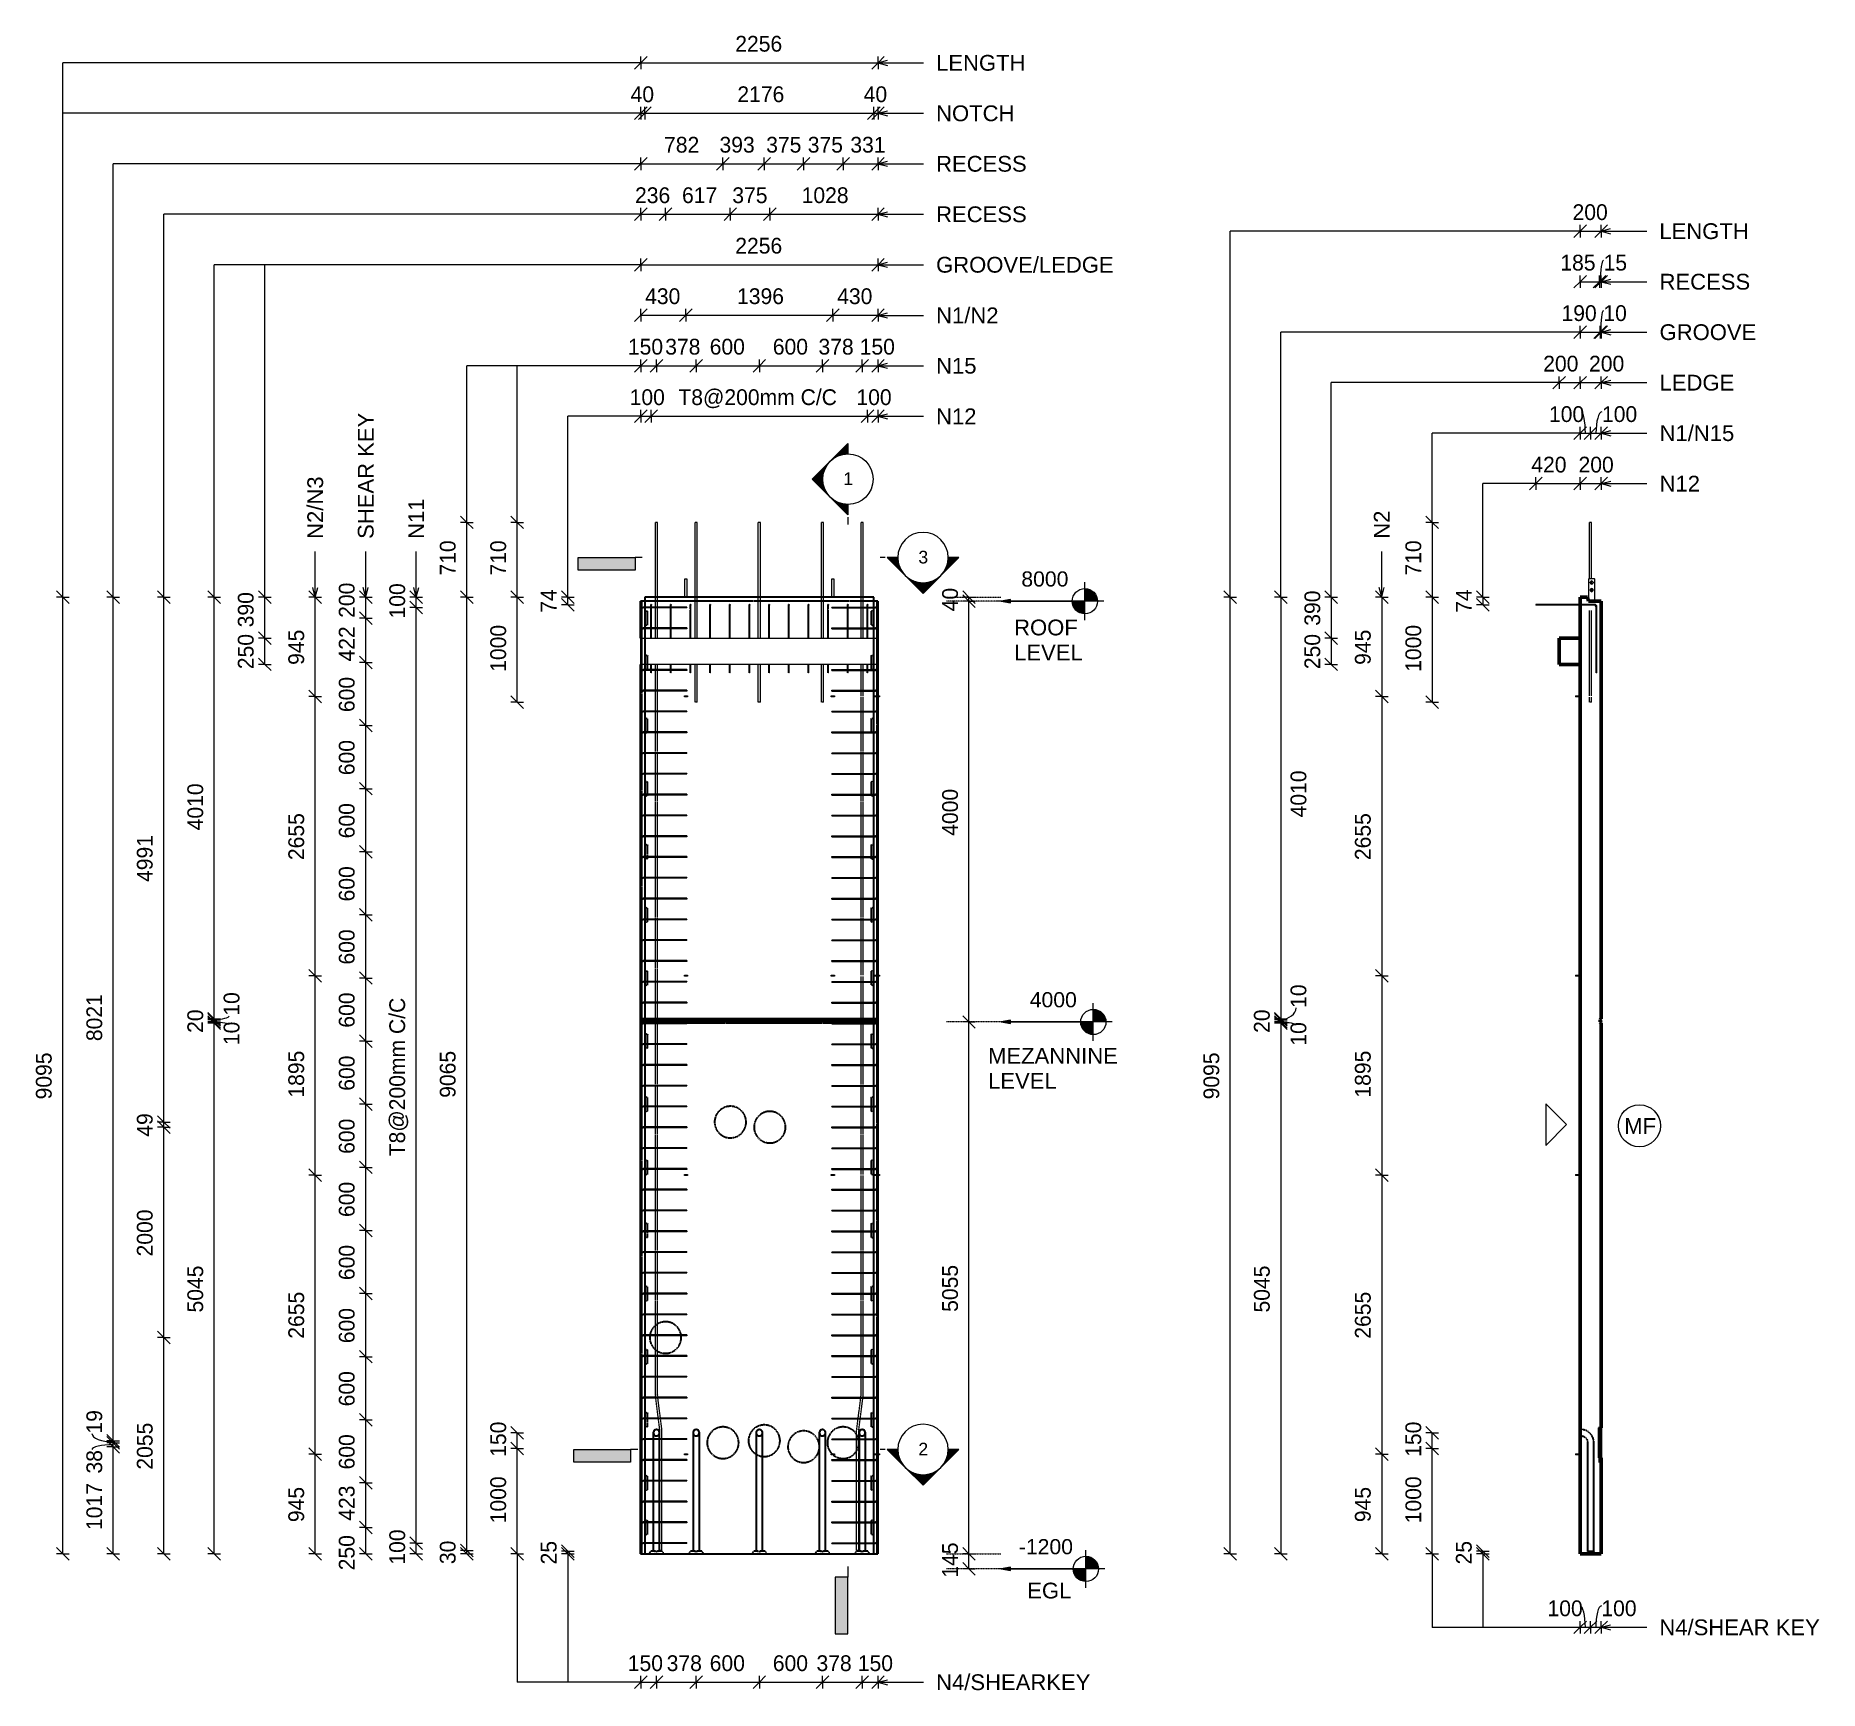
# Model space of a CAD drawing. Header units: millimetres. Extents: x 6587 to 23544, y -2694 to 13037.
import ezdxf

# ---------------------------------------------------------------- set-up
doc = ezdxf.new("R2010")
doc.units = ezdxf.units.MM
doc.linetypes.add('Dash', pattern=[6.36, 3.18, -3.18])
doc.linetypes.add('Overhead', pattern=[3.97, 2.38, -1.59])
for name, color, linetype, lineweight in [('A-ANNO-DIMS', 211, 'Continuous', 9), ('A-ANNO-DIMS-60', 211, 'Continuous', 9), ('A-DETL-MBND', 5, 'Continuous', 18), ('A-DETL-THIN', 151, 'Continuous', 18), ('A-FLOR-OVHD', 1, 'Overhead', 18), ('A-GENM', 13, 'Continuous', 18), ('A-WALL', 113, 'Continuous', 25), ('A-WALL-HDLN', 110, 'Dash', 25), ('G-ANNO-DIMS', 111, 'Continuous', 9), ('G-ANNO-SYMB', 111, 'Continuous', 9), ('G-ANNO-TEXT', 231, 'Continuous', 9), ('S-BEAM', 12, 'Continuous', 18), ('S-RBAR', 171, 'Continuous', 18)]:
    doc.layers.add(name, color=color, linetype=linetype, lineweight=lineweight)
doc.styles.add('Arial', font='arial.ttf', dxfattribs={"height": 120})
doc.styles.add('Arial_1', font='arial.ttf', dxfattribs={"height": 150})
doc.styles.add('Arial_2', font='arial.ttf', dxfattribs={"height": 144})
doc.styles.add('Nirmala UI Semilight', font='NirmalaS.ttf', dxfattribs={"height": 150})
doc.dimstyles.new('Arrow_Filled_-_2_5_NI_UI', dxfattribs={"dimscale": 304.8, "dimtxt": 157.104592, "dimasz": 0.393701, "dimexe": 0.19685, "dimexo": 0.0625, "dimgap": 0.19685, "dimtad": 1, "dimdec": 4, "dimzin": 0, "dimdsep": 46, "dimtxsty": 'Nirmala UI Semilight', "dimblk1": 'OBLIQUE', "dimblk2": 'OBLIQUE', "dimsah": 1, "dimcen": 0.09, "dimazin": 0, "dimtfac": 1, "dimtdec": 4, "dimtix": 1, "dimtmove": 2, "dimatfit": 3, "dimfxl": 0.19685, "dimfxlon": 1, "dimtvp": 1, "dimtolj": 1, "dimtzin": 0, "dimarcsym": 2})
doc.dimstyles.new('Arrow_Filled_-_2_5_NI_UI_1', dxfattribs={"dimscale": 304.8, "dimtxt": 157.104592, "dimasz": 0.393701, "dimexe": 0.19685, "dimexo": 0.0625, "dimgap": 0.19685, "dimtad": 1, "dimdec": 4, "dimzin": 0, "dimdsep": 46, "dimtxsty": 'Nirmala UI Semilight', "dimblk1": 'OBLIQUE', "dimblk2": 'OBLIQUE', "dimsah": 1, "dimcen": 0.09, "dimazin": 0, "dimtfac": 1, "dimtdec": 4, "dimtix": 1, "dimtmove": 0, "dimatfit": 3, "dimfxl": 0.19685, "dimfxlon": 1, "dimtvp": 1, "dimtolj": 1, "dimtzin": 0, "dimarcsym": 2})
doc.dimstyles.new('Arrow_Filled_-_2_5_NI_UI_2', dxfattribs={"dimscale": 304.8, "dimtxt": 157.104592, "dimasz": 0.393701, "dimexe": 0.19685, "dimexo": 0.0625, "dimgap": 0.19685, "dimtad": 1, "dimdec": 4, "dimzin": 0, "dimdsep": 46, "dimtxsty": 'Nirmala UI Semilight', "dimblk1": 'OBLIQUE', "dimblk2": 'OBLIQUE', "dimsah": 1, "dimcen": 0.09, "dimazin": 0, "dimtfac": 1, "dimtdec": 4, "dimtix": 1, "dimtmove": 1, "dimatfit": 3, "dimfxl": 0.19685, "dimfxlon": 1, "dimtvp": 1, "dimtolj": 1, "dimtzin": 0, "dimarcsym": 2})

msp = doc.modelspace()

# ---------------------------------------------------------------- texts
at = {"layer": 'G-ANNO-SYMB', "char_height": 120, "width": 115.443, "attachment_point": 1, "style": 'Arial'}
for s, insert in [('1', (14264.93165, 8884.70763)), ('3', (14978.60573, 8139.41714)), ('2', (14978.60573, -340.58286))]:
    msp.add_mtext(s, dxfattribs=dict(at, insert=insert))
at = {"layer": 'G-ANNO-TEXT', "color": 7, "char_height": 150, "attachment_point": 1, "style": 'Arial_1'}
for s, insert, width in [('LENGTH', (15147.14526, 12853.89063), 1029.36675), ('NOTCH', (15147.14526, 12373.89063), 904.3035), ('RECESS', (15147.14526, 11893.89063), 1038.987), ('RECESS', (15147.14526, 11413.89063), 1038.987), ('LENGTH', (22023.31311, 11253.28624), 1029.36675), ('GROOVE/LEDGE', (15147.14526, 10933.91067), 2039.493), ('RECESS', (22025.25349, 10772.79153), 1038.987), ('N1/N2', (15147.14526, 10453.0513), 716.708625), ('GROOVE', (22025.25349, 10293.15479), 1111.138875), ('N15', (15147.14526, 9973.91067), 461.772), ('LEDGE', (22025.25349, 9813.15479), 856.20225), ('N12', (15147.14526, 9492.96909), 461.772), ('N1/N15', (22025.25349, 9333.15479), 856.20225), ('N12', (22025.25349, 8853.15479), 461.772), ('ROOF', (15888.9409, 7485.63016), 731.139), ('LEVEL', (15888.9409, 7247.50516), 784.050375), ('MEZANNINE', (15641.33926, 3413.8208), 1486.328625), ('LEVEL', (15641.33926, 3175.6958), 784.050375), ('MF', (21689.47415, 2746.04736), 360.759375), ('EGL', (16013.68725, -1670.51568), 505.063125), ('N4/SHEAR KEY', (22023.37849, -2019.94859), 1842.277875), ('N4/SHEARKEY', (15147.25974, -2541.8579), 1770.126)]:
    msp.add_mtext(s, dxfattribs=dict(at, insert=insert, width=width))
at = {"layer": 'G-ANNO-TEXT', "color": 7, "char_height": 150, "attachment_point": 1, "rotation": 90, "style": 'Arial_1'}
for s, insert, width in [('SHEAR KEY', (9649.92339, 8252.64766), 1447.847625), ('N2/N3', (9169.57275, 8252.64766), 716.708625), ('N11', (10129.92339, 8252.64766), 461.772), ('N2', (19309.14395, 8253.95622), 322.278375)]:
    msp.add_mtext(s, dxfattribs=dict(at, insert=insert, width=width))

# ---------------------------------------------------------------- blocks, each defined once
blk = doc.blocks.new('M_Rectangular Corbel - M_Rectangular Corbel-2189266-Elevation Front')
at = {"layer": 'S-BEAM'}
for p, q in [((12339, 7060), (12339, 7310)), ((12339, 7310), (14595, 7310)), ((14595, 7310), (14595, 7060)), ((14595, 7060), (12339, 7060))]:
    blk.add_line(p, q, dxfattribs=at)
blk = doc.blocks.new('RR spread anchor face based - RR-SA-10_0-300-1726847-Elevation Front')
at = {"layer": 'A-GENM'}
for p, q in [((14155, 7869), (14155, 7874)), ((14155, 7874), (14175, 7874)), ((14155, 7700), (14155, 7869)), ((14175, 7869), (14155, 7869)), ((14175, 7874), (14175, 7869)), ((14175, 7869), (14175, 7700))]:
    blk.add_line(p, q, dxfattribs=at)
blk = doc.blocks.new('RR spread anchor face based - RR-SA-2_5-200-1726821-Elevation Front')
at = {"layer": 'A-GENM'}
for p, q in [((14150, 6760), (14152, 6760)), ((14150, 6750), (14150, 6760)), ((14152, 6750), (14150, 6750)), ((14152, 6760), (14177, 6760)), ((14152, 6760), (14152, 6750)), ((14177, 6750), (14152, 6750)), ((14177, 6760), (14180, 6760)), ((14177, 6760), (14177, 6750)), ((14180, 6750), (14177, 6750)), ((14180, 6760), (14180, 6750))]:
    blk.add_line(p, q, dxfattribs=at)
blk = doc.blocks.new('RR spread anchor face based - RR-SA-3_0-200-1726827-Elevation Front')
at = {"layer": 'A-GENM'}
for p, q in [((14555, 6760), (14605, 6760)), ((14605, 6750), (14555, 6750)), ((14605, 6760), (14610, 6760)), ((14605, 6750), (14605, 6760)), ((14610, 6750), (14605, 6750)), ((14610, 6760), (14610, 6750))]:
    blk.add_line(p, q, dxfattribs=at)
blk = doc.blocks.new('M_Rectangular Corbel - M_Rectangular Corbel-2189266-Elevation Right')
at = {"layer": 'S-BEAM', "lineweight": 50}
for p, q in [((12914, 7310), (12714, 7310)), ((12714, 7310), (12714, 7060)), ((12914, 7060), (12914, 7310)), ((12714, 7060), (12914, 7060))]:
    blk.add_line(p, q, dxfattribs=at)
blk = doc.blocks.new('RR spread anchor face based - RR-SA-10_0-300-1726847-Elevation Right')
at = {"layer": 'A-GENM'}
for p, q in [((12996, 7874), (12994, 7869)), ((12994, 7869), (12994, 7660)), ((13051, 7874), (12996, 7874)), ((13011, 7836), (13011, 7840)), ((13037, 7840), (13037, 7836)), ((13054, 7869), (13051, 7874)), ((13054, 7660), (13054, 7869)), ((13011, 7764), (13011, 7768)), ((13037, 7768), (13037, 7764))]:
    blk.add_line(p, q, dxfattribs=at)
for centre, start, end in [((13024, 7840), 0, 180), ((13024, 7836), 180, 0), ((13024, 7768), 0, 180), ((13024, 7764), 180, 0)]:
    blk.add_arc(centre, 13, start, end, dxfattribs=at)
blk = doc.blocks.new('RR spread anchor face based - RR-SA-2_5-200-1726821-Elevation Right')
at = {"layer": 'A-GENM'}
for p, q in [((12869, 6760), (12874, 6760)), ((12869, 6760), (12869, 6750)), ((12874, 6750), (12869, 6750)), ((12874, 6760), (12914, 6760)), ((12874, 6760), (12874, 6750)), ((12914, 6750), (12874, 6750))]:
    blk.add_line(p, q, dxfattribs=at)
blk = doc.blocks.new('Detail View - M_Section Tail - Filled Horizontal-14034-Elevation Front')
at = {"layer": 'G-ANNO-SYMB'}
blk.add_hatch(color=256, dxfattribs=at).paths.add_polyline_path([(12243, -525), (12243, -405), (11703, -405), (11703, -525)])
for p, q in [((11703, -525), (11703, -405)), ((11703, -405), (12243, -405)), ((12243, -405), (12243, -525)), ((12243, -525), (11703, -525))]:
    blk.add_line(p, q, dxfattribs=at)
blk = doc.blocks.new('Detail View - M_Section Head - Filled SHOP DWG-1002450-Elevation Front')
at = {"layer": 'G-ANNO-SYMB'}
h = blk.add_hatch(color=256, dxfattribs=at)
edge = h.paths.add_edge_path()
edge.add_line((14683, -405), (14783, -405))
edge.add_arc((15023, -405), 240, 180, 225)
edge.add_line((14853, -575), (14683, -405))
h = blk.add_hatch(color=256, dxfattribs=at)
edge = h.paths.add_edge_path()
edge.add_line((15362, -405), (15192, -575))
edge.add_arc((15023, -405), 240, 315, 360)
edge.add_line((15263, -405), (15362, -405))
h = blk.add_hatch(color=256, dxfattribs=at)
edge = h.paths.add_edge_path()
edge.add_line((15023, -745), (14853, -575))
edge.add_arc((15023, -405), 240, 225, 270)
edge.add_line((15023, -645), (15023, -745))
h = blk.add_hatch(color=256, dxfattribs=at)
edge = h.paths.add_edge_path()
edge.add_line((15023, -745), (15023, -645))
edge.add_arc((15023, -405), 240, 270, 315)
edge.add_line((15192, -575), (15023, -745))
for p, q in [((15023, -745), (14683, -405)), ((14783, -405), (14683, -405)), ((14683, -405), (14853, -575)), ((14783, -405), (14683, -405)), ((15023, -745), (15362, -405)), ((15192, -575), (15362, -405)), ((15263, -405), (15362, -405)), ((15362, -405), (15263, -405)), ((14853, -575), (15023, -745)), ((15023, -745), (15192, -575)), ((15023, -645), (15023, -745)), ((15023, -745), (15023, -645))]:
    blk.add_line(p, q, dxfattribs=at)
for start, end in [(360, 180), (180, 360), (180, 225), (315, 0), (225, 270), (270, 315)]:
    blk.add_arc((15023, -405), 240, start, end, dxfattribs=at)
blk = doc.blocks.new('DIMBLOCK1-Elevation Front')
at = {"layer": 'A-ANNO-DIMS-60'}
for p, q in [((12339, -2617), (12279, -2677)), ((12339, -2617), (12399, -2557)), ((12339, -2617), (12339, -2557)), ((12339, -2617), (12489, -2617)), ((12339, -2617), (12339, -2677)), ((12489, -2617), (12429, -2677)), ((12489, -2617), (12549, -2557)), ((12489, -2617), (12489, -2557)), ((12489, -2617), (12489, -2677))]:
    blk.add_line(p, q, dxfattribs=at)
at = {"layer": 'A-ANNO-DIMS-60', "color": 0, "insert": (12216, -2361), "char_height": 150, "width": 370.2, "attachment_point": 1, "line_spacing_factor": 1.142579, "style": 'Nirmala UI Semilight'}
blk.add_mtext('150', dxfattribs=at)
blk = doc.blocks.new('_Oblique')
at = {"color": 0, "linetype": 'ByBlock', "lineweight": -2}
blk.add_line((-0.5, -0.5), (0.5, 0.5), dxfattribs=at)
blk = doc.blocks.new('DIMBLOCK2-Elevation Front')
at = {"layer": 'A-ANNO-DIMS-60'}
for p, q in [((12489, -2617), (12429, -2677)), ((12489, -2617), (12549, -2557)), ((12489, -2617), (12489, -2557)), ((12489, -2617), (12867, -2617)), ((12489, -2617), (12489, -2677)), ((12867, -2617), (12807, -2677)), ((12867, -2617), (12927, -2557)), ((12867, -2617), (12867, -2557)), ((12867, -2617), (12867, -2677))]:
    blk.add_line(p, q, dxfattribs=at)
at = {"layer": 'A-ANNO-DIMS-60', "color": 0, "insert": (12586, -2361), "char_height": 150, "width": 404.47, "attachment_point": 1, "line_spacing_factor": 1.142579, "style": 'Nirmala UI Semilight'}
blk.add_mtext('378', dxfattribs=at)
blk = doc.blocks.new('DIMBLOCK3-Elevation Front')
at = {"layer": 'A-ANNO-DIMS-60'}
for p, q in [((12867, -2617), (12807, -2677)), ((12867, -2617), (12927, -2557)), ((12867, -2617), (12867, -2557)), ((12867, -2617), (13467, -2617)), ((12867, -2617), (12867, -2677)), ((13467, -2617), (13407, -2677)), ((13467, -2617), (13527, -2557)), ((13467, -2617), (13467, -2557)), ((13467, -2617), (13467, -2677))]:
    blk.add_line(p, q, dxfattribs=at)
at = {"layer": 'A-ANNO-DIMS-60', "color": 0, "insert": (12995, -2361), "char_height": 150, "width": 411.33, "attachment_point": 1, "line_spacing_factor": 1.142579, "style": 'Nirmala UI Semilight'}
blk.add_mtext('600', dxfattribs=at)
blk = doc.blocks.new('DIMBLOCK4-Elevation Front')
at = {"layer": 'A-ANNO-DIMS-60'}
for p, q in [((13467, -2617), (13407, -2677)), ((13467, -2617), (13527, -2557)), ((13467, -2617), (13467, -2557)), ((13467, -2617), (14067, -2617)), ((13467, -2617), (13467, -2677)), ((14067, -2617), (14007, -2677)), ((14067, -2617), (14127, -2557)), ((14067, -2617), (14067, -2557)), ((14067, -2617), (14067, -2677))]:
    blk.add_line(p, q, dxfattribs=at)
at = {"layer": 'A-ANNO-DIMS-60', "color": 0, "insert": (13595, -2361), "char_height": 150, "width": 411.33, "attachment_point": 1, "line_spacing_factor": 1.142579, "style": 'Nirmala UI Semilight'}
blk.add_mtext('600', dxfattribs=at)
blk = doc.blocks.new('DIMBLOCK5-Elevation Front')
at = {"layer": 'A-ANNO-DIMS-60'}
for p, q in [((14067, -2617), (14007, -2677)), ((14067, -2617), (14127, -2557)), ((14067, -2617), (14067, -2557)), ((14067, -2617), (14445, -2617)), ((14067, -2617), (14067, -2677)), ((14445, -2617), (14385, -2677)), ((14445, -2617), (14505, -2557)), ((14445, -2617), (14445, -2557)), ((14445, -2617), (14445, -2677))]:
    blk.add_line(p, q, dxfattribs=at)
at = {"layer": 'A-ANNO-DIMS-60', "color": 0, "insert": (14010, -2361), "char_height": 150, "width": 404.47, "attachment_point": 1, "line_spacing_factor": 1.142579, "style": 'Nirmala UI Semilight'}
blk.add_mtext('378', dxfattribs=at)
blk = doc.blocks.new('DIMBLOCK6-Elevation Front')
at = {"layer": 'A-ANNO-DIMS-60'}
for p, q in [((14445, -2617), (14385, -2677)), ((14445, -2617), (14505, -2557)), ((14445, -2617), (14445, -2557)), ((14445, -2617), (14595, -2617)), ((14445, -2617), (14445, -2677)), ((14595, -2617), (14535, -2677)), ((14595, -2617), (14655, -2557)), ((14595, -2617), (14595, -2557)), ((14595, -2617), (14595, -2677))]:
    blk.add_line(p, q, dxfattribs=at)
at = {"layer": 'A-ANNO-DIMS-60', "color": 0, "insert": (14403, -2361), "char_height": 150, "width": 370.2, "attachment_point": 1, "line_spacing_factor": 1.142579, "style": 'Nirmala UI Semilight'}
blk.add_mtext('150', dxfattribs=at)
blk = doc.blocks.new('DIMBLOCK7-Elevation Front')
at = {"layer": 'A-ANNO-DIMS-60'}
for p, q in [((11165, -395), (11105, -335)), ((11165, -395), (11105, -395)), ((11165, -1395), (11165, -395)), ((11165, -395), (11225, -455)), ((11165, -395), (11225, -395)), ((11165, -1395), (11105, -1335)), ((11165, -1395), (11105, -1395)), ((11165, -1395), (11225, -1455)), ((11165, -1395), (11225, -1395))]:
    blk.add_line(p, q, dxfattribs=at)
at = {"layer": 'A-ANNO-DIMS-60', "color": 0, "insert": (10909, -1106), "char_height": 150, "width": 507.31, "attachment_point": 1, "rotation": 90, "line_spacing_factor": 1.142579, "style": 'Nirmala UI Semilight'}
blk.add_mtext('1000', dxfattribs=at)
blk = doc.blocks.new('DIMBLOCK8-Elevation Front')
at = {"layer": 'A-ANNO-DIMS-60'}
for p, q in [((11165, -245), (11105, -185)), ((11165, -245), (11105, -245)), ((11165, -395), (11105, -335)), ((11165, -395), (11165, -245)), ((11165, -245), (11225, -305)), ((11165, -245), (11225, -245)), ((11165, -395), (11105, -395)), ((11165, -395), (11225, -455)), ((11165, -395), (11225, -395))]:
    blk.add_line(p, q, dxfattribs=at)
at = {"layer": 'A-ANNO-DIMS-60', "color": 0, "insert": (10909, -474), "char_height": 150, "width": 370.2, "attachment_point": 1, "rotation": 90, "line_spacing_factor": 1.142579, "style": 'Nirmala UI Semilight'}
blk.add_mtext('150', dxfattribs=at)
blk = doc.blocks.new('DIMBLOCK9-Elevation Front')
at = {"layer": 'A-ANNO-DIMS-60'}
for p, q in [((11645, -1370), (11585, -1310)), ((11645, -1395), (11585, -1335)), ((11645, -1370), (11585, -1370)), ((11645, -1395), (11585, -1395)), ((11645, -1395), (11645, -1370)), ((11645, -1370), (11705, -1430)), ((11645, -1370), (11705, -1370)), ((11645, -1395), (11705, -1455)), ((11645, -1395), (11705, -1395))]:
    blk.add_line(p, q, dxfattribs=at)
at = {"layer": 'A-ANNO-DIMS-60', "color": 0, "insert": (11389, -1497), "char_height": 150, "width": 274.22, "attachment_point": 1, "rotation": 90, "line_spacing_factor": 1.142579, "style": 'Nirmala UI Semilight'}
blk.add_mtext('25', dxfattribs=at)
blk = doc.blocks.new('DIMBLOCK10-Elevation Front')
at = {"layer": 'A-ANNO-DIMS-60'}
for p, q in [((12339, 9419), (12279, 9359)), ((12339, 9419), (12399, 9479)), ((12339, 9419), (12339, 9479)), ((12339, 9419), (12439, 9419)), ((12339, 9419), (12339, 9359)), ((12439, 9419), (12379, 9359)), ((12439, 9419), (12499, 9479)), ((12439, 9419), (12439, 9479)), ((12439, 9419), (12439, 9359))]:
    blk.add_line(p, q, dxfattribs=at)
at = {"layer": 'A-ANNO-DIMS-60', "color": 0, "insert": (12234, 9675), "char_height": 150, "width": 370.2, "attachment_point": 1, "line_spacing_factor": 1.142579, "style": 'Nirmala UI Semilight'}
blk.add_mtext('100', dxfattribs=at)
blk = doc.blocks.new('DIMBLOCK11-Elevation Front')
at = {"layer": 'A-ANNO-DIMS-60'}
for p, q in [((12439, 9419), (12379, 9359)), ((12439, 9419), (12499, 9479)), ((12439, 9419), (12439, 9479)), ((12439, 9419), (14495, 9419)), ((12439, 9419), (12439, 9359)), ((14495, 9419), (14435, 9359)), ((14495, 9419), (14555, 9479)), ((14495, 9419), (14495, 9479)), ((14495, 9419), (14495, 9359))]:
    blk.add_line(p, q, dxfattribs=at)
at = {"layer": 'A-ANNO-DIMS-60', "color": 0, "insert": (12697, 9675), "char_height": 150, "width": 1847.55, "attachment_point": 1, "line_spacing_factor": 1.142579, "style": 'Nirmala UI Semilight'}
blk.add_mtext('T8@200mm C/C', dxfattribs=at)
blk = doc.blocks.new('DIMBLOCK12-Elevation Front')
at = {"layer": 'A-ANNO-DIMS-60'}
for p, q in [((14495, 9419), (14435, 9359)), ((14495, 9419), (14555, 9479)), ((14495, 9419), (14495, 9479)), ((14495, 9419), (14595, 9419)), ((14495, 9419), (14495, 9359)), ((14595, 9419), (14535, 9359)), ((14595, 9419), (14655, 9479)), ((14595, 9419), (14595, 9479)), ((14595, 9419), (14595, 9359))]:
    blk.add_line(p, q, dxfattribs=at)
at = {"layer": 'A-ANNO-DIMS-60', "color": 0, "insert": (14390, 9675), "char_height": 150, "width": 370.2, "attachment_point": 1, "line_spacing_factor": 1.142579, "style": 'Nirmala UI Semilight'}
blk.add_mtext('100', dxfattribs=at)
blk = doc.blocks.new('DIMBLOCK13-Elevation Front')
at = {"layer": 'A-ANNO-DIMS-60'}
for p, q in [((11645, 7700), (11585, 7760)), ((11645, 7700), (11585, 7700)), ((11645, 7626), (11585, 7686)), ((11645, 7626), (11645, 7700)), ((11645, 7700), (11705, 7640)), ((11645, 7700), (11705, 7700)), ((11645, 7626), (11585, 7626)), ((11645, 7626), (11705, 7566)), ((11645, 7626), (11705, 7626))]:
    blk.add_line(p, q, dxfattribs=at)
at = {"layer": 'A-ANNO-DIMS-60', "color": 0, "insert": (11389, 7550), "char_height": 150, "width": 270.79, "attachment_point": 1, "rotation": 90, "line_spacing_factor": 1.142579, "style": 'Nirmala UI Semilight'}
blk.add_mtext('74', dxfattribs=at)
blk = doc.blocks.new('DIMBLOCK14-Elevation Front')
at = {"layer": 'A-ANNO-DIMS-60'}
for p, q in [((12339, 9899), (12279, 9839)), ((12339, 9899), (12399, 9959)), ((12339, 9899), (12339, 9959)), ((12339, 9899), (12489, 9899)), ((12339, 9899), (12339, 9839)), ((12489, 9899), (12429, 9839)), ((12489, 9899), (12549, 9959)), ((12489, 9899), (12489, 9959)), ((12489, 9899), (12489, 9839))]:
    blk.add_line(p, q, dxfattribs=at)
at = {"layer": 'A-ANNO-DIMS-60', "color": 0, "insert": (12217, 10155), "char_height": 150, "width": 370.2, "attachment_point": 1, "line_spacing_factor": 1.142579, "style": 'Nirmala UI Semilight'}
blk.add_mtext('150', dxfattribs=at)
blk = doc.blocks.new('DIMBLOCK15-Elevation Front')
at = {"layer": 'A-ANNO-DIMS-60'}
for p, q in [((12489, 9899), (12429, 9839)), ((12489, 9899), (12549, 9959)), ((12489, 9899), (12489, 9959)), ((12489, 9899), (12867, 9899)), ((12489, 9899), (12489, 9839)), ((12867, 9899), (12807, 9839)), ((12867, 9899), (12927, 9959)), ((12867, 9899), (12867, 9959)), ((12867, 9899), (12867, 9839))]:
    blk.add_line(p, q, dxfattribs=at)
at = {"layer": 'A-ANNO-DIMS-60', "color": 0, "insert": (12572, 10155), "char_height": 150, "width": 404.47, "attachment_point": 1, "line_spacing_factor": 1.142579, "style": 'Nirmala UI Semilight'}
blk.add_mtext('378', dxfattribs=at)
blk = doc.blocks.new('DIMBLOCK16-Elevation Front')
at = {"layer": 'A-ANNO-DIMS-60'}
for p, q in [((12867, 9899), (12807, 9839)), ((12867, 9899), (12927, 9959)), ((12867, 9899), (12867, 9959)), ((12867, 9899), (13467, 9899)), ((12867, 9899), (12867, 9839)), ((13467, 9899), (13407, 9839)), ((13467, 9899), (13527, 9959)), ((13467, 9899), (13467, 9959)), ((13467, 9899), (13467, 9839))]:
    blk.add_line(p, q, dxfattribs=at)
at = {"layer": 'A-ANNO-DIMS-60', "color": 0, "insert": (12995, 10155), "char_height": 150, "width": 411.33, "attachment_point": 1, "line_spacing_factor": 1.142579, "style": 'Nirmala UI Semilight'}
blk.add_mtext('600', dxfattribs=at)
blk = doc.blocks.new('DIMBLOCK17-Elevation Front')
at = {"layer": 'A-ANNO-DIMS-60'}
for p, q in [((13467, 9899), (13407, 9839)), ((13467, 9899), (13527, 9959)), ((13467, 9899), (13467, 9959)), ((13467, 9899), (14067, 9899)), ((13467, 9899), (13467, 9839)), ((14067, 9899), (14007, 9839)), ((14067, 9899), (14127, 9959)), ((14067, 9899), (14067, 9959)), ((14067, 9899), (14067, 9839))]:
    blk.add_line(p, q, dxfattribs=at)
at = {"layer": 'A-ANNO-DIMS-60', "color": 0, "insert": (13595, 10155), "char_height": 150, "width": 411.33, "attachment_point": 1, "line_spacing_factor": 1.142579, "style": 'Nirmala UI Semilight'}
blk.add_mtext('600', dxfattribs=at)
blk = doc.blocks.new('DIMBLOCK18-Elevation Front')
at = {"layer": 'A-ANNO-DIMS-60'}
for p, q in [((14067, 9899), (14007, 9839)), ((14067, 9899), (14127, 9959)), ((14067, 9899), (14067, 9959)), ((14067, 9899), (14445, 9899)), ((14067, 9899), (14067, 9839)), ((14445, 9899), (14385, 9839)), ((14445, 9899), (14505, 9959)), ((14445, 9899), (14445, 9959)), ((14445, 9899), (14445, 9839))]:
    blk.add_line(p, q, dxfattribs=at)
at = {"layer": 'A-ANNO-DIMS-60', "color": 0, "insert": (14029, 10155), "char_height": 150, "width": 404.47, "attachment_point": 1, "line_spacing_factor": 1.142579, "style": 'Nirmala UI Semilight'}
blk.add_mtext('378', dxfattribs=at)
blk = doc.blocks.new('DIMBLOCK19-Elevation Front')
at = {"layer": 'A-ANNO-DIMS-60'}
for p, q in [((14445, 9899), (14385, 9839)), ((14445, 9899), (14505, 9959)), ((14445, 9899), (14445, 9959)), ((14445, 9899), (14595, 9899)), ((14445, 9899), (14445, 9839)), ((14595, 9899), (14535, 9839)), ((14595, 9899), (14655, 9959)), ((14595, 9899), (14595, 9959)), ((14595, 9899), (14595, 9839))]:
    blk.add_line(p, q, dxfattribs=at)
at = {"layer": 'A-ANNO-DIMS-60', "color": 0, "insert": (14421, 10155), "char_height": 150, "width": 370.2, "attachment_point": 1, "line_spacing_factor": 1.142579, "style": 'Nirmala UI Semilight'}
blk.add_mtext('150', dxfattribs=at)
blk = doc.blocks.new('DIMBLOCK20-Elevation Front')
at = {"layer": 'A-ANNO-DIMS-60'}
for p, q in [((11165, 7700), (11105, 7760)), ((11165, 7700), (11105, 7700)), ((11165, 6700), (11165, 7700)), ((11165, 7700), (11225, 7640)), ((11165, 7700), (11225, 7700)), ((11165, 6700), (11105, 6760)), ((11165, 6700), (11105, 6700)), ((11165, 6700), (11225, 6640)), ((11165, 6700), (11225, 6700))]:
    blk.add_line(p, q, dxfattribs=at)
at = {"layer": 'A-ANNO-DIMS-60', "color": 0, "insert": (10909, 6989), "char_height": 150, "width": 507.31, "attachment_point": 1, "rotation": 90, "line_spacing_factor": 1.142579, "style": 'Nirmala UI Semilight'}
blk.add_mtext('1000', dxfattribs=at)
blk = doc.blocks.new('DIMBLOCK21-Elevation Front')
at = {"layer": 'A-ANNO-DIMS-60'}
for p, q in [((11165, 8410), (11105, 8470)), ((11165, 8410), (11105, 8410)), ((11165, 7700), (11165, 8410)), ((11165, 8410), (11225, 8350)), ((11165, 8410), (11225, 8410)), ((11165, 7700), (11105, 7760)), ((11165, 7700), (11105, 7700)), ((11165, 7700), (11225, 7640)), ((11165, 7700), (11225, 7700))]:
    blk.add_line(p, q, dxfattribs=at)
at = {"layer": 'A-ANNO-DIMS-60', "color": 0, "insert": (10909, 7904), "char_height": 150, "width": 363.34, "attachment_point": 1, "rotation": 90, "line_spacing_factor": 1.142579, "style": 'Nirmala UI Semilight'}
blk.add_mtext('710', dxfattribs=at)
blk = doc.blocks.new('DIMBLOCK22-Elevation Front')
at = {"layer": 'A-ANNO-DIMS-60'}
for p, q in [((10685, -1365), (10625, -1305)), ((10685, -1395), (10625, -1335)), ((10685, -1365), (10625, -1365)), ((10685, -1395), (10625, -1395)), ((10685, -1395), (10685, -1365)), ((10685, -1365), (10745, -1425)), ((10685, -1365), (10745, -1365)), ((10685, -1395), (10745, -1455)), ((10685, -1395), (10745, -1395))]:
    blk.add_line(p, q, dxfattribs=at)
at = {"layer": 'A-ANNO-DIMS-60', "color": 0, "insert": (10429, -1494), "char_height": 150, "width": 274.22, "attachment_point": 1, "rotation": 90, "line_spacing_factor": 1.142579, "style": 'Nirmala UI Semilight'}
blk.add_mtext('30', dxfattribs=at)
blk = doc.blocks.new('DIMBLOCK23-Elevation Front')
at = {"layer": 'A-ANNO-DIMS-60'}
for p, q in [((10685, 7700), (10625, 7760)), ((10685, 7700), (10625, 7700)), ((10685, -1365), (10685, 7700)), ((10685, 7700), (10745, 7640)), ((10685, 7700), (10745, 7700)), ((10685, -1365), (10625, -1305)), ((10685, -1365), (10625, -1365)), ((10685, -1365), (10745, -1425)), ((10685, -1365), (10745, -1365))]:
    blk.add_line(p, q, dxfattribs=at)
at = {"layer": 'A-ANNO-DIMS-60', "color": 0, "insert": (10429, 2939), "char_height": 150, "width": 548.44, "attachment_point": 1, "rotation": 90, "line_spacing_factor": 1.142579, "style": 'Nirmala UI Semilight'}
blk.add_mtext('9065', dxfattribs=at)
blk = doc.blocks.new('DIMBLOCK24-Elevation Front')
at = {"layer": 'A-ANNO-DIMS-60'}
for p, q in [((10685, 8410), (10625, 8470)), ((10685, 8410), (10625, 8410)), ((10685, 7700), (10685, 8410)), ((10685, 8410), (10745, 8350)), ((10685, 8410), (10745, 8410)), ((10685, 7700), (10625, 7760)), ((10685, 7700), (10625, 7700)), ((10685, 7700), (10745, 7640)), ((10685, 7700), (10745, 7700))]:
    blk.add_line(p, q, dxfattribs=at)
at = {"layer": 'A-ANNO-DIMS-60', "color": 0, "insert": (10429, 7904), "char_height": 150, "width": 363.34, "attachment_point": 1, "rotation": 90, "line_spacing_factor": 1.142579, "style": 'Nirmala UI Semilight'}
blk.add_mtext('710', dxfattribs=at)
blk = doc.blocks.new('DIMBLOCK25-Elevation Front')
at = {"layer": 'A-ANNO-DIMS-60'}
for p, q in [((12339, 10379), (12279, 10319)), ((12339, 10379), (12399, 10439)), ((12339, 10379), (12339, 10439)), ((12339, 10379), (12769, 10379)), ((12339, 10379), (12339, 10319)), ((12769, 10379), (12709, 10319)), ((12769, 10379), (12829, 10439)), ((12769, 10379), (12769, 10439)), ((12769, 10379), (12769, 10319))]:
    blk.add_line(p, q, dxfattribs=at)
at = {"layer": 'A-ANNO-DIMS-60', "color": 0, "insert": (12381, 10635), "char_height": 150, "width": 414.76, "attachment_point": 1, "line_spacing_factor": 1.142579, "style": 'Nirmala UI Semilight'}
blk.add_mtext('430', dxfattribs=at)
blk = doc.blocks.new('DIMBLOCK26-Elevation Front')
at = {"layer": 'A-ANNO-DIMS-60'}
for p, q in [((12769, 10379), (12709, 10319)), ((12769, 10379), (12829, 10439)), ((12769, 10379), (12769, 10439)), ((12769, 10379), (14165, 10379)), ((12769, 10379), (12769, 10319)), ((14165, 10379), (14105, 10319)), ((14165, 10379), (14225, 10439)), ((14165, 10379), (14165, 10439)), ((14165, 10379), (14165, 10319))]:
    blk.add_line(p, q, dxfattribs=at)
at = {"layer": 'A-ANNO-DIMS-60', "color": 0, "insert": (13255, 10635), "char_height": 150, "width": 507.31, "attachment_point": 1, "line_spacing_factor": 1.142579, "style": 'Nirmala UI Semilight'}
blk.add_mtext('1396', dxfattribs=at)
blk = doc.blocks.new('DIMBLOCK27-Elevation Front')
at = {"layer": 'A-ANNO-DIMS-60'}
for p, q in [((14165, 10379), (14105, 10319)), ((14165, 10379), (14225, 10439)), ((14165, 10379), (14165, 10439)), ((14165, 10379), (14595, 10379)), ((14165, 10379), (14165, 10319)), ((14595, 10379), (14535, 10319)), ((14595, 10379), (14655, 10439)), ((14595, 10379), (14595, 10439)), ((14595, 10379), (14595, 10319))]:
    blk.add_line(p, q, dxfattribs=at)
at = {"layer": 'A-ANNO-DIMS-60', "color": 0, "insert": (14207, 10635), "char_height": 150, "width": 414.76, "attachment_point": 1, "line_spacing_factor": 1.142579, "style": 'Nirmala UI Semilight'}
blk.add_mtext('430', dxfattribs=at)
blk = doc.blocks.new('DIMBLOCK28-Elevation Front')
at = {"layer": 'A-ANNO-DIMS-60'}
for p, q in [((10205, -1295), (10145, -1235)), ((10205, -1295), (10145, -1295)), ((10205, -1395), (10145, -1335)), ((10205, -1395), (10205, -1295)), ((10205, -1295), (10265, -1355)), ((10205, -1295), (10265, -1295)), ((10205, -1395), (10145, -1395)), ((10205, -1395), (10265, -1455)), ((10205, -1395), (10265, -1395))]:
    blk.add_line(p, q, dxfattribs=at)
at = {"layer": 'A-ANNO-DIMS-60', "color": 0, "insert": (9949, -1499), "char_height": 150, "width": 370.2, "attachment_point": 1, "rotation": 90, "line_spacing_factor": 1.142579, "style": 'Nirmala UI Semilight'}
blk.add_mtext('100', dxfattribs=at)
blk = doc.blocks.new('DIMBLOCK29-Elevation Front')
at = {"layer": 'A-ANNO-DIMS-60'}
for p, q in [((10205, 7600), (10145, 7660)), ((10205, 7600), (10145, 7600)), ((10205, -1295), (10205, 7600)), ((10205, 7600), (10265, 7540)), ((10205, 7600), (10265, 7600)), ((10205, -1295), (10145, -1235)), ((10205, -1295), (10145, -1295)), ((10205, -1295), (10265, -1355)), ((10205, -1295), (10265, -1295))]:
    blk.add_line(p, q, dxfattribs=at)
at = {"layer": 'A-ANNO-DIMS-60', "color": 0, "insert": (9949, 2383), "char_height": 150, "width": 1847.55, "attachment_point": 1, "rotation": 90, "line_spacing_factor": 1.142579, "style": 'Nirmala UI Semilight'}
blk.add_mtext('T8@200mm C/C', dxfattribs=at)
blk = doc.blocks.new('DIMBLOCK30-Elevation Front')
at = {"layer": 'A-ANNO-DIMS-60'}
for p, q in [((10205, 7700), (10145, 7760)), ((10205, 7700), (10145, 7700)), ((10205, 7600), (10145, 7660)), ((10205, 7600), (10205, 7700)), ((10205, 7700), (10265, 7640)), ((10205, 7700), (10265, 7700)), ((10205, 7600), (10145, 7600)), ((10205, 7600), (10265, 7540)), ((10205, 7600), (10265, 7600))]:
    blk.add_line(p, q, dxfattribs=at)
at = {"layer": 'A-ANNO-DIMS-60', "color": 0, "insert": (9949, 7496), "char_height": 150, "width": 370.2, "attachment_point": 1, "rotation": 90, "line_spacing_factor": 1.142579, "style": 'Nirmala UI Semilight'}
blk.add_mtext('100', dxfattribs=at)
blk = doc.blocks.new('DIMBLOCK31-Elevation Front')
at = {"layer": 'A-ANNO-DIMS-60'}
for p, q in [((9725, -1145), (9665, -1085)), ((9725, -1145), (9665, -1145)), ((9725, -1395), (9725, -1145)), ((9725, -1145), (9785, -1205)), ((9725, -1145), (9785, -1145)), ((9725, -1395), (9665, -1335)), ((9725, -1395), (9665, -1395)), ((9725, -1395), (9785, -1455)), ((9725, -1395), (9785, -1395))]:
    blk.add_line(p, q, dxfattribs=at)
at = {"layer": 'A-ANNO-DIMS-60', "color": 0, "insert": (9469, -1553), "char_height": 150, "width": 411.33, "attachment_point": 1, "rotation": 90, "line_spacing_factor": 1.142579, "style": 'Nirmala UI Semilight'}
blk.add_mtext('250', dxfattribs=at)
blk = doc.blocks.new('DIMBLOCK32-Elevation Front')
at = {"layer": 'A-ANNO-DIMS-60'}
for p, q in [((9725, -722), (9665, -662)), ((9725, -722), (9665, -722)), ((9725, -1145), (9725, -722)), ((9725, -722), (9785, -782)), ((9725, -722), (9785, -722)), ((9725, -1145), (9665, -1085)), ((9725, -1145), (9665, -1145)), ((9725, -1145), (9785, -1205)), ((9725, -1145), (9785, -1145))]:
    blk.add_line(p, q, dxfattribs=at)
at = {"layer": 'A-ANNO-DIMS-60', "color": 0, "insert": (9469, -1082), "char_height": 150, "width": 414.76, "attachment_point": 1, "rotation": 90, "line_spacing_factor": 1.142579, "style": 'Nirmala UI Semilight'}
blk.add_mtext('423', dxfattribs=at)
blk = doc.blocks.new('DIMBLOCK33-Elevation Front')
at = {"layer": 'A-ANNO-DIMS-60'}
for p, q in [((9725, -122), (9665, -62)), ((9725, -122), (9665, -122)), ((9725, -722), (9725, -122)), ((9725, -122), (9785, -182)), ((9725, -122), (9785, -122)), ((9725, -722), (9665, -662)), ((9725, -722), (9665, -722)), ((9725, -722), (9785, -782)), ((9725, -722), (9785, -722))]:
    blk.add_line(p, q, dxfattribs=at)
at = {"layer": 'A-ANNO-DIMS-60', "color": 0, "insert": (9469, -594), "char_height": 150, "width": 411.33, "attachment_point": 1, "rotation": 90, "line_spacing_factor": 1.142579, "style": 'Nirmala UI Semilight'}
blk.add_mtext('600', dxfattribs=at)
blk = doc.blocks.new('DIMBLOCK34-Elevation Front')
at = {"layer": 'A-ANNO-DIMS-60'}
for p, q in [((9725, 478), (9665, 538)), ((9725, 478), (9665, 478)), ((9725, -122), (9725, 478)), ((9725, 478), (9785, 418)), ((9725, 478), (9785, 478)), ((9725, -122), (9665, -62)), ((9725, -122), (9665, -122)), ((9725, -122), (9785, -182)), ((9725, -122), (9785, -122))]:
    blk.add_line(p, q, dxfattribs=at)
at = {"layer": 'A-ANNO-DIMS-60', "color": 0, "insert": (9469, 6), "char_height": 150, "width": 411.33, "attachment_point": 1, "rotation": 90, "line_spacing_factor": 1.142579, "style": 'Nirmala UI Semilight'}
blk.add_mtext('600', dxfattribs=at)
blk = doc.blocks.new('DIMBLOCK35-Elevation Front')
at = {"layer": 'A-ANNO-DIMS-60'}
for p, q in [((9725, 1078), (9665, 1138)), ((9725, 1078), (9665, 1078)), ((9725, 478), (9725, 1078)), ((9725, 1078), (9785, 1018)), ((9725, 1078), (9785, 1078)), ((9725, 478), (9665, 538)), ((9725, 478), (9665, 478)), ((9725, 478), (9785, 418)), ((9725, 478), (9785, 478))]:
    blk.add_line(p, q, dxfattribs=at)
at = {"layer": 'A-ANNO-DIMS-60', "color": 0, "insert": (9469, 606), "char_height": 150, "width": 411.33, "attachment_point": 1, "rotation": 90, "line_spacing_factor": 1.142579, "style": 'Nirmala UI Semilight'}
blk.add_mtext('600', dxfattribs=at)
blk = doc.blocks.new('DIMBLOCK36-Elevation Front')
at = {"layer": 'A-ANNO-DIMS-60'}
for p, q in [((9725, 1678), (9665, 1738)), ((9725, 1678), (9665, 1678)), ((9725, 1078), (9725, 1678)), ((9725, 1678), (9785, 1618)), ((9725, 1678), (9785, 1678)), ((9725, 1078), (9665, 1138)), ((9725, 1078), (9665, 1078)), ((9725, 1078), (9785, 1018)), ((9725, 1078), (9785, 1078))]:
    blk.add_line(p, q, dxfattribs=at)
at = {"layer": 'A-ANNO-DIMS-60', "color": 0, "insert": (9469, 1206), "char_height": 150, "width": 411.33, "attachment_point": 1, "rotation": 90, "line_spacing_factor": 1.142579, "style": 'Nirmala UI Semilight'}
blk.add_mtext('600', dxfattribs=at)
blk = doc.blocks.new('DIMBLOCK37-Elevation Front')
at = {"layer": 'A-ANNO-DIMS-60'}
for p, q in [((9725, 2278), (9665, 2338)), ((9725, 2278), (9665, 2278)), ((9725, 1678), (9725, 2278)), ((9725, 2278), (9785, 2218)), ((9725, 2278), (9785, 2278)), ((9725, 1678), (9665, 1738)), ((9725, 1678), (9665, 1678)), ((9725, 1678), (9785, 1618)), ((9725, 1678), (9785, 1678))]:
    blk.add_line(p, q, dxfattribs=at)
at = {"layer": 'A-ANNO-DIMS-60', "color": 0, "insert": (9469, 1806), "char_height": 150, "width": 411.33, "attachment_point": 1, "rotation": 90, "line_spacing_factor": 1.142579, "style": 'Nirmala UI Semilight'}
blk.add_mtext('600', dxfattribs=at)
blk = doc.blocks.new('DIMBLOCK38-Elevation Front')
at = {"layer": 'A-ANNO-DIMS-60'}
for p, q in [((9725, 2878), (9665, 2938)), ((9725, 2878), (9665, 2878)), ((9725, 2278), (9725, 2878)), ((9725, 2878), (9785, 2818)), ((9725, 2878), (9785, 2878)), ((9725, 2278), (9665, 2338)), ((9725, 2278), (9665, 2278)), ((9725, 2278), (9785, 2218)), ((9725, 2278), (9785, 2278))]:
    blk.add_line(p, q, dxfattribs=at)
at = {"layer": 'A-ANNO-DIMS-60', "color": 0, "insert": (9469, 2406), "char_height": 150, "width": 411.33, "attachment_point": 1, "rotation": 90, "line_spacing_factor": 1.142579, "style": 'Nirmala UI Semilight'}
blk.add_mtext('600', dxfattribs=at)
blk = doc.blocks.new('DIMBLOCK39-Elevation Front')
at = {"layer": 'A-ANNO-DIMS-60'}
for p, q in [((9725, 3478), (9665, 3538)), ((9725, 3478), (9665, 3478)), ((9725, 2878), (9725, 3478)), ((9725, 3478), (9785, 3418)), ((9725, 3478), (9785, 3478)), ((9725, 2878), (9665, 2938)), ((9725, 2878), (9665, 2878)), ((9725, 2878), (9785, 2818)), ((9725, 2878), (9785, 2878))]:
    blk.add_line(p, q, dxfattribs=at)
at = {"layer": 'A-ANNO-DIMS-60', "color": 0, "insert": (9469, 3006), "char_height": 150, "width": 411.33, "attachment_point": 1, "rotation": 90, "line_spacing_factor": 1.142579, "style": 'Nirmala UI Semilight'}
blk.add_mtext('600', dxfattribs=at)
blk = doc.blocks.new('DIMBLOCK40-Elevation Front')
at = {"layer": 'A-ANNO-DIMS-60'}
for p, q in [((9725, 4078), (9665, 4138)), ((9725, 4078), (9665, 4078)), ((9725, 3478), (9725, 4078)), ((9725, 4078), (9785, 4018)), ((9725, 4078), (9785, 4078)), ((9725, 3478), (9665, 3538)), ((9725, 3478), (9665, 3478)), ((9725, 3478), (9785, 3418)), ((9725, 3478), (9785, 3478))]:
    blk.add_line(p, q, dxfattribs=at)
at = {"layer": 'A-ANNO-DIMS-60', "color": 0, "insert": (9469, 3606), "char_height": 150, "width": 411.33, "attachment_point": 1, "rotation": 90, "line_spacing_factor": 1.142579, "style": 'Nirmala UI Semilight'}
blk.add_mtext('600', dxfattribs=at)
blk = doc.blocks.new('DIMBLOCK41-Elevation Front')
at = {"layer": 'A-ANNO-DIMS-60'}
for p, q in [((9725, 4678), (9665, 4738)), ((9725, 4678), (9665, 4678)), ((9725, 4078), (9725, 4678)), ((9725, 4678), (9785, 4618)), ((9725, 4678), (9785, 4678)), ((9725, 4078), (9665, 4138)), ((9725, 4078), (9665, 4078)), ((9725, 4078), (9785, 4018)), ((9725, 4078), (9785, 4078))]:
    blk.add_line(p, q, dxfattribs=at)
at = {"layer": 'A-ANNO-DIMS-60', "color": 0, "insert": (9469, 4206), "char_height": 150, "width": 411.33, "attachment_point": 1, "rotation": 90, "line_spacing_factor": 1.142579, "style": 'Nirmala UI Semilight'}
blk.add_mtext('600', dxfattribs=at)
blk = doc.blocks.new('DIMBLOCK42-Elevation Front')
at = {"layer": 'A-ANNO-DIMS-60'}
for p, q in [((9725, 5278), (9665, 5338)), ((9725, 5278), (9665, 5278)), ((9725, 4678), (9725, 5278)), ((9725, 5278), (9785, 5218)), ((9725, 5278), (9785, 5278)), ((9725, 4678), (9665, 4738)), ((9725, 4678), (9665, 4678)), ((9725, 4678), (9785, 4618)), ((9725, 4678), (9785, 4678))]:
    blk.add_line(p, q, dxfattribs=at)
at = {"layer": 'A-ANNO-DIMS-60', "color": 0, "insert": (9469, 4806), "char_height": 150, "width": 411.33, "attachment_point": 1, "rotation": 90, "line_spacing_factor": 1.142579, "style": 'Nirmala UI Semilight'}
blk.add_mtext('600', dxfattribs=at)
blk = doc.blocks.new('DIMBLOCK43-Elevation Front')
at = {"layer": 'A-ANNO-DIMS-60'}
for p, q in [((9725, 5878), (9665, 5938)), ((9725, 5878), (9665, 5878)), ((9725, 5278), (9725, 5878)), ((9725, 5878), (9785, 5818)), ((9725, 5878), (9785, 5878)), ((9725, 5278), (9665, 5338)), ((9725, 5278), (9665, 5278)), ((9725, 5278), (9785, 5218)), ((9725, 5278), (9785, 5278))]:
    blk.add_line(p, q, dxfattribs=at)
at = {"layer": 'A-ANNO-DIMS-60', "color": 0, "insert": (9469, 5406), "char_height": 150, "width": 411.33, "attachment_point": 1, "rotation": 90, "line_spacing_factor": 1.142579, "style": 'Nirmala UI Semilight'}
blk.add_mtext('600', dxfattribs=at)
blk = doc.blocks.new('DIMBLOCK44-Elevation Front')
at = {"layer": 'A-ANNO-DIMS-60'}
for p, q in [((9725, 6478), (9665, 6538)), ((9725, 6478), (9665, 6478)), ((9725, 5878), (9725, 6478)), ((9725, 6478), (9785, 6418)), ((9725, 6478), (9785, 6478)), ((9725, 5878), (9665, 5938)), ((9725, 5878), (9665, 5878)), ((9725, 5878), (9785, 5818)), ((9725, 5878), (9785, 5878))]:
    blk.add_line(p, q, dxfattribs=at)
at = {"layer": 'A-ANNO-DIMS-60', "color": 0, "insert": (9469, 6006), "char_height": 150, "width": 411.33, "attachment_point": 1, "rotation": 90, "line_spacing_factor": 1.142579, "style": 'Nirmala UI Semilight'}
blk.add_mtext('600', dxfattribs=at)
blk = doc.blocks.new('DIMBLOCK45-Elevation Front')
at = {"layer": 'A-ANNO-DIMS-60'}
for p, q in [((9725, 7078), (9665, 7138)), ((9725, 7078), (9665, 7078)), ((9725, 6478), (9725, 7078)), ((9725, 7078), (9785, 7018)), ((9725, 7078), (9785, 7078)), ((9725, 6478), (9665, 6538)), ((9725, 6478), (9665, 6478)), ((9725, 6478), (9785, 6418)), ((9725, 6478), (9785, 6478))]:
    blk.add_line(p, q, dxfattribs=at)
at = {"layer": 'A-ANNO-DIMS-60', "color": 0, "insert": (9469, 6606), "char_height": 150, "width": 411.33, "attachment_point": 1, "rotation": 90, "line_spacing_factor": 1.142579, "style": 'Nirmala UI Semilight'}
blk.add_mtext('600', dxfattribs=at)
blk = doc.blocks.new('DIMBLOCK46-Elevation Front')
at = {"layer": 'A-ANNO-DIMS-60'}
for p, q in [((9725, 7500), (9665, 7560)), ((9725, 7500), (9665, 7500)), ((9725, 7078), (9725, 7500)), ((9725, 7500), (9785, 7440)), ((9725, 7500), (9785, 7500)), ((9725, 7078), (9665, 7138)), ((9725, 7078), (9665, 7078)), ((9725, 7078), (9785, 7018)), ((9725, 7078), (9785, 7078))]:
    blk.add_line(p, q, dxfattribs=at)
at = {"layer": 'A-ANNO-DIMS-60', "color": 0, "insert": (9469, 7087), "char_height": 150, "width": 414.76, "attachment_point": 1, "rotation": 90, "line_spacing_factor": 1.142579, "style": 'Nirmala UI Semilight'}
blk.add_mtext('422', dxfattribs=at)
blk = doc.blocks.new('DIMBLOCK47-Elevation Front')
at = {"layer": 'A-ANNO-DIMS-60'}
for p, q in [((9725, 7700), (9665, 7760)), ((9725, 7700), (9665, 7700)), ((9725, 7500), (9725, 7700)), ((9725, 7700), (9785, 7640)), ((9725, 7700), (9785, 7700)), ((9725, 7500), (9665, 7560)), ((9725, 7500), (9665, 7500)), ((9725, 7500), (9785, 7440)), ((9725, 7500), (9785, 7500))]:
    blk.add_line(p, q, dxfattribs=at)
at = {"layer": 'A-ANNO-DIMS-60', "color": 0, "insert": (9469, 7502), "char_height": 150, "width": 411.33, "attachment_point": 1, "rotation": 90, "line_spacing_factor": 1.142579, "style": 'Nirmala UI Semilight'}
blk.add_mtext('200', dxfattribs=at)
blk = doc.blocks.new('DIMBLOCK48-Elevation Front')
at = {"layer": 'A-ANNO-DIMS-60'}
for p, q in [((9245, -450), (9185, -390)), ((9245, -450), (9185, -450)), ((9245, -1395), (9245, -450)), ((9245, -450), (9305, -510)), ((9245, -450), (9305, -450)), ((9245, -1395), (9185, -1335)), ((9245, -1395), (9185, -1395)), ((9245, -1395), (9305, -1455)), ((9245, -1395), (9305, -1395))]:
    blk.add_line(p, q, dxfattribs=at)
at = {"layer": 'A-ANNO-DIMS-60', "color": 0, "insert": (8989, -1095), "char_height": 150, "width": 414.76, "attachment_point": 1, "rotation": 90, "line_spacing_factor": 1.142579, "style": 'Nirmala UI Semilight'}
blk.add_mtext('945', dxfattribs=at)
blk = doc.blocks.new('DIMBLOCK49-Elevation Front')
at = {"layer": 'A-ANNO-DIMS-60'}
for p, q in [((9245, 2205), (9185, 2265)), ((9245, 2205), (9185, 2205)), ((9245, -450), (9245, 2205)), ((9245, 2205), (9305, 2145)), ((9245, 2205), (9305, 2205)), ((9245, -450), (9185, -390)), ((9245, -450), (9185, -450)), ((9245, -450), (9305, -510)), ((9245, -450), (9305, -450))]:
    blk.add_line(p, q, dxfattribs=at)
at = {"layer": 'A-ANNO-DIMS-60', "color": 0, "insert": (8989, 649), "char_height": 150, "width": 548.44, "attachment_point": 1, "rotation": 90, "line_spacing_factor": 1.142579, "style": 'Nirmala UI Semilight'}
blk.add_mtext('2655', dxfattribs=at)
blk = doc.blocks.new('DIMBLOCK50-Elevation Front')
at = {"layer": 'A-ANNO-DIMS-60'}
for p, q in [((9245, 4100), (9185, 4160)), ((9245, 4100), (9185, 4100)), ((9245, 2205), (9245, 4100)), ((9245, 4100), (9305, 4040)), ((9245, 4100), (9305, 4100)), ((9245, 2205), (9185, 2265)), ((9245, 2205), (9185, 2205)), ((9245, 2205), (9305, 2145)), ((9245, 2205), (9305, 2205))]:
    blk.add_line(p, q, dxfattribs=at)
at = {"layer": 'A-ANNO-DIMS-60', "color": 0, "insert": (8989, 2941), "char_height": 150, "width": 507.31, "attachment_point": 1, "rotation": 90, "line_spacing_factor": 1.142579, "style": 'Nirmala UI Semilight'}
blk.add_mtext('1895', dxfattribs=at)
blk = doc.blocks.new('DIMBLOCK51-Elevation Front')
at = {"layer": 'A-ANNO-DIMS-60'}
for p, q in [((9245, 6755), (9185, 6815)), ((9245, 6755), (9185, 6755)), ((9245, 4100), (9245, 6755)), ((9245, 6755), (9305, 6695)), ((9245, 6755), (9305, 6755)), ((9245, 4100), (9185, 4160)), ((9245, 4100), (9185, 4100)), ((9245, 4100), (9305, 4040)), ((9245, 4100), (9305, 4100))]:
    blk.add_line(p, q, dxfattribs=at)
at = {"layer": 'A-ANNO-DIMS-60', "color": 0, "insert": (8989, 5199), "char_height": 150, "width": 548.44, "attachment_point": 1, "rotation": 90, "line_spacing_factor": 1.142579, "style": 'Nirmala UI Semilight'}
blk.add_mtext('2655', dxfattribs=at)
blk = doc.blocks.new('DIMBLOCK52-Elevation Front')
at = {"layer": 'A-ANNO-DIMS-60'}
for p, q in [((9245, 7700), (9185, 7760)), ((9245, 7700), (9185, 7700)), ((9245, 6755), (9245, 7700)), ((9245, 7700), (9305, 7640)), ((9245, 7700), (9305, 7700)), ((9245, 6755), (9185, 6815)), ((9245, 6755), (9185, 6755)), ((9245, 6755), (9305, 6695)), ((9245, 6755), (9305, 6755))]:
    blk.add_line(p, q, dxfattribs=at)
at = {"layer": 'A-ANNO-DIMS-60', "color": 0, "insert": (8989, 7055), "char_height": 150, "width": 414.76, "attachment_point": 1, "rotation": 90, "line_spacing_factor": 1.142579, "style": 'Nirmala UI Semilight'}
blk.add_mtext('945', dxfattribs=at)
blk = doc.blocks.new('DIMBLOCK53-Elevation Front')
at = {"layer": 'A-ANNO-DIMS-60'}
for p, q in [((12339, 10859), (12279, 10799)), ((12339, 10859), (12399, 10919)), ((12339, 10859), (12339, 10919)), ((12339, 10859), (14595, 10859)), ((12339, 10859), (12339, 10799)), ((14595, 10859), (14535, 10799)), ((14595, 10859), (14655, 10919)), ((14595, 10859), (14595, 10919)), ((14595, 10859), (14595, 10799))]:
    blk.add_line(p, q, dxfattribs=at)
at = {"layer": 'A-ANNO-DIMS-60', "color": 0, "insert": (13238, 11115), "char_height": 150, "width": 548.44, "attachment_point": 1, "line_spacing_factor": 1.142579, "style": 'Nirmala UI Semilight'}
blk.add_mtext('2256', dxfattribs=at)
blk = doc.blocks.new('DIMBLOCK54-Elevation Front')
at = {"layer": 'A-ANNO-DIMS-60'}
for p, q in [((8765, 7310), (8705, 7370)), ((8765, 7310), (8705, 7310)), ((8765, 7060), (8765, 7310)), ((8765, 7310), (8825, 7250)), ((8765, 7310), (8825, 7310)), ((8765, 7060), (8705, 7120)), ((8765, 7060), (8705, 7060)), ((8765, 7060), (8825, 7000)), ((8765, 7060), (8825, 7060))]:
    blk.add_line(p, q, dxfattribs=at)
at = {"layer": 'A-ANNO-DIMS-60', "color": 0, "insert": (8509, 7014), "char_height": 150, "width": 411.33, "attachment_point": 1, "rotation": 90, "line_spacing_factor": 1.142579, "style": 'Nirmala UI Semilight'}
blk.add_mtext('250', dxfattribs=at)
blk = doc.blocks.new('DIMBLOCK55-Elevation Front')
at = {"layer": 'A-ANNO-DIMS-60'}
for p, q in [((8765, 7700), (8705, 7760)), ((8765, 7700), (8705, 7700)), ((8765, 7310), (8765, 7700)), ((8765, 7700), (8825, 7640)), ((8765, 7700), (8825, 7700)), ((8765, 7310), (8705, 7370)), ((8765, 7310), (8705, 7310)), ((8765, 7310), (8825, 7250)), ((8765, 7310), (8825, 7310))]:
    blk.add_line(p, q, dxfattribs=at)
at = {"layer": 'A-ANNO-DIMS-60', "color": 0, "insert": (8509, 7412), "char_height": 150, "width": 411.33, "attachment_point": 1, "rotation": 90, "line_spacing_factor": 1.142579, "style": 'Nirmala UI Semilight'}
blk.add_mtext('390', dxfattribs=at)
blk = doc.blocks.new('DIMBLOCK56-Elevation Front')
at = {"layer": 'A-ANNO-DIMS-60'}
for p, q in [((8285, 3650), (8225, 3710)), ((8285, 3650), (8225, 3650)), ((8285, -1395), (8285, 3650)), ((8285, 3650), (8345, 3590)), ((8285, 3650), (8345, 3650)), ((8285, -1395), (8225, -1335)), ((8285, -1395), (8225, -1395)), ((8285, -1395), (8345, -1455)), ((8285, -1395), (8345, -1395))]:
    blk.add_line(p, q, dxfattribs=at)
at = {"layer": 'A-ANNO-DIMS-60', "color": 0, "insert": (8029, 898), "char_height": 150, "width": 551.87, "attachment_point": 1, "rotation": 90, "line_spacing_factor": 1.142579, "style": 'Nirmala UI Semilight'}
blk.add_mtext('5045', dxfattribs=at)
blk = doc.blocks.new('DIMBLOCK57-Elevation Front')
at = {"layer": 'A-ANNO-DIMS-60'}
for p, q in [((8285, 3660), (8225, 3720)), ((8285, 3650), (8225, 3710)), ((8285, 3660), (8225, 3660)), ((8285, 3650), (8225, 3650)), ((8285, 3650), (8285, 3660)), ((8285, 3660), (8345, 3600)), ((8285, 3660), (8345, 3660)), ((8285, 3650), (8345, 3590)), ((8285, 3650), (8345, 3650))]:
    blk.add_line(p, q, dxfattribs=at)
blk.add_ellipse((8285, 3634), major_axis=(142, 0), ratio=0.150092, start_param=0, end_param=1.570796, dxfattribs=at)
at = {"layer": 'A-ANNO-DIMS-60', "color": 0, "insert": (8374, 3440), "char_height": 150, "width": 233.09, "attachment_point": 1, "rotation": 90, "line_spacing_factor": 1.142579, "style": 'Nirmala UI Semilight'}
blk.add_mtext('10', dxfattribs=at)
blk = doc.blocks.new('DIMBLOCK58-Elevation Front')
at = {"layer": 'A-ANNO-DIMS-60'}
for p, q in [((8285, 3680), (8225, 3740)), ((8285, 3660), (8225, 3720)), ((8285, 3680), (8225, 3680)), ((8285, 3660), (8225, 3660)), ((8285, 3660), (8285, 3680)), ((8285, 3680), (8345, 3620)), ((8285, 3680), (8345, 3680)), ((8285, 3660), (8345, 3600)), ((8285, 3660), (8345, 3660))]:
    blk.add_line(p, q, dxfattribs=at)
at = {"layer": 'A-ANNO-DIMS-60', "color": 0, "insert": (8029, 3556), "char_height": 150, "width": 274.22, "attachment_point": 1, "rotation": 90, "line_spacing_factor": 1.142579, "style": 'Nirmala UI Semilight'}
blk.add_mtext('20', dxfattribs=at)
blk = doc.blocks.new('DIMBLOCK59-Elevation Front')
at = {"layer": 'A-ANNO-DIMS-60'}
for p, q in [((8285, 3690), (8225, 3750)), ((8285, 3680), (8225, 3740)), ((8285, 3690), (8225, 3690)), ((8285, 3680), (8225, 3680)), ((8285, 3680), (8285, 3690)), ((8285, 3690), (8345, 3630)), ((8285, 3690), (8345, 3690)), ((8285, 3680), (8345, 3620)), ((8285, 3680), (8345, 3680))]:
    blk.add_line(p, q, dxfattribs=at)
blk.add_ellipse((8285, 3720), major_axis=(142, 0), ratio=0.244374, start_param=4.712389, end_param=6.283185, dxfattribs=at)
at = {"layer": 'A-ANNO-DIMS-60', "color": 0, "insert": (8374, 3720), "char_height": 150, "width": 233.09, "attachment_point": 1, "rotation": 90, "line_spacing_factor": 1.142579, "style": 'Nirmala UI Semilight'}
blk.add_mtext('10', dxfattribs=at)
blk = doc.blocks.new('DIMBLOCK60-Elevation Front')
at = {"layer": 'A-ANNO-DIMS-60'}
for p, q in [((8285, 7700), (8225, 7760)), ((8285, 7700), (8225, 7700)), ((8285, 3690), (8285, 7700)), ((8285, 7700), (8345, 7640)), ((8285, 7700), (8345, 7700)), ((8285, 3690), (8225, 3750)), ((8285, 3690), (8225, 3690)), ((8285, 3690), (8345, 3630)), ((8285, 3690), (8345, 3690))]:
    blk.add_line(p, q, dxfattribs=at)
at = {"layer": 'A-ANNO-DIMS-60', "color": 0, "insert": (8029, 5482), "char_height": 150, "width": 510.73, "attachment_point": 1, "rotation": 90, "line_spacing_factor": 1.142579, "style": 'Nirmala UI Semilight'}
blk.add_mtext('4010', dxfattribs=at)
blk = doc.blocks.new('DIMBLOCK61-Elevation Front')
at = {"layer": 'A-ANNO-DIMS-60'}
for p, q in [((12339, 11339), (12399, 11399)), ((12339, 11339), (12339, 11399)), ((12575, 11339), (12635, 11399)), ((12575, 11339), (12575, 11399)), ((12339, 11339), (12279, 11279)), ((12339, 11339), (12575, 11339)), ((12339, 11339), (12339, 11279)), ((12575, 11339), (12515, 11279)), ((12575, 11339), (12575, 11279))]:
    blk.add_line(p, q, dxfattribs=at)
at = {"layer": 'A-ANNO-DIMS-60', "color": 0, "insert": (12285, 11595), "char_height": 150, "width": 411.33, "attachment_point": 1, "line_spacing_factor": 1.142579, "style": 'Nirmala UI Semilight'}
blk.add_mtext('236', dxfattribs=at)
blk = doc.blocks.new('DIMBLOCK62-Elevation Front')
at = {"layer": 'A-ANNO-DIMS-60'}
for p, q in [((12575, 11339), (12635, 11399)), ((12575, 11339), (12575, 11399)), ((13191, 11339), (13251, 11399)), ((13191, 11339), (13191, 11399)), ((12575, 11339), (12515, 11279)), ((12575, 11339), (13191, 11339)), ((12575, 11339), (12575, 11279)), ((13191, 11339), (13131, 11279)), ((13191, 11339), (13191, 11279))]:
    blk.add_line(p, q, dxfattribs=at)
at = {"layer": 'A-ANNO-DIMS-60', "color": 0, "insert": (12732, 11595), "char_height": 150, "width": 363.34, "attachment_point": 1, "line_spacing_factor": 1.142579, "style": 'Nirmala UI Semilight'}
blk.add_mtext('617', dxfattribs=at)
blk = doc.blocks.new('DIMBLOCK63-Elevation Front')
at = {"layer": 'A-ANNO-DIMS-60'}
for p, q in [((13191, 11339), (13251, 11399)), ((13191, 11339), (13191, 11399)), ((13566, 11339), (13626, 11399)), ((13566, 11339), (13566, 11399)), ((13191, 11339), (13131, 11279)), ((13191, 11339), (13566, 11339)), ((13191, 11339), (13191, 11279)), ((13566, 11339), (13506, 11279)), ((13566, 11339), (13566, 11279))]:
    blk.add_line(p, q, dxfattribs=at)
at = {"layer": 'A-ANNO-DIMS-60', "color": 0, "insert": (13210, 11595), "char_height": 150, "width": 404.47, "attachment_point": 1, "line_spacing_factor": 1.142579, "style": 'Nirmala UI Semilight'}
blk.add_mtext('375', dxfattribs=at)
blk = doc.blocks.new('DIMBLOCK64-Elevation Front')
at = {"layer": 'A-ANNO-DIMS-60'}
for p, q in [((13566, 11339), (13626, 11399)), ((13566, 11339), (13566, 11399)), ((14595, 11339), (14655, 11399)), ((14595, 11339), (14595, 11399)), ((13566, 11339), (13506, 11279)), ((13566, 11339), (14595, 11339)), ((13566, 11339), (13566, 11279)), ((14595, 11339), (14535, 11279)), ((14595, 11339), (14595, 11279))]:
    blk.add_line(p, q, dxfattribs=at)
at = {"layer": 'A-ANNO-DIMS-60', "color": 0, "insert": (13869, 11595), "char_height": 150, "width": 507.31, "attachment_point": 1, "line_spacing_factor": 1.142579, "style": 'Nirmala UI Semilight'}
blk.add_mtext('1028', dxfattribs=at)
blk = doc.blocks.new('DIMBLOCK65-Elevation Front')
at = {"layer": 'A-ANNO-DIMS-60'}
for p, q in [((7805, 660), (7745, 720)), ((7805, 660), (7745, 660)), ((7805, -1395), (7805, 660)), ((7805, 660), (7865, 600)), ((7805, 660), (7865, 660)), ((7805, -1395), (7745, -1335)), ((7805, -1395), (7745, -1395)), ((7805, -1395), (7865, -1455)), ((7805, -1395), (7865, -1395))]:
    blk.add_line(p, q, dxfattribs=at)
at = {"layer": 'A-ANNO-DIMS-60', "color": 0, "insert": (7549, -596), "char_height": 150, "width": 548.44, "attachment_point": 1, "rotation": 90, "line_spacing_factor": 1.142579, "style": 'Nirmala UI Semilight'}
blk.add_mtext('2055', dxfattribs=at)
blk = doc.blocks.new('DIMBLOCK66-Elevation Front')
at = {"layer": 'A-ANNO-DIMS-60'}
for p, q in [((7805, 2660), (7745, 2720)), ((7805, 2660), (7745, 2660)), ((7805, 660), (7805, 2660)), ((7805, 2660), (7865, 2600)), ((7805, 2660), (7865, 2660)), ((7805, 660), (7745, 720)), ((7805, 660), (7745, 660)), ((7805, 660), (7865, 600)), ((7805, 660), (7865, 660))]:
    blk.add_line(p, q, dxfattribs=at)
at = {"layer": 'A-ANNO-DIMS-60', "color": 0, "insert": (7549, 1431), "char_height": 150, "width": 548.44, "attachment_point": 1, "rotation": 90, "line_spacing_factor": 1.142579, "style": 'Nirmala UI Semilight'}
blk.add_mtext('2000', dxfattribs=at)
blk = doc.blocks.new('DIMBLOCK67-Elevation Front')
at = {"layer": 'A-ANNO-DIMS-60'}
for p, q in [((7805, 2709), (7745, 2769)), ((7805, 2660), (7745, 2720)), ((7805, 2709), (7745, 2709)), ((7805, 2660), (7745, 2660)), ((7805, 2660), (7805, 2709)), ((7805, 2709), (7865, 2649)), ((7805, 2709), (7865, 2709)), ((7805, 2660), (7865, 2600)), ((7805, 2660), (7865, 2660))]:
    blk.add_line(p, q, dxfattribs=at)
at = {"layer": 'A-ANNO-DIMS-60', "color": 0, "insert": (7549, 2569), "char_height": 150, "width": 277.65, "attachment_point": 1, "rotation": 90, "line_spacing_factor": 1.142579, "style": 'Nirmala UI Semilight'}
blk.add_mtext('49', dxfattribs=at)
blk = doc.blocks.new('DIMBLOCK68-Elevation Front')
at = {"layer": 'A-ANNO-DIMS-60'}
for p, q in [((7805, 7700), (7745, 7760)), ((7805, 7700), (7745, 7700)), ((7805, 2709), (7805, 7700)), ((7805, 7700), (7865, 7640)), ((7805, 7700), (7865, 7700)), ((7805, 2709), (7745, 2769)), ((7805, 2709), (7745, 2709)), ((7805, 2709), (7865, 2649)), ((7805, 2709), (7865, 2709))]:
    blk.add_line(p, q, dxfattribs=at)
at = {"layer": 'A-ANNO-DIMS-60', "color": 0, "insert": (7549, 4991), "char_height": 150, "width": 510.73, "attachment_point": 1, "rotation": 90, "line_spacing_factor": 1.142579, "style": 'Nirmala UI Semilight'}
blk.add_mtext('4991', dxfattribs=at)
blk = doc.blocks.new('DIMBLOCK69-Elevation Front')
at = {"layer": 'A-ANNO-DIMS-60'}
for p, q in [((7325, -378), (7265, -318)), ((7325, -378), (7265, -378)), ((7325, -1395), (7325, -378)), ((7325, -378), (7385, -438)), ((7325, -378), (7385, -378)), ((7325, -1395), (7265, -1335)), ((7325, -1395), (7265, -1395)), ((7325, -1395), (7385, -1455)), ((7325, -1395), (7385, -1395))]:
    blk.add_line(p, q, dxfattribs=at)
at = {"layer": 'A-ANNO-DIMS-60', "color": 0, "insert": (7069, -1170), "char_height": 150, "width": 459.32, "attachment_point": 1, "rotation": 90, "line_spacing_factor": 1.142579, "style": 'Nirmala UI Semilight'}
blk.add_mtext('1017', dxfattribs=at)
blk = doc.blocks.new('DIMBLOCK70-Elevation Front')
at = {"layer": 'A-ANNO-DIMS-60'}
for p, q in [((7325, -340), (7265, -280)), ((7325, -378), (7265, -318)), ((7325, -340), (7265, -340)), ((7325, -378), (7265, -378)), ((7325, -378), (7325, -340)), ((7325, -340), (7385, -400)), ((7325, -340), (7385, -340)), ((7325, -378), (7385, -438)), ((7325, -378), (7385, -378))]:
    blk.add_line(p, q, dxfattribs=at)
blk.add_ellipse((7325, -405), major_axis=(-203, 0), ratio=0.224892, start_param=4.712389, end_param=6.283185, dxfattribs=at)
at = {"layer": 'A-ANNO-DIMS-60', "color": 0, "insert": (7069, -633), "char_height": 150, "width": 274.22, "attachment_point": 1, "rotation": 90, "line_spacing_factor": 1.142579, "style": 'Nirmala UI Semilight'}
blk.add_mtext('38', dxfattribs=at)
blk = doc.blocks.new('DIMBLOCK71-Elevation Front')
at = {"layer": 'A-ANNO-DIMS-60'}
for p, q in [((7325, -321), (7265, -261)), ((7325, -340), (7265, -280)), ((7325, -321), (7265, -321)), ((7325, -340), (7325, -321)), ((7325, -321), (7385, -381)), ((7325, -321), (7385, -321)), ((7325, -340), (7265, -340)), ((7325, -340), (7385, -400)), ((7325, -340), (7385, -340))]:
    blk.add_line(p, q, dxfattribs=at)
blk.add_ellipse((7325, -253), major_axis=(203, 0), ratio=0.384587, start_param=3.141593, end_param=4.712389, dxfattribs=at)
at = {"layer": 'A-ANNO-DIMS-60', "color": 0, "insert": (7069, -253), "char_height": 150, "width": 233.09, "attachment_point": 1, "rotation": 90, "line_spacing_factor": 1.142579, "style": 'Nirmala UI Semilight'}
blk.add_mtext('19', dxfattribs=at)
blk = doc.blocks.new('DIMBLOCK72-Elevation Front')
at = {"layer": 'A-ANNO-DIMS-60'}
for p, q in [((7325, 7700), (7265, 7760)), ((7325, 7700), (7265, 7700)), ((7325, -321), (7325, 7700)), ((7325, 7700), (7385, 7640)), ((7325, 7700), (7385, 7700)), ((7325, -321), (7265, -261)), ((7325, -321), (7265, -321)), ((7325, -321), (7385, -381)), ((7325, -321), (7385, -321))]:
    blk.add_line(p, q, dxfattribs=at)
at = {"layer": 'A-ANNO-DIMS-60', "color": 0, "insert": (7069, 3478), "char_height": 150, "width": 507.31, "attachment_point": 1, "rotation": 90, "line_spacing_factor": 1.142579, "style": 'Nirmala UI Semilight'}
blk.add_mtext('8021', dxfattribs=at)
blk = doc.blocks.new('DIMBLOCK73-Elevation Front')
at = {"layer": 'A-ANNO-DIMS-60'}
for p, q in [((12339, 11819), (12399, 11879)), ((12339, 11819), (12339, 11879)), ((13121, 11819), (13181, 11879)), ((13121, 11819), (13121, 11879)), ((12339, 11819), (12279, 11759)), ((12339, 11819), (13121, 11819)), ((12339, 11819), (12339, 11759)), ((13121, 11819), (13061, 11759)), ((13121, 11819), (13121, 11759))]:
    blk.add_line(p, q, dxfattribs=at)
at = {"layer": 'A-ANNO-DIMS-60', "color": 0, "insert": (12561, 12075), "char_height": 150, "width": 404.47, "attachment_point": 1, "line_spacing_factor": 1.142579, "style": 'Nirmala UI Semilight'}
blk.add_mtext('782', dxfattribs=at)
blk = doc.blocks.new('DIMBLOCK74-Elevation Front')
at = {"layer": 'A-ANNO-DIMS-60'}
for p, q in [((13121, 11819), (13181, 11879)), ((13121, 11819), (13121, 11879)), ((13513, 11819), (13573, 11879)), ((13513, 11819), (13513, 11879)), ((13121, 11819), (13061, 11759)), ((13121, 11819), (13513, 11819)), ((13121, 11819), (13121, 11759)), ((13513, 11819), (13453, 11759)), ((13513, 11819), (13513, 11759))]:
    blk.add_line(p, q, dxfattribs=at)
at = {"layer": 'A-ANNO-DIMS-60', "color": 0, "insert": (13088, 12075), "char_height": 150, "width": 411.33, "attachment_point": 1, "line_spacing_factor": 1.142579, "style": 'Nirmala UI Semilight'}
blk.add_mtext('393', dxfattribs=at)
blk = doc.blocks.new('DIMBLOCK75-Elevation Front')
at = {"layer": 'A-ANNO-DIMS-60'}
for p, q in [((13513, 11819), (13573, 11879)), ((13513, 11819), (13513, 11879)), ((13888, 11819), (13948, 11879)), ((13888, 11819), (13888, 11879)), ((13513, 11819), (13453, 11759)), ((13513, 11819), (13888, 11819)), ((13513, 11819), (13513, 11759)), ((13888, 11819), (13828, 11759)), ((13888, 11819), (13888, 11759))]:
    blk.add_line(p, q, dxfattribs=at)
at = {"layer": 'A-ANNO-DIMS-60', "color": 0, "insert": (13532, 12075), "char_height": 150, "width": 404.47, "attachment_point": 1, "line_spacing_factor": 1.142579, "style": 'Nirmala UI Semilight'}
blk.add_mtext('375', dxfattribs=at)
blk = doc.blocks.new('DIMBLOCK76-Elevation Front')
at = {"layer": 'A-ANNO-DIMS-60'}
for p, q in [((13888, 11819), (13948, 11879)), ((13888, 11819), (13888, 11879)), ((14263, 11819), (14323, 11879)), ((14263, 11819), (14263, 11879)), ((13888, 11819), (13828, 11759)), ((13888, 11819), (14263, 11819)), ((13888, 11819), (13888, 11759)), ((14263, 11819), (14203, 11759)), ((14263, 11819), (14263, 11759))]:
    blk.add_line(p, q, dxfattribs=at)
at = {"layer": 'A-ANNO-DIMS-60', "color": 0, "insert": (13927, 12075), "char_height": 150, "width": 404.47, "attachment_point": 1, "line_spacing_factor": 1.142579, "style": 'Nirmala UI Semilight'}
blk.add_mtext('375', dxfattribs=at)
blk = doc.blocks.new('DIMBLOCK77-Elevation Front')
at = {"layer": 'A-ANNO-DIMS-60'}
for p, q in [((14263, 11819), (14323, 11879)), ((14263, 11819), (14263, 11879)), ((14595, 11819), (14655, 11879)), ((14595, 11819), (14595, 11879)), ((14263, 11819), (14203, 11759)), ((14263, 11819), (14595, 11819)), ((14263, 11819), (14263, 11759)), ((14595, 11819), (14535, 11759)), ((14595, 11819), (14595, 11759))]:
    blk.add_line(p, q, dxfattribs=at)
at = {"layer": 'A-ANNO-DIMS-60', "color": 0, "insert": (14332, 12075), "char_height": 150, "width": 370.2, "attachment_point": 1, "line_spacing_factor": 1.142579, "style": 'Nirmala UI Semilight'}
blk.add_mtext('331', dxfattribs=at)
blk = doc.blocks.new('DIMBLOCK78-Elevation Front')
at = {"layer": 'A-ANNO-DIMS-60'}
for p, q in [((6845, 7700), (6785, 7760)), ((6845, 7700), (6785, 7700)), ((6845, -1395), (6845, 7700)), ((6845, 7700), (6905, 7640)), ((6845, 7700), (6905, 7700)), ((6845, -1395), (6785, -1335)), ((6845, -1395), (6785, -1395)), ((6845, -1395), (6905, -1455)), ((6845, -1395), (6905, -1395))]:
    blk.add_line(p, q, dxfattribs=at)
at = {"layer": 'A-ANNO-DIMS-60', "color": 0, "insert": (6589, 2924), "char_height": 150, "width": 548.44, "attachment_point": 1, "rotation": 90, "line_spacing_factor": 1.142579, "style": 'Nirmala UI Semilight'}
blk.add_mtext('9095', dxfattribs=at)
blk = doc.blocks.new('DIMBLOCK79-Elevation Front')
at = {"layer": 'A-ANNO-DIMS-60'}
for p, q in [((12339, 12299), (12279, 12239)), ((12379, 12299), (12319, 12239)), ((12339, 12299), (12399, 12359)), ((12339, 12299), (12339, 12359)), ((12339, 12299), (12379, 12299)), ((12339, 12299), (12339, 12239)), ((12379, 12299), (12439, 12359)), ((12379, 12299), (12379, 12359)), ((12379, 12299), (12379, 12239))]:
    blk.add_line(p, q, dxfattribs=at)
at = {"layer": 'A-ANNO-DIMS-60', "color": 0, "insert": (12243, 12555), "char_height": 150, "width": 277.65, "attachment_point": 1, "line_spacing_factor": 1.142579, "style": 'Nirmala UI Semilight'}
blk.add_mtext('40', dxfattribs=at)
blk = doc.blocks.new('DIMBLOCK80-Elevation Front')
at = {"layer": 'A-ANNO-DIMS-60'}
for p, q in [((12379, 12299), (12319, 12239)), ((12379, 12299), (12439, 12359)), ((12379, 12299), (12379, 12359)), ((12379, 12299), (14555, 12299)), ((12379, 12299), (12379, 12239)), ((14555, 12299), (14495, 12239)), ((14555, 12299), (14615, 12359)), ((14555, 12299), (14555, 12359)), ((14555, 12299), (14555, 12239))]:
    blk.add_line(p, q, dxfattribs=at)
at = {"layer": 'A-ANNO-DIMS-60', "color": 0, "insert": (13258, 12555), "char_height": 150, "width": 500.45, "attachment_point": 1, "line_spacing_factor": 1.142579, "style": 'Nirmala UI Semilight'}
blk.add_mtext('2176', dxfattribs=at)
blk = doc.blocks.new('DIMBLOCK81-Elevation Front')
at = {"layer": 'A-ANNO-DIMS-60'}
for p, q in [((14555, 12299), (14495, 12239)), ((14595, 12299), (14535, 12239)), ((14555, 12299), (14615, 12359)), ((14555, 12299), (14555, 12359)), ((14555, 12299), (14595, 12299)), ((14555, 12299), (14555, 12239)), ((14595, 12299), (14655, 12359)), ((14595, 12299), (14595, 12359)), ((14595, 12299), (14595, 12239))]:
    blk.add_line(p, q, dxfattribs=at)
at = {"layer": 'A-ANNO-DIMS-60', "color": 0, "insert": (14459, 12555), "char_height": 150, "width": 277.65, "attachment_point": 1, "line_spacing_factor": 1.142579, "style": 'Nirmala UI Semilight'}
blk.add_mtext('40', dxfattribs=at)
blk = doc.blocks.new('DIMBLOCK82-Elevation Front')
at = {"layer": 'A-ANNO-DIMS-60'}
for p, q in [((12339, 12779), (12279, 12719)), ((12339, 12779), (12399, 12839)), ((12339, 12779), (12339, 12839)), ((12339, 12779), (14595, 12779)), ((12339, 12779), (12339, 12719)), ((14595, 12779), (14535, 12719)), ((14595, 12779), (14655, 12839)), ((14595, 12779), (14595, 12839)), ((14595, 12779), (14595, 12719))]:
    blk.add_line(p, q, dxfattribs=at)
at = {"layer": 'A-ANNO-DIMS-60', "color": 0, "insert": (13238, 13035), "char_height": 150, "width": 548.44, "attachment_point": 1, "line_spacing_factor": 1.142579, "style": 'Nirmala UI Semilight'}
blk.add_mtext('2256', dxfattribs=at)
blk = doc.blocks.new('DIMBLOCK83-Elevation Front')
at = {"layer": 'A-ANNO-DIMS-60'}
for p, q in [((15460, -1395), (15400, -1335)), ((15460, -1395), (15400, -1395)), ((15460, -1540), (15400, -1480)), ((15460, -1540), (15460, -1395)), ((15460, -1395), (15520, -1455)), ((15460, -1395), (15520, -1395)), ((15460, -1540), (15400, -1540)), ((15460, -1540), (15520, -1600)), ((15460, -1540), (15520, -1540))]:
    blk.add_line(p, q, dxfattribs=at)
at = {"layer": 'A-ANNO-DIMS-60', "color": 0, "insert": (15205, -1623), "char_height": 150, "width": 373.62, "attachment_point": 1, "rotation": 90, "line_spacing_factor": 1.142579, "style": 'Nirmala UI Semilight'}
blk.add_mtext('145', dxfattribs=at)
blk = doc.blocks.new('DIMBLOCK84-Elevation Front')
at = {"layer": 'A-ANNO-DIMS-60'}
for p, q in [((15460, 3660), (15400, 3720)), ((15460, 3660), (15400, 3660)), ((15460, -1395), (15460, 3660)), ((15460, 3660), (15520, 3600)), ((15460, 3660), (15520, 3660)), ((15460, -1395), (15400, -1335)), ((15460, -1395), (15400, -1395)), ((15460, -1395), (15520, -1455)), ((15460, -1395), (15520, -1395))]:
    blk.add_line(p, q, dxfattribs=at)
at = {"layer": 'A-ANNO-DIMS-60', "color": 0, "insert": (15205, 904), "char_height": 150, "width": 548.44, "attachment_point": 1, "rotation": 90, "line_spacing_factor": 1.142579, "style": 'Nirmala UI Semilight'}
blk.add_mtext('5055', dxfattribs=at)
blk = doc.blocks.new('DIMBLOCK85-Elevation Front')
at = {"layer": 'A-ANNO-DIMS-60'}
for p, q in [((15460, 7660), (15400, 7720)), ((15460, 7660), (15400, 7660)), ((15460, 3660), (15460, 7660)), ((15460, 7660), (15520, 7600)), ((15460, 7660), (15520, 7660)), ((15460, 3660), (15400, 3720)), ((15460, 3660), (15400, 3660)), ((15460, 3660), (15520, 3600)), ((15460, 3660), (15520, 3660))]:
    blk.add_line(p, q, dxfattribs=at)
at = {"layer": 'A-ANNO-DIMS-60', "color": 0, "insert": (15205, 5430), "char_height": 150, "width": 551.87, "attachment_point": 1, "rotation": 90, "line_spacing_factor": 1.142579, "style": 'Nirmala UI Semilight'}
blk.add_mtext('4000', dxfattribs=at)
blk = doc.blocks.new('DIMBLOCK86-Elevation Front')
at = {"layer": 'A-ANNO-DIMS-60'}
for p, q in [((15460, 7700), (15400, 7760)), ((15460, 7660), (15400, 7720)), ((15460, 7700), (15400, 7700)), ((15460, 7660), (15400, 7660)), ((15460, 7660), (15460, 7700)), ((15460, 7700), (15520, 7640)), ((15460, 7700), (15520, 7700)), ((15460, 7660), (15520, 7600)), ((15460, 7660), (15520, 7660))]:
    blk.add_line(p, q, dxfattribs=at)
at = {"layer": 'A-ANNO-DIMS-60', "color": 0, "insert": (15205, 7564), "char_height": 150, "width": 277.65, "attachment_point": 1, "rotation": 90, "line_spacing_factor": 1.142579, "style": 'Nirmala UI Semilight'}
blk.add_mtext('40', dxfattribs=at)
blk = doc.blocks.new('Spot Elevations - M_Spot Elevation - Target Filled-10609-Elevation Front')
at = {"layer": 'G-ANNO-DIMS'}
h = blk.add_hatch(color=256, dxfattribs=at)
edge = h.paths.add_edge_path()
edge.add_line((16562, 7660), (16442, 7660))
edge.add_arc((16562, 7660), 120, 180, 270)
edge.add_line((16562, 7540), (16562, 7660))
h = blk.add_hatch(color=256, dxfattribs=at)
edge = h.paths.add_edge_path()
edge.add_line((16562, 7660), (16682, 7660))
edge.add_arc((16562, 7660), 120, 0, 90)
edge.add_line((16562, 7780), (16562, 7660))
for p, q in [((16562, 7480), (16562, 7840)), ((16742, 7660), (15722, 7660))]:
    blk.add_line(p, q, dxfattribs=at)
blk.add_circle((16562, 7660), 120, dxfattribs=at)
blk = doc.blocks.new('DIMBLOCK87-Elevation Right')
at = {"layer": 'A-ANNO-DIMS-60'}
for p, q in [((21270, -2095), (21210, -2155)), ((21270, -2095), (21330, -2035)), ((21270, -2095), (21270, -2035)), ((21270, -2095), (21370, -2095)), ((21270, -2095), (21270, -2155)), ((21370, -2095), (21310, -2155)), ((21370, -2095), (21430, -2035)), ((21370, -2095), (21370, -2035)), ((21370, -2095), (21370, -2155))]:
    blk.add_line(p, q, dxfattribs=at)
blk.add_ellipse((21269, -2095), major_axis=(0, 203), ratio=0.250239, start_param=4.712389, end_param=6.283185, dxfattribs=at)
at = {"layer": 'A-ANNO-DIMS-60', "color": 0, "insert": (20960, -1839), "char_height": 150, "width": 370.2, "attachment_point": 1, "line_spacing_factor": 1.142579, "style": 'Nirmala UI Semilight'}
blk.add_mtext('100', dxfattribs=at)
blk = doc.blocks.new('DIMBLOCK88-Elevation Right')
at = {"layer": 'A-ANNO-DIMS-60'}
for p, q in [((21370, -2095), (21310, -2155)), ((21370, -2095), (21430, -2035)), ((21370, -2095), (21370, -2035)), ((21370, -2095), (21470, -2095)), ((21370, -2095), (21370, -2155)), ((21470, -2095), (21410, -2155)), ((21470, -2095), (21530, -2035)), ((21470, -2095), (21470, -2035)), ((21470, -2095), (21470, -2155))]:
    blk.add_line(p, q, dxfattribs=at)
blk.add_ellipse((21472, -2095), major_axis=(0, 203), ratio=0.257723, start_param=0, end_param=1.570796, dxfattribs=at)
at = {"layer": 'A-ANNO-DIMS-60', "color": 0, "insert": (21472, -1839), "char_height": 150, "width": 370.2, "attachment_point": 1, "line_spacing_factor": 1.142579, "style": 'Nirmala UI Semilight'}
blk.add_mtext('100', dxfattribs=at)
blk = doc.blocks.new('DIMBLOCK89-Elevation Right')
at = {"layer": 'A-ANNO-DIMS-60'}
for p, q in [((19864, -395), (19804, -335)), ((19864, -395), (19804, -395)), ((19864, -1395), (19864, -395)), ((19864, -395), (19924, -455)), ((19864, -395), (19924, -395)), ((19864, -1395), (19804, -1335)), ((19864, -1395), (19804, -1395)), ((19864, -1395), (19924, -1455)), ((19864, -1395), (19924, -1395))]:
    blk.add_line(p, q, dxfattribs=at)
at = {"layer": 'A-ANNO-DIMS-60', "color": 0, "insert": (19609, -1106), "char_height": 150, "width": 507.31, "attachment_point": 1, "rotation": 90, "line_spacing_factor": 1.142579, "style": 'Nirmala UI Semilight'}
blk.add_mtext('1000', dxfattribs=at)
blk = doc.blocks.new('DIMBLOCK90-Elevation Right')
at = {"layer": 'A-ANNO-DIMS-60'}
for p, q in [((19864, -245), (19804, -185)), ((19864, -245), (19804, -245)), ((19864, -395), (19804, -335)), ((19864, -395), (19864, -245)), ((19864, -245), (19924, -305)), ((19864, -245), (19924, -245)), ((19864, -395), (19804, -395)), ((19864, -395), (19924, -455)), ((19864, -395), (19924, -395))]:
    blk.add_line(p, q, dxfattribs=at)
at = {"layer": 'A-ANNO-DIMS-60', "color": 0, "insert": (19609, -474), "char_height": 150, "width": 370.2, "attachment_point": 1, "rotation": 90, "line_spacing_factor": 1.142579, "style": 'Nirmala UI Semilight'}
blk.add_mtext('150', dxfattribs=at)
blk = doc.blocks.new('DIMBLOCK91-Elevation Right')
at = {"layer": 'A-ANNO-DIMS-60'}
for p, q in [((20344, -1370), (20284, -1310)), ((20344, -1395), (20284, -1335)), ((20344, -1370), (20284, -1370)), ((20344, -1395), (20284, -1395)), ((20344, -1395), (20344, -1370)), ((20344, -1370), (20404, -1430)), ((20344, -1370), (20404, -1370)), ((20344, -1395), (20404, -1455)), ((20344, -1395), (20404, -1395))]:
    blk.add_line(p, q, dxfattribs=at)
at = {"layer": 'A-ANNO-DIMS-60', "color": 0, "insert": (20089, -1497), "char_height": 150, "width": 274.22, "attachment_point": 1, "rotation": 90, "line_spacing_factor": 1.142579, "style": 'Nirmala UI Semilight'}
blk.add_mtext('25', dxfattribs=at)
blk = doc.blocks.new('DIMBLOCK92-Elevation Right')
at = {"layer": 'A-ANNO-DIMS-60'}
for p, q in [((20344, 7700), (20284, 7760)), ((20344, 7700), (20284, 7700)), ((20344, 7626), (20284, 7686)), ((20344, 7700), (20344, 7626)), ((20344, 7700), (20404, 7640)), ((20344, 7700), (20404, 7700)), ((20344, 7626), (20284, 7626)), ((20344, 7626), (20404, 7566)), ((20344, 7626), (20404, 7626))]:
    blk.add_line(p, q, dxfattribs=at)
at = {"layer": 'A-ANNO-DIMS-60', "color": 0, "insert": (20089, 7550), "char_height": 150, "width": 270.79, "attachment_point": 1, "rotation": 90, "line_spacing_factor": 1.142579, "style": 'Nirmala UI Semilight'}
blk.add_mtext('74', dxfattribs=at)
blk = doc.blocks.new('DIMBLOCK93-Elevation Right')
at = {"layer": 'A-ANNO-DIMS-60'}
for p, q in [((19864, 8410), (19804, 8470)), ((19864, 8410), (19804, 8410)), ((19864, 8410), (19864, 7700)), ((19864, 8410), (19924, 8350)), ((19864, 8410), (19924, 8410)), ((19864, 7700), (19804, 7760)), ((19864, 7700), (19804, 7700)), ((19864, 7700), (19924, 7640)), ((19864, 7700), (19924, 7700))]:
    blk.add_line(p, q, dxfattribs=at)
at = {"layer": 'A-ANNO-DIMS-60', "color": 0, "insert": (19609, 7904), "char_height": 150, "width": 363.34, "attachment_point": 1, "rotation": 90, "line_spacing_factor": 1.142579, "style": 'Nirmala UI Semilight'}
blk.add_mtext('710', dxfattribs=at)
blk = doc.blocks.new('DIMBLOCK94-Elevation Right')
at = {"layer": 'A-ANNO-DIMS-60'}
for p, q in [((19864, 7700), (19804, 7760)), ((19864, 7700), (19804, 7700)), ((19864, 7700), (19864, 6700)), ((19864, 7700), (19924, 7640)), ((19864, 7700), (19924, 7700)), ((19864, 6700), (19804, 6760)), ((19864, 6700), (19804, 6700)), ((19864, 6700), (19924, 6640)), ((19864, 6700), (19924, 6700))]:
    blk.add_line(p, q, dxfattribs=at)
at = {"layer": 'A-ANNO-DIMS-60', "color": 0, "insert": (19609, 6989), "char_height": 150, "width": 507.31, "attachment_point": 1, "rotation": 90, "line_spacing_factor": 1.142579, "style": 'Nirmala UI Semilight'}
blk.add_mtext('1000', dxfattribs=at)
blk = doc.blocks.new('DIMBLOCK95-Elevation Right')
at = {"layer": 'A-ANNO-DIMS-60'}
for p, q in [((20850, 8778), (20910, 8838)), ((20850, 8778), (20850, 8838)), ((21270, 8778), (21330, 8838)), ((21270, 8778), (21270, 8838)), ((20850, 8778), (20790, 8718)), ((20850, 8778), (21270, 8778)), ((20850, 8778), (20850, 8718)), ((21270, 8778), (21210, 8718)), ((21270, 8778), (21270, 8718))]:
    blk.add_line(p, q, dxfattribs=at)
at = {"layer": 'A-ANNO-DIMS-60', "color": 0, "insert": (20806, 9034), "char_height": 150, "width": 414.76, "attachment_point": 1, "line_spacing_factor": 1.142579, "style": 'Nirmala UI Semilight'}
blk.add_mtext('420', dxfattribs=at)
blk = doc.blocks.new('DIMBLOCK96-Elevation Right')
at = {"layer": 'A-ANNO-DIMS-60'}
for p, q in [((21270, 8778), (21330, 8838)), ((21270, 8778), (21270, 8838)), ((21470, 8778), (21530, 8838)), ((21470, 8778), (21470, 8838)), ((21270, 8778), (21210, 8718)), ((21270, 8778), (21470, 8778)), ((21270, 8778), (21270, 8718)), ((21470, 8778), (21410, 8718)), ((21470, 8778), (21470, 8718))]:
    blk.add_line(p, q, dxfattribs=at)
at = {"layer": 'A-ANNO-DIMS-60', "color": 0, "insert": (21255, 9034), "char_height": 150, "width": 411.33, "attachment_point": 1, "line_spacing_factor": 1.142579, "style": 'Nirmala UI Semilight'}
blk.add_mtext('200', dxfattribs=at)
blk = doc.blocks.new('DIMBLOCK97-Elevation Right')
at = {"layer": 'A-ANNO-DIMS-60'}
for p, q in [((21270, 9258), (21210, 9198)), ((21270, 9258), (21330, 9318)), ((21270, 9258), (21270, 9318)), ((21270, 9258), (21370, 9258)), ((21270, 9258), (21270, 9198)), ((21370, 9258), (21310, 9198)), ((21370, 9258), (21430, 9318)), ((21370, 9258), (21370, 9318)), ((21370, 9258), (21370, 9198))]:
    blk.add_line(p, q, dxfattribs=at)
blk.add_ellipse((21282, 9258), major_axis=(0, 203), ratio=0.185649, start_param=4.712389, end_param=6.283185, dxfattribs=at)
at = {"layer": 'A-ANNO-DIMS-60', "color": 0, "insert": (20974, 9514), "char_height": 150, "width": 370.2, "attachment_point": 1, "line_spacing_factor": 1.142579, "style": 'Nirmala UI Semilight'}
blk.add_mtext('100', dxfattribs=at)
blk = doc.blocks.new('DIMBLOCK98-Elevation Right')
at = {"layer": 'A-ANNO-DIMS-60'}
for p, q in [((21370, 9258), (21310, 9198)), ((21370, 9258), (21430, 9318)), ((21370, 9258), (21370, 9318)), ((21370, 9258), (21470, 9258)), ((21370, 9258), (21370, 9198)), ((21470, 9258), (21410, 9198)), ((21470, 9258), (21530, 9318)), ((21470, 9258), (21470, 9318)), ((21470, 9258), (21470, 9198))]:
    blk.add_line(p, q, dxfattribs=at)
blk.add_ellipse((21478, 9258), major_axis=(0, 203), ratio=0.286284, start_param=0, end_param=1.570796, dxfattribs=at)
at = {"layer": 'A-ANNO-DIMS-60', "color": 0, "insert": (21478, 9514), "char_height": 150, "width": 370.2, "attachment_point": 1, "line_spacing_factor": 1.142579, "style": 'Nirmala UI Semilight'}
blk.add_mtext('100', dxfattribs=at)
blk = doc.blocks.new('DIMBLOCK99-Elevation Right')
at = {"layer": 'A-ANNO-DIMS-60'}
for p, q in [((19384, 7700), (19324, 7760)), ((19384, 7700), (19324, 7700)), ((19384, 7700), (19384, 6755)), ((19384, 7700), (19444, 7640)), ((19384, 7700), (19444, 7700)), ((19384, 6755), (19324, 6815)), ((19384, 6755), (19324, 6755)), ((19384, 6755), (19444, 6695)), ((19384, 6755), (19444, 6755))]:
    blk.add_line(p, q, dxfattribs=at)
at = {"layer": 'A-ANNO-DIMS-60', "color": 0, "insert": (19129, 7055), "char_height": 150, "width": 414.76, "attachment_point": 1, "rotation": 90, "line_spacing_factor": 1.142579, "style": 'Nirmala UI Semilight'}
blk.add_mtext('945', dxfattribs=at)
blk = doc.blocks.new('DIMBLOCK100-Elevation Right')
at = {"layer": 'A-ANNO-DIMS-60'}
for p, q in [((19384, 6755), (19324, 6815)), ((19384, 6755), (19324, 6755)), ((19384, 6755), (19384, 4100)), ((19384, 6755), (19444, 6695)), ((19384, 6755), (19444, 6755)), ((19384, 4100), (19324, 4160)), ((19384, 4100), (19324, 4100)), ((19384, 4100), (19444, 4040)), ((19384, 4100), (19444, 4100))]:
    blk.add_line(p, q, dxfattribs=at)
at = {"layer": 'A-ANNO-DIMS-60', "color": 0, "insert": (19129, 5199), "char_height": 150, "width": 548.44, "attachment_point": 1, "rotation": 90, "line_spacing_factor": 1.142579, "style": 'Nirmala UI Semilight'}
blk.add_mtext('2655', dxfattribs=at)
blk = doc.blocks.new('DIMBLOCK101-Elevation Right')
at = {"layer": 'A-ANNO-DIMS-60'}
for p, q in [((19384, 4100), (19324, 4160)), ((19384, 4100), (19324, 4100)), ((19384, 4100), (19384, 2205)), ((19384, 4100), (19444, 4040)), ((19384, 4100), (19444, 4100)), ((19384, 2205), (19324, 2265)), ((19384, 2205), (19324, 2205)), ((19384, 2205), (19444, 2145)), ((19384, 2205), (19444, 2205))]:
    blk.add_line(p, q, dxfattribs=at)
at = {"layer": 'A-ANNO-DIMS-60', "color": 0, "insert": (19129, 2941), "char_height": 150, "width": 507.31, "attachment_point": 1, "rotation": 90, "line_spacing_factor": 1.142579, "style": 'Nirmala UI Semilight'}
blk.add_mtext('1895', dxfattribs=at)
blk = doc.blocks.new('DIMBLOCK102-Elevation Right')
at = {"layer": 'A-ANNO-DIMS-60'}
for p, q in [((19384, 2205), (19324, 2265)), ((19384, 2205), (19324, 2205)), ((19384, 2205), (19384, -450)), ((19384, 2205), (19444, 2145)), ((19384, 2205), (19444, 2205)), ((19384, -450), (19324, -390)), ((19384, -450), (19324, -450)), ((19384, -450), (19444, -510)), ((19384, -450), (19444, -450))]:
    blk.add_line(p, q, dxfattribs=at)
at = {"layer": 'A-ANNO-DIMS-60', "color": 0, "insert": (19129, 649), "char_height": 150, "width": 548.44, "attachment_point": 1, "rotation": 90, "line_spacing_factor": 1.142579, "style": 'Nirmala UI Semilight'}
blk.add_mtext('2655', dxfattribs=at)
blk = doc.blocks.new('DIMBLOCK103-Elevation Right')
at = {"layer": 'A-ANNO-DIMS-60'}
for p, q in [((19384, -450), (19324, -390)), ((19384, -450), (19324, -450)), ((19384, -450), (19384, -1395)), ((19384, -450), (19444, -510)), ((19384, -450), (19444, -450)), ((19384, -1395), (19324, -1335)), ((19384, -1395), (19324, -1395)), ((19384, -1395), (19444, -1455)), ((19384, -1395), (19444, -1395))]:
    blk.add_line(p, q, dxfattribs=at)
at = {"layer": 'A-ANNO-DIMS-60', "color": 0, "insert": (19129, -1095), "char_height": 150, "width": 414.76, "attachment_point": 1, "rotation": 90, "line_spacing_factor": 1.142579, "style": 'Nirmala UI Semilight'}
blk.add_mtext('945', dxfattribs=at)
blk = doc.blocks.new('DIMBLOCK104-Elevation Right')
at = {"layer": 'A-ANNO-DIMS-60'}
for p, q in [((18904, 7700), (18844, 7760)), ((18904, 7700), (18844, 7700)), ((18904, 7700), (18904, 7310)), ((18904, 7700), (18964, 7640)), ((18904, 7700), (18964, 7700)), ((18904, 7310), (18844, 7370)), ((18904, 7310), (18844, 7310)), ((18904, 7310), (18964, 7250)), ((18904, 7310), (18964, 7310))]:
    blk.add_line(p, q, dxfattribs=at)
at = {"layer": 'A-ANNO-DIMS-60', "color": 0, "insert": (18649, 7427), "char_height": 150, "width": 411.33, "attachment_point": 1, "rotation": 90, "line_spacing_factor": 1.142579, "style": 'Nirmala UI Semilight'}
blk.add_mtext('390', dxfattribs=at)
blk = doc.blocks.new('DIMBLOCK105-Elevation Right')
at = {"layer": 'A-ANNO-DIMS-60'}
for p, q in [((18904, 7310), (18844, 7370)), ((18904, 7310), (18844, 7310)), ((18904, 7310), (18904, 7060)), ((18904, 7310), (18964, 7250)), ((18904, 7310), (18964, 7310)), ((18904, 7060), (18844, 7120)), ((18904, 7060), (18844, 7060)), ((18904, 7060), (18964, 7000)), ((18904, 7060), (18964, 7060))]:
    blk.add_line(p, q, dxfattribs=at)
at = {"layer": 'A-ANNO-DIMS-60', "color": 0, "insert": (18649, 7014), "char_height": 150, "width": 411.33, "attachment_point": 1, "rotation": 90, "line_spacing_factor": 1.142579, "style": 'Nirmala UI Semilight'}
blk.add_mtext('250', dxfattribs=at)
blk = doc.blocks.new('DIMBLOCK106-Elevation Right')
at = {"layer": 'A-ANNO-DIMS-60'}
for p, q in [((21070, 9738), (21010, 9678)), ((21070, 9738), (21130, 9798)), ((21070, 9738), (21070, 9798)), ((21070, 9738), (21270, 9738)), ((21070, 9738), (21070, 9678)), ((21270, 9738), (21210, 9678)), ((21270, 9738), (21330, 9798)), ((21270, 9738), (21270, 9798)), ((21270, 9738), (21270, 9678))]:
    blk.add_line(p, q, dxfattribs=at)
at = {"layer": 'A-ANNO-DIMS-60', "color": 0, "insert": (20919, 9994), "char_height": 150, "width": 411.33, "attachment_point": 1, "line_spacing_factor": 1.142579, "style": 'Nirmala UI Semilight'}
blk.add_mtext('200', dxfattribs=at)
blk = doc.blocks.new('DIMBLOCK107-Elevation Right')
at = {"layer": 'A-ANNO-DIMS-60'}
for p, q in [((21270, 9738), (21210, 9678)), ((21270, 9738), (21330, 9798)), ((21270, 9738), (21270, 9798)), ((21270, 9738), (21470, 9738)), ((21270, 9738), (21270, 9678)), ((21470, 9738), (21410, 9678)), ((21470, 9738), (21530, 9798)), ((21470, 9738), (21470, 9798)), ((21470, 9738), (21470, 9678))]:
    blk.add_line(p, q, dxfattribs=at)
at = {"layer": 'A-ANNO-DIMS-60', "color": 0, "insert": (21355, 9994), "char_height": 150, "width": 411.33, "attachment_point": 1, "line_spacing_factor": 1.142579, "style": 'Nirmala UI Semilight'}
blk.add_mtext('200', dxfattribs=at)
blk = doc.blocks.new('DIMBLOCK108-Elevation Right')
at = {"layer": 'A-ANNO-DIMS-60'}
for p, q in [((21270, 10218), (21210, 10158)), ((21270, 10218), (21330, 10278)), ((21270, 10218), (21270, 10278)), ((21270, 10218), (21460, 10218)), ((21270, 10218), (21270, 10158)), ((21460, 10218), (21400, 10158)), ((21460, 10218), (21520, 10278)), ((21460, 10218), (21460, 10278)), ((21460, 10218), (21460, 10158))]:
    blk.add_line(p, q, dxfattribs=at)
at = {"layer": 'A-ANNO-DIMS-60', "color": 0, "insert": (21093, 10474), "char_height": 150, "width": 370.2, "attachment_point": 1, "line_spacing_factor": 1.142579, "style": 'Nirmala UI Semilight'}
blk.add_mtext('190', dxfattribs=at)
blk = doc.blocks.new('DIMBLOCK109-Elevation Right')
at = {"layer": 'A-ANNO-DIMS-60'}
for p, q in [((21460, 10218), (21400, 10158)), ((21470, 10218), (21410, 10158)), ((21460, 10218), (21520, 10278)), ((21460, 10218), (21460, 10278)), ((21460, 10218), (21470, 10218)), ((21460, 10218), (21460, 10158)), ((21470, 10218), (21530, 10278)), ((21470, 10218), (21470, 10278)), ((21470, 10218), (21470, 10158))]:
    blk.add_line(p, q, dxfattribs=at)
blk.add_ellipse((21491, 10218), major_axis=(0, 203), ratio=0.13145, start_param=0, end_param=1.570796, dxfattribs=at)
at = {"layer": 'A-ANNO-DIMS-60', "color": 0, "insert": (21491, 10474), "char_height": 150, "width": 233.09, "attachment_point": 1, "line_spacing_factor": 1.142579, "style": 'Nirmala UI Semilight'}
blk.add_mtext('10', dxfattribs=at)
blk = doc.blocks.new('DIMBLOCK110-Elevation Right')
at = {"layer": 'A-ANNO-DIMS-60'}
for p, q in [((21270, 10698), (21210, 10638)), ((21270, 10698), (21330, 10758)), ((21270, 10698), (21270, 10758)), ((21270, 10698), (21455, 10698)), ((21270, 10698), (21270, 10638)), ((21455, 10698), (21395, 10638)), ((21455, 10698), (21515, 10758)), ((21455, 10698), (21455, 10758)), ((21455, 10698), (21455, 10638))]:
    blk.add_line(p, q, dxfattribs=at)
at = {"layer": 'A-ANNO-DIMS-60', "color": 0, "insert": (21082, 10954), "char_height": 150, "width": 370.2, "attachment_point": 1, "line_spacing_factor": 1.142579, "style": 'Nirmala UI Semilight'}
blk.add_mtext('185', dxfattribs=at)
blk = doc.blocks.new('DIMBLOCK111-Elevation Right')
at = {"layer": 'A-ANNO-DIMS-60'}
for p, q in [((21455, 10698), (21395, 10638)), ((21470, 10698), (21410, 10638)), ((21455, 10698), (21515, 10758)), ((21455, 10698), (21455, 10758)), ((21455, 10698), (21470, 10698)), ((21455, 10698), (21455, 10638)), ((21470, 10698), (21530, 10758)), ((21470, 10698), (21470, 10758)), ((21470, 10698), (21470, 10638))]:
    blk.add_line(p, q, dxfattribs=at)
blk.add_ellipse((21493, 10698), major_axis=(0, 203), ratio=0.15214, start_param=0, end_param=1.570796, dxfattribs=at)
at = {"layer": 'A-ANNO-DIMS-60', "color": 0, "insert": (21493, 10954), "char_height": 150, "width": 233.09, "attachment_point": 1, "line_spacing_factor": 1.142579, "style": 'Nirmala UI Semilight'}
blk.add_mtext('15', dxfattribs=at)
blk = doc.blocks.new('DIMBLOCK112-Elevation Right')
at = {"layer": 'A-ANNO-DIMS-60'}
for p, q in [((21270, 11178), (21330, 11238)), ((21270, 11178), (21270, 11238)), ((21470, 11178), (21530, 11238)), ((21470, 11178), (21470, 11238)), ((21270, 11178), (21210, 11118)), ((21270, 11178), (21470, 11178)), ((21270, 11178), (21270, 11118)), ((21470, 11178), (21410, 11118)), ((21470, 11178), (21470, 11118))]:
    blk.add_line(p, q, dxfattribs=at)
at = {"layer": 'A-ANNO-DIMS-60', "color": 0, "insert": (21198, 11434), "char_height": 150, "width": 411.33, "attachment_point": 1, "line_spacing_factor": 1.142579, "style": 'Nirmala UI Semilight'}
blk.add_mtext('200', dxfattribs=at)
blk = doc.blocks.new('DIMBLOCK113-Elevation Right')
at = {"layer": 'A-ANNO-DIMS-60'}
for p, q in [((18424, 7700), (18364, 7760)), ((18424, 7700), (18364, 7700)), ((18424, 7700), (18424, 3690)), ((18424, 7700), (18484, 7640)), ((18424, 7700), (18484, 7700)), ((18424, 3690), (18364, 3750)), ((18424, 3690), (18364, 3690)), ((18424, 3690), (18484, 3630)), ((18424, 3690), (18484, 3690))]:
    blk.add_line(p, q, dxfattribs=at)
at = {"layer": 'A-ANNO-DIMS-60', "color": 0, "insert": (18517, 5605), "char_height": 150, "width": 510.73, "attachment_point": 1, "rotation": 90, "line_spacing_factor": 1.142579, "style": 'Nirmala UI Semilight'}
blk.add_mtext('4010', dxfattribs=at)
blk = doc.blocks.new('DIMBLOCK114-Elevation Right')
at = {"layer": 'A-ANNO-DIMS-60'}
for p, q in [((18424, 3690), (18364, 3750)), ((18424, 3680), (18364, 3740)), ((18424, 3690), (18364, 3690)), ((18424, 3680), (18364, 3680)), ((18424, 3690), (18424, 3680)), ((18424, 3690), (18484, 3630)), ((18424, 3690), (18484, 3690)), ((18424, 3680), (18484, 3620)), ((18424, 3680), (18484, 3680))]:
    blk.add_line(p, q, dxfattribs=at)
blk.add_ellipse((18424, 3794), major_axis=(145, 0), ratio=0.744589, start_param=4.712389, end_param=6.283185, dxfattribs=at)
at = {"layer": 'A-ANNO-DIMS-60', "color": 0, "insert": (18517, 3794), "char_height": 150, "width": 233.09, "attachment_point": 1, "rotation": 90, "line_spacing_factor": 1.142579, "style": 'Nirmala UI Semilight'}
blk.add_mtext('10', dxfattribs=at)
blk = doc.blocks.new('DIMBLOCK115-Elevation Right')
at = {"layer": 'A-ANNO-DIMS-60'}
for p, q in [((18424, 3680), (18364, 3740)), ((18424, 3660), (18364, 3720)), ((18424, 3680), (18364, 3680)), ((18424, 3660), (18364, 3660)), ((18424, 3680), (18424, 3660)), ((18424, 3680), (18484, 3620)), ((18424, 3680), (18484, 3680)), ((18424, 3660), (18484, 3600)), ((18424, 3660), (18484, 3660))]:
    blk.add_line(p, q, dxfattribs=at)
at = {"layer": 'A-ANNO-DIMS-60', "color": 0, "insert": (18169, 3556), "char_height": 150, "width": 274.22, "attachment_point": 1, "rotation": 90, "line_spacing_factor": 1.142579, "style": 'Nirmala UI Semilight'}
blk.add_mtext('20', dxfattribs=at)
blk = doc.blocks.new('DIMBLOCK116-Elevation Right')
at = {"layer": 'A-ANNO-DIMS-60'}
for p, q in [((18424, 3660), (18364, 3720)), ((18424, 3650), (18364, 3710)), ((18424, 3660), (18364, 3660)), ((18424, 3650), (18364, 3650)), ((18424, 3660), (18424, 3650)), ((18424, 3660), (18484, 3600)), ((18424, 3660), (18484, 3660)), ((18424, 3650), (18484, 3590)), ((18424, 3650), (18484, 3650))]:
    blk.add_line(p, q, dxfattribs=at)
blk.add_ellipse((18424, 3629), major_axis=(145, 0), ratio=0.182383, start_param=0, end_param=1.570796, dxfattribs=at)
at = {"layer": 'A-ANNO-DIMS-60', "color": 0, "insert": (18517, 3435), "char_height": 150, "width": 233.09, "attachment_point": 1, "rotation": 90, "line_spacing_factor": 1.142579, "style": 'Nirmala UI Semilight'}
blk.add_mtext('10', dxfattribs=at)
blk = doc.blocks.new('DIMBLOCK117-Elevation Right')
at = {"layer": 'A-ANNO-DIMS-60'}
for p, q in [((18424, 3650), (18364, 3710)), ((18424, 3650), (18364, 3650)), ((18424, 3650), (18424, -1395)), ((18424, 3650), (18484, 3590)), ((18424, 3650), (18484, 3650)), ((18424, -1395), (18364, -1335)), ((18424, -1395), (18364, -1395)), ((18424, -1395), (18484, -1455)), ((18424, -1395), (18484, -1395))]:
    blk.add_line(p, q, dxfattribs=at)
at = {"layer": 'A-ANNO-DIMS-60', "color": 0, "insert": (18169, 898), "char_height": 150, "width": 551.87, "attachment_point": 1, "rotation": 90, "line_spacing_factor": 1.142579, "style": 'Nirmala UI Semilight'}
blk.add_mtext('5045', dxfattribs=at)
blk = doc.blocks.new('DIMBLOCK118-Elevation Right')
at = {"layer": 'A-ANNO-DIMS-60'}
for p, q in [((17944, 7700), (17884, 7760)), ((17944, 7700), (17884, 7700)), ((17944, -1395), (17944, 7700)), ((17944, 7700), (18004, 7640)), ((17944, 7700), (18004, 7700)), ((17944, -1395), (17884, -1335)), ((17944, -1395), (17884, -1395)), ((17944, -1395), (18004, -1455)), ((17944, -1395), (18004, -1395))]:
    blk.add_line(p, q, dxfattribs=at)
at = {"layer": 'A-ANNO-DIMS-60', "color": 0, "insert": (17689, 2924), "char_height": 150, "width": 548.44, "attachment_point": 1, "rotation": 90, "line_spacing_factor": 1.142579, "style": 'Nirmala UI Semilight'}
blk.add_mtext('9095', dxfattribs=at)

# ---------------------------------------------------------------- dimensions: what is measured, and where the dimension line sits
at = {"layer": 'A-ANNO-DIMS'}
for base, p1, p2, override, picture, middle in [((14594.56541, 12778.91287), (12338.56541, 12718.91287), (14594.56541, 12718.91287), {"dimpost": '<>', "dimfxl": 2256}, 'DIMBLOCK82-Elevation Front', (13466.56541, 12916.47563)), ((12378.56745, 12298.91287), (12338.56541, 12238.91287), (12378.56745, 12238.91287), {"dimpost": '<>', "dimfxl": 40.002043}, 'DIMBLOCK79-Elevation Front', (12358.56643, 12436.42333)), ((14554.56541, 12298.91287), (12378.56745, 12238.91287), (14554.56541, 12238.91287), {"dimpost": '<>', "dimfxl": 2175.997957}, 'DIMBLOCK80-Elevation Front', (13466.56643, 12436.89404)), ((14594.56541, 12298.91287), (14554.56541, 12238.91287), (14594.56541, 12238.91287), {"dimpost": '<>', "dimfxl": 40}, 'DIMBLOCK81-Elevation Front', (14574.56541, 12436.42333)), ((13120.78182, 11818.91287), (12338.56541, 11758.91287), (13120.78182, 11758.91287), {"dimpost": '<>', "dimfxl": 782.216411}, 'DIMBLOCK73-Elevation Front', (12729.67362, 11956.37103)), ((13888.49941, 11818.91287), (13513.49941, 11758.91287), (13888.49941, 11758.91287), {"dimpost": '<>', "dimfxl": 375}, 'DIMBLOCK75-Elevation Front', (13700.99941, 11956.47563)), ((12574.802465, 11338.912866), (12338.565412, 11278.912866), (12574.802465, 11278.912866), {"dimpost": '<>', "dimfxl": 236.237053}, 'DIMBLOCK61-Elevation Front', (12456.683938, 11476.475628)), ((13191.43613, 11338.91287), (12574.80246, 11278.91287), (13191.43613, 11278.91287), {"dimpost": '<>', "dimfxl": 616.633668}, 'DIMBLOCK62-Elevation Front', (12883.1193, 11476.89404)), ((13566.43613, 11338.91287), (13191.43613, 11278.91287), (13566.43613, 11278.91287), {"dimpost": '<>', "dimfxl": 375}, 'DIMBLOCK63-Elevation Front', (13378.93613, 11476.47563)), ((14594.56541, 11338.91287), (13566.43613, 11278.91287), (14594.56541, 11278.91287), {"dimpost": '<>', "dimfxl": 1028.129279}, 'DIMBLOCK64-Elevation Front', (14080.50077, 11476.84174)), ((21469.69193, 11178.28727), (21269.69193, 11118.28727), (21469.69193, 11118.28727), {"dimpost": '<>', "dimfxl": 200}, 'DIMBLOCK112-Elevation Right', (21369.69193, 11315.79773)), ((14594.56541, 10858.91287), (12338.56541, 10798.91287), (14594.56541, 10798.91287), {"dimpost": '<>', "dimfxl": 2256}, 'DIMBLOCK53-Elevation Front', (13466.56541, 10996.47563)), ((12768.56541, 10378.91287), (12338.56541, 10318.91287), (12768.56541, 10318.91287), {"dimpost": '<>', "dimfxl": 430}, 'DIMBLOCK25-Elevation Front', (12553.56541, 10516.47563)), ((14164.56541, 10378.91287), (12768.56541, 10318.91287), (14164.56541, 10318.91287), {"dimpost": '<>', "dimfxl": 1396}, 'DIMBLOCK26-Elevation Front', (13466.56541, 10516.89404)), ((14594.56541, 10378.91287), (14164.56541, 10318.91287), (14594.56541, 10318.91287), {"dimpost": '<>', "dimfxl": 430}, 'DIMBLOCK27-Elevation Front', (14379.56541, 10516.47563)), ((13466.56541, 9898.91287), (12866.56541, 9838.91287), (13466.56541, 9838.91287), {"dimpost": '<>', "dimfxl": 600}, 'DIMBLOCK16-Elevation Front', (13166.56541, 10036.47563)), ((14066.56541, 9898.91287), (13466.56541, 9838.91287), (14066.56541, 9838.91287), {"dimpost": '<>', "dimfxl": 600}, 'DIMBLOCK17-Elevation Front', (13766.56541, 10036.47563)), ((12438.56541, 9418.91287), (12338.56541, 9358.91287), (12438.56541, 9358.91287), {"dimpost": '<>', "dimfxl": 100}, 'DIMBLOCK10-Elevation Front', (12388.56541, 9556.84174)), ((14594.56541, 9418.91287), (14494.56541, 9358.91287), (14594.56541, 9358.91287), {"dimpost": '<>', "dimfxl": 100}, 'DIMBLOCK12-Elevation Front', (14544.56541, 9556.84174)), ((13466.56541, -2616.88733), (12866.56541, -2556.88733), (13466.56541, -2556.88733), {"dimpost": '<>', "dimfxl": 600}, 'DIMBLOCK3-Elevation Front', (13166.56541, -2479.32457)), ((14066.56541, -2616.88733), (13466.56541, -2556.88733), (14066.56541, -2556.88733), {"dimpost": '<>', "dimfxl": 600}, 'DIMBLOCK4-Elevation Front', (13766.56541, -2479.32457))]:
    dim = msp.add_linear_dim(base=base, p1=p1, p2=p2, dimstyle='Arrow_Filled_-_2_5_NI_UI_1', override=override, dxfattribs=at)
    dim.commit()
    dim.dimension.update_dxf_attribs({"geometry": picture, "text_midpoint": middle})
for base, p1, p2, dimstyle, override, picture, middle in [((13513.49941, 11818.91287), (13120.78182, 11758.91287), (13513.49941, 11758.91287), 'Arrow_Filled_-_2_5_NI_UI', {"dimpost": '<>', "dimfxl": 392.717584}, 'DIMBLOCK74-Elevation Front', (13293.72222, 11974.61602)), ((14263.49941, 11818.91287), (13888.49941, 11758.91287), (14263.49941, 11758.91287), 'Arrow_Filled_-_2_5_NI_UI', {"dimpost": '<>', "dimfxl": 375}, 'DIMBLOCK76-Elevation Front', (14129.50192, 11974.61602)), ((14594.56541, 11818.91287), (14263.49941, 11758.91287), (14594.56541, 11758.91287), 'Arrow_Filled_-_2_5_NI_UI', {"dimpost": '<>', "dimfxl": 331.066005}, 'DIMBLOCK77-Elevation Front', (14517.29849, 11974.61602)), ((21454.69193, 10698.28727), (21269.69193, 10638.28727), (21454.69193, 10638.28727), 'Arrow_Filled_-_2_5_NI_UI', {"dimpost": '<>', "dimfxl": 185}, 'DIMBLOCK110-Elevation Right', (21267.20373, 10853.99043)), ((21469.69193, 10698.28727), (21454.69193, 10638.28727), (21469.69193, 10638.28727), 'Arrow_Filled_-_2_5_NI_UI_2', {"dimpost": '<>', "dimfxl": 15}, 'DIMBLOCK111-Elevation Right', (21609.59245, 10853.99043)), ((21459.7512, 10218.28727), (21269.69193, 10158.28727), (21459.7512, 10158.28727), 'Arrow_Filled_-_2_5_NI_UI', {"dimpost": '<>', "dimfxl": 190.059273}, 'DIMBLOCK108-Elevation Right', (21277.67823, 10373.99043)), ((21469.69193, 10218.28727), (21459.7512, 10158.28727), (21469.69193, 10158.28727), 'Arrow_Filled_-_2_5_NI_UI_2', {"dimpost": '<>', "dimfxl": 9.940727}, 'DIMBLOCK109-Elevation Right', (21607.92571, 10373.99043)), ((12488.56541, 9898.91287), (12338.56541, 9838.91287), (12488.56541, 9838.91287), 'Arrow_Filled_-_2_5_NI_UI', {"dimpost": '<>', "dimfxl": 150}, 'DIMBLOCK14-Elevation Front', (12402.4352, 10054.61602)), ((12866.56541, 9898.91287), (12488.56541, 9838.91287), (12866.56541, 9838.91287), 'Arrow_Filled_-_2_5_NI_UI', {"dimpost": '<>', "dimfxl": 378}, 'DIMBLOCK15-Elevation Front', (12774.637, 10054.61602)), ((14444.56541, 9898.91287), (14066.56541, 9838.91287), (14444.56541, 9838.91287), 'Arrow_Filled_-_2_5_NI_UI', {"dimpost": '<>', "dimfxl": 378}, 'DIMBLOCK18-Elevation Front', (14230.7954, 10054.61602)), ((14594.56541, 9898.91287), (14444.56541, 9838.91287), (14594.56541, 9838.91287), 'Arrow_Filled_-_2_5_NI_UI', {"dimpost": '<>', "dimfxl": 150}, 'DIMBLOCK19-Elevation Front', (14605.76311, 10054.61602)), ((21269.69193, 9738.28727), (21069.69193, 9678.28727), (21269.69193, 9678.28727), 'Arrow_Filled_-_2_5_NI_UI', {"dimpost": '<>', "dimfxl": 200}, 'DIMBLOCK106-Elevation Right', (21124.58843, 9893.99043)), ((21469.69193, 9738.28727), (21269.69193, 9678.28727), (21469.69193, 9678.28727), 'Arrow_Filled_-_2_5_NI_UI', {"dimpost": '<>', "dimfxl": 200}, 'DIMBLOCK107-Elevation Right', (21560.77977, 9893.99043)), ((21369.69193, 9258.28727), (21269.69193, 9198.28727), (21369.69193, 9198.28727), 'Arrow_Filled_-_2_5_NI_UI_2', {"dimpost": '<>', "dimfxl": 100}, 'DIMBLOCK97-Elevation Right', (21158.63955, 9413.99043)), ((21469.69193, 9258.28727), (21369.69193, 9198.28727), (21469.69193, 9198.28727), 'Arrow_Filled_-_2_5_NI_UI_2', {"dimpost": '<>', "dimfxl": 100}, 'DIMBLOCK98-Elevation Right', (21662.85449, 9413.99043)), ((21269.69193, 8778.28727), (20849.69193, 8718.28727), (21269.69193, 8718.28727), 'Arrow_Filled_-_2_5_NI_UI', {"dimpost": '<>', "dimfxl": 420}, 'DIMBLOCK95-Elevation Right', (21013.40593, 8933.99043)), ((21469.69193, 8778.28727), (21269.69193, 8718.28727), (21469.69193, 8718.28727), 'Arrow_Filled_-_2_5_NI_UI', {"dimpost": '<>', "dimfxl": 200}, 'DIMBLOCK96-Elevation Right', (21460.6735, 8933.99043)), ((21369.69193, -2095.11093), (21269.69193, -2035.11093), (21369.69193, -2035.11093), 'Arrow_Filled_-_2_5_NI_UI_2', {"dimpost": '<>', "dimfxl": 100}, 'DIMBLOCK87-Elevation Right', (21145.53932, -1939.40777)), ((21469.69193, -2095.11093), (21369.69193, -2035.11093), (21469.69193, -2035.11093), 'Arrow_Filled_-_2_5_NI_UI_2', {"dimpost": '<>', "dimfxl": 100}, 'DIMBLOCK88-Elevation Right', (21657.06172, -1939.40777)), ((12488.56541, -2616.88733), (12338.56541, -2556.88733), (12488.56541, -2556.88733), 'Arrow_Filled_-_2_5_NI_UI', {"dimpost": '<>', "dimfxl": 150}, 'DIMBLOCK1-Elevation Front', (12400.96666, -2461.18418)), ((12866.56541, -2616.88733), (12488.56541, -2556.88733), (12866.56541, -2556.88733), 'Arrow_Filled_-_2_5_NI_UI', {"dimpost": '<>', "dimfxl": 378}, 'DIMBLOCK2-Elevation Front', (12787.77597, -2461.18418)), ((14444.56541, -2616.88733), (14066.56541, -2556.88733), (14444.56541, -2556.88733), 'Arrow_Filled_-_2_5_NI_UI', {"dimpost": '<>', "dimfxl": 378}, 'DIMBLOCK5-Elevation Front', (14211.92426, -2461.18418)), ((14594.56541, -2616.88733), (14444.56541, -2556.88733), (14594.56541, -2556.88733), 'Arrow_Filled_-_2_5_NI_UI', {"dimpost": '<>', "dimfxl": 150}, 'DIMBLOCK6-Elevation Front', (14588.36463, -2461.18418))]:
    dim = msp.add_linear_dim(base=base, p1=p1, p2=p2, dimstyle=dimstyle, override=override, dxfattribs=at)
    dim.commit()
    dim.dimension.update_dxf_attribs({"geometry": picture, "text_midpoint": middle, "dimtype": 160})
dim = msp.add_linear_dim(base=(14494.56541, 9418.91287), p1=(12438.56541, 9358.91287), p2=(14494.56541, 9358.91287), text='T8@200mm C/C', dimstyle='Arrow_Filled_-_2_5_NI_UI_1', override={"dimpost": '<>', "dimfxl": 2056}, dxfattribs=at)
dim.commit()
dim.dimension.update_dxf_attribs({"geometry": 'DIMBLOCK11-Elevation Front', "text_midpoint": (13466.56541, 9567.6158)})
for base, p1, p2, override, picture, middle in [((10684.92489, 8410), (10744.92489, 7700), (10744.92489, 8410), {"dimpost": '<>', "dimfxl": 710}, 'DIMBLOCK24-Elevation Front', (10546.99602, 8055)), ((11164.92489, 8410), (11224.92489, 7700), (11224.92489, 8410), {"dimpost": '<>', "dimfxl": 710}, 'DIMBLOCK21-Elevation Front', (11026.99602, 8055)), ((19864.44209, 7700), (19924.44209, 8410), (19924.44209, 7700), {"dimpost": '<>', "dimfxl": 710}, 'DIMBLOCK93-Elevation Right', (19726.51322, 8055)), ((10204.92489, 7700), (10264.92489, 7600), (10264.92489, 7700), {"dimpost": '<>', "dimfxl": 100}, 'DIMBLOCK30-Elevation Front', (10066.99602, 7650)), ((11644.92489, 7700), (11704.92489, 7626), (11704.92489, 7700), {"dimpost": '<>', "dimfxl": 74}, 'DIMBLOCK13-Elevation Front', (11509.92489, 7663)), ((15460.24961, 7700), (15400.24961, 7660), (15400.24961, 7700), {"dimpost": '<>', "dimfxl": 40}, 'DIMBLOCK86-Elevation Front', (15322.73915, 7680)), ((20344.44209, 7626), (20404.44209, 7700), (20404.44209, 7626), {"dimpost": '<>', "dimfxl": 74}, 'DIMBLOCK92-Elevation Right', (20209.44209, 7663)), ((6844.92489, 7700), (6904.92489, -1395), (6904.92489, 7700), {"dimpost": '<>', "dimfxl": 9095}, 'DIMBLOCK78-Elevation Front', (6707.36213, 3152.5)), ((7324.92489, 7700), (7384.92489, -321.10124), (7384.92489, 7700), {"dimpost": '<>', "dimfxl": 8021.101243}, 'DIMBLOCK72-Elevation Front', (7186.99602, 3689.44938)), ((7804.92489, 7700), (7864.92489, 2708.5228), (7864.92489, 7700), {"dimpost": '<>', "dimfxl": 4991.477198}, 'DIMBLOCK68-Elevation Front', (7666.94372, 5204.2614)), ((8284.9248894819, 7699.9999999996), (8344.9248894819, 3690.3313522906), (8344.9248894819, 7699.9999999996), {"dimpost": '<>', "dimfxl": 4009.668648}, 'DIMBLOCK60-Elevation Front', (8146.9960190166, 5695.1656761451)), ((9244.92489, 7700), (9304.92489, 6755), (9304.92489, 7700), {"dimpost": '<>', "dimfxl": 945}, 'DIMBLOCK52-Elevation Front', (9107.36213, 7227.5)), ((10684.92489, 7700), (10744.92489, -1365), (10744.92489, 7700), {"dimpost": '<>', "dimfxl": 9065}, 'DIMBLOCK23-Elevation Front', (10547.36213, 3167.5)), ((11164.92489, 7700), (11224.92489, 6700), (11224.92489, 7700), {"dimpost": '<>', "dimfxl": 1000}, 'DIMBLOCK20-Elevation Front', (11026.99602, 7200)), ((15460.24961, 7660), (15400.24961, 3660), (15400.24961, 7660), {"dimpost": '<>', "dimfxl": 4000}, 'DIMBLOCK85-Elevation Front', (15322.73915, 5660)), ((17944.44209, 7700), (18004.44209, -1395), (18004.44209, 7700), {"dimpost": '<>', "dimfxl": 9095}, 'DIMBLOCK118-Elevation Right', (17806.87933, 3152.5)), ((19384.44209, 6755), (19444.44209, 7700), (19444.44209, 6755), {"dimpost": '<>', "dimfxl": 945}, 'DIMBLOCK99-Elevation Right', (19246.87933, 7227.5)), ((19864.44209, 6700), (19924.44209, 7700), (19924.44209, 6700), {"dimpost": '<>', "dimfxl": 1000}, 'DIMBLOCK94-Elevation Right', (19726.51322, 7200)), ((8764.92489, 7310), (8824.92489, 7060), (8824.92489, 7310), {"dimpost": '<>', "dimfxl": 250}, 'DIMBLOCK54-Elevation Front', (8627.41443, 7185)), ((18904.44209, 7060), (18964.44209, 7310), (18964.44209, 7060), {"dimpost": '<>', "dimfxl": 250}, 'DIMBLOCK105-Elevation Right', (18766.93163, 7185)), ((9724.92489, 7077.50781), (9784.92489, 6477.50781), (9784.92489, 7077.50781), {"dimpost": '<>', "dimfxl": 600}, 'DIMBLOCK45-Elevation Front', (9587.36213, 6777.50781)), ((9244.92489, 6755), (9304.92489, 4100), (9304.92489, 6755), {"dimpost": '<>', "dimfxl": 2655}, 'DIMBLOCK51-Elevation Front', (9107.36213, 5427.5)), ((19384.44209, 4100), (19444.44209, 6755), (19444.44209, 4100), {"dimpost": '<>', "dimfxl": 2655}, 'DIMBLOCK100-Elevation Right', (19246.87933, 5427.5)), ((9724.92489, 6477.50781), (9784.92489, 5877.50781), (9784.92489, 6477.50781), {"dimpost": '<>', "dimfxl": 600}, 'DIMBLOCK44-Elevation Front', (9587.36213, 6177.50781)), ((9724.92489, 5877.50781), (9784.92489, 5277.50781), (9784.92489, 5877.50781), {"dimpost": '<>', "dimfxl": 600}, 'DIMBLOCK43-Elevation Front', (9587.36213, 5577.50781)), ((9724.92489, 5277.50781), (9784.92489, 4677.50781), (9784.92489, 5277.50781), {"dimpost": '<>', "dimfxl": 600}, 'DIMBLOCK42-Elevation Front', (9587.36213, 4977.50781)), ((9724.92489, 4677.50781), (9784.92489, 4077.50781), (9784.92489, 4677.50781), {"dimpost": '<>', "dimfxl": 600}, 'DIMBLOCK41-Elevation Front', (9587.36213, 4377.50781)), ((9244.92489, 4100), (9304.92489, 2205), (9304.92489, 4100), {"dimpost": '<>', "dimfxl": 1895}, 'DIMBLOCK50-Elevation Front', (9106.94372, 3152.5)), ((9724.92489, 4077.50781), (9784.92489, 3477.50781), (9784.92489, 4077.50781), {"dimpost": '<>', "dimfxl": 600}, 'DIMBLOCK40-Elevation Front', (9587.36213, 3777.50781)), ((19384.44209, 2205), (19444.44209, 4100), (19444.44209, 2205), {"dimpost": '<>', "dimfxl": 1895}, 'DIMBLOCK101-Elevation Right', (19246.46092, 3152.5)), ((8284.92489, 3680.32877), (8344.92489, 3660.45248), (8344.92489, 3680.32877), {"dimpost": '<>', "dimfxl": 19.87629}, 'DIMBLOCK58-Elevation Front', (8147.41443, 3670.39062)), ((18424.44209, 3660.40071), (18484.44209, 3680.38054), (18484.44209, 3660.40071), {"dimpost": '<>', "dimfxl": 19.979828}, 'DIMBLOCK115-Elevation Right', (18286.93163, 3670.39062)), ((8284.92489, 3650.4499), (8344.92489, -1395), (8344.92489, 3650.4499), {"dimpost": '<>', "dimfxl": 5045.449898}, 'DIMBLOCK56-Elevation Front', (8147.41443, 1127.72495)), ((15460.24961, 3660), (15400.24961, -1395), (15400.24961, 3660), {"dimpost": '<>', "dimfxl": 5055}, 'DIMBLOCK84-Elevation Front', (15322.73915, 1132.5)), ((18424.44209, -1395), (18484.44209, 3650.4499), (18484.44209, -1395), {"dimpost": '<>', "dimfxl": 5045.449898}, 'DIMBLOCK117-Elevation Right', (18286.93163, 1127.72495)), ((9724.92489, 3477.50781), (9784.92489, 2877.50781), (9784.92489, 3477.50781), {"dimpost": '<>', "dimfxl": 600}, 'DIMBLOCK39-Elevation Front', (9587.36213, 3177.50781)), ((9724.92489, 2877.50781), (9784.92489, 2277.50781), (9784.92489, 2877.50781), {"dimpost": '<>', "dimfxl": 600}, 'DIMBLOCK38-Elevation Front', (9587.36213, 2577.50781)), ((7804.92489, 2708.5228), (7864.92489, 2660), (7864.92489, 2708.5228), {"dimpost": '<>', "dimfxl": 48.522802}, 'DIMBLOCK67-Elevation Front', (7667.36213, 2684.2614)), ((7804.92489, 2660), (7864.92489, 660), (7864.92489, 2660), {"dimpost": '<>', "dimfxl": 2000}, 'DIMBLOCK66-Elevation Front', (7667.41443, 1660)), ((9244.92489, 2205), (9304.92489, -450), (9304.92489, 2205), {"dimpost": '<>', "dimfxl": 2655}, 'DIMBLOCK49-Elevation Front', (9107.36213, 877.5)), ((9724.92489, 2277.50781), (9784.92489, 1677.50781), (9784.92489, 2277.50781), {"dimpost": '<>', "dimfxl": 600}, 'DIMBLOCK37-Elevation Front', (9587.36213, 1977.50781)), ((19384.44209, -450), (19444.44209, 2205), (19444.44209, -450), {"dimpost": '<>', "dimfxl": 2655}, 'DIMBLOCK102-Elevation Right', (19246.87933, 877.5)), ((9724.92489, 1677.50781), (9784.92489, 1077.50781), (9784.92489, 1677.50781), {"dimpost": '<>', "dimfxl": 600}, 'DIMBLOCK36-Elevation Front', (9587.36213, 1377.50781)), ((9724.92489, 1077.50781), (9784.92489, 477.50781), (9784.92489, 1077.50781), {"dimpost": '<>', "dimfxl": 600}, 'DIMBLOCK35-Elevation Front', (9587.36213, 777.50781)), ((7804.92489, 660), (7864.92489, -1395), (7864.92489, 660), {"dimpost": '<>', "dimfxl": 2055}, 'DIMBLOCK65-Elevation Front', (7667.41443, -367.5)), ((9724.92489, 477.50781), (9784.92489, -122.49219), (9784.92489, 477.50781), {"dimpost": '<>', "dimfxl": 600}, 'DIMBLOCK34-Elevation Front', (9587.36213, 177.50781)), ((9724.92489, -122.49219), (9784.92489, -722.49219), (9784.92489, -122.49219), {"dimpost": '<>', "dimfxl": 600}, 'DIMBLOCK33-Elevation Front', (9587.36213, -422.49219)), ((11164.92489, -245), (11224.92489, -395), (11224.92489, -245), {"dimpost": '<>', "dimfxl": 150}, 'DIMBLOCK8-Elevation Front', (11026.99602, -320)), ((19864.44209, -245), (19924.44209, -395), (19924.44209, -245), {"dimpost": '<>', "dimfxl": 150}, 'DIMBLOCK90-Elevation Right', (19726.51322, -320)), ((11164.92489, -395), (11224.92489, -1395), (11224.92489, -395), {"dimpost": '<>', "dimfxl": 1000}, 'DIMBLOCK7-Elevation Front', (11026.99602, -895)), ((19864.44209, -395), (19924.44209, -1395), (19924.44209, -395), {"dimpost": '<>', "dimfxl": 1000}, 'DIMBLOCK89-Elevation Right', (19726.51322, -895)), ((9244.92489, -450), (9304.92489, -1395), (9304.92489, -450), {"dimpost": '<>', "dimfxl": 945}, 'DIMBLOCK48-Elevation Front', (9107.36213, -922.5)), ((19384.44209, -1395), (19444.44209, -450), (19444.44209, -1395), {"dimpost": '<>', "dimfxl": 945}, 'DIMBLOCK103-Elevation Right', (19246.87933, -922.5)), ((10204.92489, -1295), (10264.92489, -1395), (10264.92489, -1295), {"dimpost": '<>', "dimfxl": 100}, 'DIMBLOCK28-Elevation Front', (10066.99602, -1345)), ((10684.92489, -1365), (10744.92489, -1395), (10744.92489, -1365), {"dimpost": '<>', "dimfxl": 30}, 'DIMBLOCK22-Elevation Front', (10547.36213, -1380)), ((11644.92489, -1370), (11704.92489, -1395), (11704.92489, -1370), {"dimpost": '<>', "dimfxl": 25}, 'DIMBLOCK9-Elevation Front', (11507.41443, -1382.5)), ((15460.24961, -1395), (15400.24961, -1540), (15400.24961, -1395), {"dimpost": '<>', "dimfxl": 145}, 'DIMBLOCK83-Elevation Front', (15322.32074, -1467.5)), ((20344.44209, -1370), (20404.44209, -1395), (20404.44209, -1370), {"dimpost": '<>', "dimfxl": 25}, 'DIMBLOCK91-Elevation Right', (20206.93163, -1382.5))]:
    dim = msp.add_linear_dim(base=base, p1=p1, p2=p2, angle=90, dimstyle='Arrow_Filled_-_2_5_NI_UI_1', override=override, dxfattribs=at)
    dim.commit()
    dim.dimension.update_dxf_attribs({"geometry": picture, "text_midpoint": middle})
for base, p1, p2, dimstyle, override, picture, middle in [((8764.92489, 7700), (8824.92489, 7310), (8824.92489, 7700), 'Arrow_Filled_-_2_5_NI_UI', {"dimpost": '<>', "dimfxl": 390}, 'DIMBLOCK55-Elevation Front', (8609.22174, 7617.97551)), ((9724.92489, 7700), (9784.92489, 7500), (9784.92489, 7700), 'Arrow_Filled_-_2_5_NI_UI', {"dimpost": '<>', "dimfxl": 200}, 'DIMBLOCK47-Elevation Front', (9569.22174, 7707.90576)), ((18904.44209, 7310), (18964.44209, 7700), (18964.44209, 7310), 'Arrow_Filled_-_2_5_NI_UI', {"dimpost": '<>', "dimfxl": 390}, 'DIMBLOCK104-Elevation Right', (18748.73893, 7632.37873)), ((18424.4420869687, 3690.3313522906), (18484.4420869687, 7699.9999999996), (18484.4420869687, 3690.3313522906), 'Arrow_Filled_-_2_5_NI_UI', {"dimpost": '<>', "dimfxl": 4009.668648}, 'DIMBLOCK113-Elevation Right', (18616.9555914182, 5859.9932559726)), ((9724.92489, 7500), (9784.92489, 7077.50781), (9784.92489, 7500), 'Arrow_Filled_-_2_5_NI_UI', {"dimpost": '<>', "dimfxl": 422.492188}, 'DIMBLOCK46-Elevation Front', (9569.22174, 7294.30221)), ((8284.92489, 3690.33135), (8344.92489, 3680.32877), (8344.92489, 3690.33135), 'Arrow_Filled_-_2_5_NI_UI_2', {"dimpost": '<>', "dimfxl": 10.002582}, 'DIMBLOCK59-Elevation Front', (8473.82067, 3836.51961)), ((18424.44209, 3680.38054), (18484.44209, 3690.33135), (18484.44209, 3680.38054), 'Arrow_Filled_-_2_5_NI_UI_2', {"dimpost": '<>', "dimfxl": 9.950813}, 'DIMBLOCK114-Elevation Right', (18616.95559, 3910.15804)), ((8284.92489, 3660.45248), (8344.92489, 3650.4499), (8344.92489, 3660.45248), 'Arrow_Filled_-_2_5_NI_UI_2', {"dimpost": '<>', "dimfxl": 10.002582}, 'DIMBLOCK57-Elevation Front', (8473.82067, 3556.4763)), ((18424.44209, 3650.4499), (18484.44209, 3660.40071), (18484.44209, 3650.4499), 'Arrow_Filled_-_2_5_NI_UI_2', {"dimpost": '<>', "dimfxl": 9.950813}, 'DIMBLOCK116-Elevation Right', (18616.95559, 3551.21243)), ((7324.92489, -321.10124), (7384.92489, -340), (7384.92489, -321.10124), 'Arrow_Filled_-_2_5_NI_UI_2', {"dimpost": '<>', "dimfxl": 18.898757}, 'DIMBLOCK71-Elevation Front', (7169.22174, -136.00473)), ((7324.92489, -340), (7384.92489, -377.79751), (7384.92489, -340), 'Arrow_Filled_-_2_5_NI_UI_2', {"dimpost": '<>', "dimfxl": 37.797513}, 'DIMBLOCK70-Elevation Front', (7169.22174, -495.91824)), ((7324.92489, -377.79751), (7384.92489, -1395), (7384.92489, -377.79751), 'Arrow_Filled_-_2_5_NI_UI', {"dimpost": '<>', "dimfxl": 1017.202487}, 'DIMBLOCK69-Elevation Front', (7169.22174, -940.74812)), ((9724.92489, -722.49219), (9784.92489, -1145), (9784.92489, -722.49219), 'Arrow_Filled_-_2_5_NI_UI', {"dimpost": '<>', "dimfxl": 422.507812}, 'DIMBLOCK32-Elevation Front', (9569.22174, -874.68154)), ((9724.92489, -1145), (9784.92489, -1395), (9784.92489, -1145), 'Arrow_Filled_-_2_5_NI_UI', {"dimpost": '<>', "dimfxl": 250}, 'DIMBLOCK31-Elevation Front', (9569.22174, -1347.72547))]:
    dim = msp.add_linear_dim(base=base, p1=p1, p2=p2, angle=90, dimstyle=dimstyle, override=override, dxfattribs=at)
    dim.commit()
    dim.dimension.update_dxf_attribs({"geometry": picture, "text_midpoint": middle, "dimtype": 160, "text_rotation": 90})
dim = msp.add_linear_dim(base=(10204.92489, 7600), p1=(10264.92489, -1295), p2=(10264.92489, 7600), angle=90, text='T8@200mm C/C', dimstyle='Arrow_Filled_-_2_5_NI_UI_1', override={"dimpost": '<>', "dimfxl": 8895}, dxfattribs=at)
dim.commit()
dim.dimension.update_dxf_attribs({"geometry": 'DIMBLOCK29-Elevation Front', "text_midpoint": (10056.22196, 3152.5)})

# ---------------------------------------------------------------- hatches: boundary and pattern name
at = {"layer": 'G-ANNO-DIMS'}
for points in [[(15764.56541, 7660), (15854.56541, 7644.13057), (15854.56541, 7675.86943)], [(15764.56541, 3660), (15854.56541, 3644.13057), (15854.56541, 3675.86943)], [(15764.56541, -1540), (15854.56541, -1555.86943), (15854.56541, -1524.13057)]]:
    msp.add_hatch(color=256, dxfattribs=at).paths.add_polyline_path(points)
at = {"layer": 'S-RBAR'}
h = msp.add_hatch(color=256, dxfattribs=at)
edge = h.paths.add_edge_path()
edge.add_arc((12438.56541, 7626), 4, 0, 360)
for points in [[(12438.56541, 7622), (12442.56541, 7626), (12438.56541, 7630), (12434.56541, 7626)], [(12625.4745, 7622), (12629.4745, 7626), (12625.4745, 7630), (12621.4745, 7626)], [(12812.38359, 7622), (12816.38359, 7626), (12812.38359, 7630), (12808.38359, 7626)], [(12999.29268, 7622), (13003.29268, 7626), (12999.29268, 7630), (12995.29268, 7626)], [(13186.20178, 7622), (13190.20178, 7626), (13186.20178, 7630), (13182.20178, 7626)], [(13373.11087, 7622), (13377.11087, 7626), (13373.11087, 7630), (13369.11087, 7626)], [(13560.01996, 7622), (13564.01996, 7626), (13560.01996, 7630), (13556.01996, 7626)], [(13746.92905, 7622), (13750.92905, 7626), (13746.92905, 7630), (13742.92905, 7626)], [(13933.83814, 7622), (13937.83814, 7626), (13933.83814, 7630), (13929.83814, 7626)], [(14120.74723, 7622), (14124.74723, 7626), (14120.74723, 7630), (14116.74723, 7626)], [(14307.65632, 7622), (14311.65632, 7626), (14307.65632, 7630), (14303.65632, 7626)], [(14494.56541, 7622), (14498.56541, 7626), (14494.56541, 7630), (14490.56541, 7626)]]:
    msp.add_hatch(color=256, dxfattribs=at).paths.add_polyline_path(points)
h = msp.add_hatch(color=256, dxfattribs=at)
edge = h.paths.add_edge_path()
edge.add_arc((12625.4745, 7626), 4, 0, 360)
h = msp.add_hatch(color=256, dxfattribs=at)
edge = h.paths.add_edge_path()
edge.add_arc((12812.38359, 7626), 4, 0, 360)
h = msp.add_hatch(color=256, dxfattribs=at)
edge = h.paths.add_edge_path()
edge.add_arc((12999.29268, 7626), 4, 0, 360)
h = msp.add_hatch(color=256, dxfattribs=at)
edge = h.paths.add_edge_path()
edge.add_arc((13186.20178, 7626), 4, 0, 360)
h = msp.add_hatch(color=256, dxfattribs=at)
edge = h.paths.add_edge_path()
edge.add_arc((13373.11087, 7626), 4, 0, 360)
h = msp.add_hatch(color=256, dxfattribs=at)
edge = h.paths.add_edge_path()
edge.add_arc((13560.01996, 7626), 4, 0, 360)
h = msp.add_hatch(color=256, dxfattribs=at)
edge = h.paths.add_edge_path()
edge.add_arc((13746.92905, 7626), 4, 0, 360)
h = msp.add_hatch(color=256, dxfattribs=at)
edge = h.paths.add_edge_path()
edge.add_arc((13933.83814, 7626), 4, 0, 360)
h = msp.add_hatch(color=256, dxfattribs=at)
edge = h.paths.add_edge_path()
edge.add_arc((14120.74723, 7626), 4, 0, 360)
h = msp.add_hatch(color=256, dxfattribs=at)
edge = h.paths.add_edge_path()
edge.add_arc((14307.65632, 7626), 4, 0, 360)
h = msp.add_hatch(color=256, dxfattribs=at)
edge = h.paths.add_edge_path()
edge.add_arc((14494.56541, 7626), 4, 0, 360)

# ---------------------------------------------------------------- linework, layer by layer
at = {"layer": 'A-DETL-MBND'}
for p, q in [((6844.92489, 7700), (6844.92489, 12778.91287)), ((12338.56541, 12778.91287), (6844.92489, 12778.91287)), ((12338.56541, 12298.91287), (6844.92489, 12298.91287)), ((7324.92489, 7700), (7324.92489, 11818.91287)), ((12338.56541, 11818.91287), (7324.92489, 11818.91287)), ((7804.92489, 7700), (7804.92489, 11338.91287)), ((12338.56541, 11338.91287), (7804.92489, 11338.91287)), ((17944.44209, 7700), (17944.44209, 11178.28727)), ((21269.69193, 11178.28727), (17944.44209, 11178.28727)), ((8284.92489, 7700), (8284.92489, 10858.91287)), ((12338.56541, 10858.91287), (8284.92489, 10858.91287)), ((8764.92489, 7700), (8764.92489, 10858.91287)), ((18424.44209, 7700), (18424.44209, 10218.28727)), ((21269.69193, 10218.28727), (18424.44209, 10218.28727)), ((10684.92489, 8410), (10684.92489, 9898.91287)), ((12338.56541, 9898.91287), (10684.92489, 9898.91287)), ((11164.92489, 8410), (11164.92489, 9898.91287)), ((18904.44209, 7700), (18904.44209, 9738.28727)), ((21069.69193, 9738.28727), (18904.44209, 9738.28727)), ((11644.92489, 7700), (11644.92489, 9418.91287)), ((12338.56541, 9418.91287), (11644.92489, 9418.91287)), ((19864.44209, 8410), (19864.44209, 9258.28727)), ((21269.69193, 9258.28727), (19864.44209, 9258.28727)), ((20344.44209, 7700), (20344.44209, 8778.28727)), ((20849.69193, 8778.28727), (20344.44209, 8778.28727)), ((11164.92489, -1395), (11164.92489, -2616.88733)), ((11644.92489, -1395), (11644.92489, -2616.88733)), ((19864.44209, -1395), (19864.44209, -2095.11093)), ((20344.44209, -1395), (20344.44209, -2095.11093)), ((21269.69193, -2095.11093), (19864.44209, -2095.11093)), ((12338.56541, -2616.88733), (11164.92489, -2616.88733))]:
    msp.add_line(p, q, dxfattribs=at)
at = {"layer": 'A-DETL-THIN'}
for p, q in [((20943.29158, 2883.12354), (20943.29158, 2487.14374)), ((21141.28147, 2685.13364), (20943.29158, 2883.12354)), ((20943.29158, 2487.14374), (21141.28147, 2685.13364))]:
    msp.add_line(p, q, dxfattribs=at)
msp.add_circle((21833.95674, 2673.21082), 200, dxfattribs=at)
at = {"layer": 'A-FLOR-OVHD'}
for p, q in [((15244.56541, 7700), (15764.56541, 7700)), ((15764.56541, 7660), (15244.56541, 7660)), ((15764.56541, 3660), (15244.56541, 3660)), ((15244.56541, -1395), (15764.56541, -1395)), ((15764.56541, -1540), (15244.56541, -1540))]:
    msp.add_line(p, q, dxfattribs=at)
at = {"layer": 'A-WALL'}
for p, q in [((12338.56541, 7600.38007), (12338.56541, 7660)), ((12378.56745, 7660), (12338.56541, 7660)), ((14554.56541, 7700), (12378.56745, 7700)), ((12378.56745, 7700), (12378.56745, 7310)), ((14554.56541, 7310), (14554.56541, 7700)), ((14594.56541, 7660), (14554.56541, 7660)), ((14594.56541, 7660), (14594.56541, 7600.38007)), ((12338.56541, 7402.71341), (12338.56541, 7599.61993)), ((14594.56541, 7599.61993), (14594.56541, 7402.71341)), ((12338.56541, 7310), (12338.56541, 7401.95326)), ((14594.56541, 7401.95326), (14594.56541, 7310)), ((12338.56541, 7007.38007), (12338.56541, 7060)), ((12338.56541, 6809.71341), (12338.56541, 7006.61993)), ((12378.56745, 7060), (12378.56745, -1395)), ((14554.56541, -1395), (14554.56541, 7060)), ((14594.56541, 7060), (14594.56541, 7007.38007)), ((14594.56541, 7006.61993), (14594.56541, 6809.71341)), ((12338.56541, 6612.04674), (12338.56541, 6808.95326)), ((14594.56541, 6808.95326), (14594.56541, 6760)), ((14594.56541, 6750), (14594.56541, 6612.04674)), ((12338.56541, 6414.38007), (12338.56541, 6611.28659)), ((14594.56541, 6611.28659), (14594.56541, 6414.38007)), ((12338.56541, 6216.71341), (12338.56541, 6413.61993)), ((14594.56541, 6413.61993), (14594.56541, 6216.71341)), ((12338.56541, 6019.04674), (12338.56541, 6215.95326)), ((14594.56541, 6215.95326), (14594.56541, 6019.04674)), ((12338.56541, 5821.38007), (12338.56541, 6018.28659)), ((14594.56541, 6018.28659), (14594.56541, 5821.38007)), ((12338.56541, 5623.71341), (12338.56541, 5820.61993)), ((14594.56541, 5820.61993), (14594.56541, 5623.71341)), ((12338.56541, 5426.04674), (12338.56541, 5622.95326)), ((14594.56541, 5622.95326), (14594.56541, 5426.04674)), ((12338.56541, 5228.38007), (12338.56541, 5425.28659)), ((14594.56541, 5425.28659), (14594.56541, 5228.38007)), ((12338.56541, 5030.71341), (12338.56541, 5227.61993)), ((14594.56541, 5227.61993), (14594.56541, 5030.71341)), ((12338.56541, 4833.04674), (12338.56541, 5029.95326)), ((14594.56541, 5029.95326), (14594.56541, 4833.04674)), ((12338.56541, 4635.38007), (12338.56541, 4832.28659)), ((14594.56541, 4832.28659), (14594.56541, 4635.38007)), ((12338.56541, 4437.71341), (12338.56541, 4634.61993)), ((14594.56541, 4634.61993), (14594.56541, 4437.71341)), ((12338.56541, 4240.04674), (12338.56541, 4436.95326)), ((14594.56541, 4436.95326), (14594.56541, 4240.04674)), ((12338.56541, 4042.38007), (12338.56541, 4239.28659)), ((14594.56541, 4239.28659), (14594.56541, 4105)), ((14594.56541, 4095), (14594.56541, 4042.38007)), ((12338.56541, 3844.71341), (12338.56541, 4041.61993)), ((14594.56541, 4041.61993), (14594.56541, 3844.71341)), ((12338.56541, 3647.04674), (12338.56541, 3843.95326)), ((14594.56541, 3843.95326), (14594.56541, 3647.04674)), ((12338.56541, 3449.38007), (12338.56541, 3646.28659)), ((14594.56541, 3646.28659), (14594.56541, 3449.38007)), ((12338.56541, 3251.71341), (12338.56541, 3448.61993)), ((14594.56541, 3448.61993), (14594.56541, 3251.71341)), ((12338.56541, 3054.04674), (12338.56541, 3250.95326)), ((14594.56541, 3250.95326), (14594.56541, 3054.04674)), ((12338.56541, 2856.38007), (12338.56541, 3053.28659)), ((14594.56541, 3053.28659), (14594.56541, 2856.38007)), ((12338.56541, 2658.71341), (12338.56541, 2855.61993)), ((14594.56541, 2855.61993), (14594.56541, 2658.71341)), ((12338.56541, 2461.04674), (12338.56541, 2657.95326)), ((14594.56541, 2657.95326), (14594.56541, 2461.04674)), ((12338.56541, 2263.38007), (12338.56541, 2460.28659)), ((14594.56541, 2460.28659), (14594.56541, 2263.38007)), ((12338.56541, 2065.71341), (12338.56541, 2262.61993)), ((14594.56541, 2262.61993), (14594.56541, 2210)), ((12338.56541, 1868.04674), (12338.56541, 2064.95326)), ((14594.56541, 2200), (14594.56541, 2065.71341)), ((14594.56541, 2064.95326), (14594.56541, 1868.04674)), ((12338.56541, 1670.38007), (12338.56541, 1867.28659)), ((14594.56541, 1867.28659), (14594.56541, 1670.38007)), ((12338.56541, 1472.71341), (12338.56541, 1669.61993)), ((14594.56541, 1669.61993), (14594.56541, 1472.71341)), ((12338.56541, 1275.04674), (12338.56541, 1471.95326)), ((14594.56541, 1471.95326), (14594.56541, 1275.04674)), ((12338.56541, 1077.38007), (12338.56541, 1274.28659)), ((14594.56541, 1274.28659), (14594.56541, 1077.38007)), ((12338.56541, 879.71341), (12338.56541, 1076.61993)), ((14594.56541, 1076.61993), (14594.56541, 879.71341)), ((12338.56541, 682.04674), (12338.56541, 878.95326)), ((14594.56541, 878.95326), (14594.56541, 682.04674)), ((12338.56541, 484.38007), (12338.56541, 681.28659)), ((14594.56541, 681.28659), (14594.56541, 484.38007)), ((12338.56541, 286.71341), (12338.56541, 483.61993)), ((14594.56541, 483.61993), (14594.56541, 286.71341)), ((12338.56541, 89.04674), (12338.56541, 285.95326)), ((14594.56541, 285.95326), (14594.56541, 89.04674)), ((12338.56541, -108.61993), (12338.56541, 88.28659)), ((14594.56541, 88.28659), (14594.56541, -108.61993)), ((12338.56541, -306.28659), (12338.56541, -109.38007)), ((14594.56541, -109.38007), (14594.56541, -306.28659)), ((12338.56541, -503.95326), (12338.56541, -307.04674)), ((14594.56541, -307.04674), (14594.56541, -445)), ((21469.69193, -190), (21454.69193, -190)), ((21469.69193, -197.05523), (21469.69193, -482.94477)), ((12338.56541, -701.61993), (12338.56541, -504.71341)), ((14594.56541, -455), (14594.56541, -503.95326)), ((14594.56541, -504.71341), (14594.56541, -701.61993)), ((21454.69193, -490), (21469.69193, -490)), ((12338.56541, -899.28659), (12338.56541, -702.38007)), ((14594.56541, -702.38007), (14594.56541, -899.28659)), ((12338.56541, -1096.95326), (12338.56541, -900.04674)), ((14594.56541, -900.04674), (14594.56541, -1096.95326)), ((12338.56541, -1294.61993), (12338.56541, -1097.71341)), ((14594.56541, -1097.71341), (14594.56541, -1294.61993)), ((12338.56541, -1395), (12338.56541, -1295.38007)), ((14594.56541, -1295.38007), (14594.56541, -1395)), ((12338.56541, -1395), (14594.56541, -1395))]:
    msp.add_line(p, q, dxfattribs=at)
at = {"layer": 'A-WALL', "lineweight": 50}
for p, q in [((21339.65535, 7700), (21269.69193, 7700)), ((21269.69193, 7700), (21269.69193, -1395)), ((21349.65535, 7660), (21339.65535, 7700)), ((21469.69193, 7660), (21349.65535, 7660)), ((21469.69193, 3690.33135), (21469.69193, 7660)), ((21459.74111, 3660.40071), (21459.7512, 3680.38054)), ((21469.69193, 3650.4499), (21459.74111, 3660.40071)), ((21459.7512, 3680.38054), (21469.69193, 3690.33135)), ((21469.69193, -197.05523), (21469.69193, 3650.4499)), ((21454.69193, -482.94477), (21454.69193, -197.05523)), ((21454.69193, -197.05523), (21469.69193, -197.05523)), ((21469.69193, -482.94477), (21454.69193, -482.94477)), ((21469.69193, -1395), (21469.69193, -482.94477)), ((21269.69193, -1395), (21469.69193, -1395))]:
    msp.add_line(p, q, dxfattribs=at)
at = {"layer": 'A-WALL', "flags": 128}
for points in [[(12458.56541, -245), (12462.6046, -260.03451), (12473.6345, -271.02053), (12488.56541, -275)], [(12488.56541, -215), (12473.53091, -219.03919), (12462.54488, -230.06909), (12458.63984, -244.72076)], [(12518.49039, -244.72076), (12514.52622, -229.96549), (12503.49632, -218.97947), (12488.56541, -215)], [(12488.56541, -275), (12503.59992, -270.96081), (12514.58594, -259.93091), (12518.56541, -245)], [(12518.56541, -250.72272), (12518.56541, -245.13838), (12518.56541, -245)], [(12836.56541, -245), (12840.6046, -260.03451), (12851.6345, -271.02053), (12866.56541, -275)], [(12866.56541, -215), (12851.53091, -219.03919), (12840.54488, -230.06909), (12836.63984, -244.72076)], [(12896.49039, -244.72076), (12892.52622, -229.96549), (12881.49632, -218.97947), (12866.56541, -215)], [(12866.56541, -275), (12881.59992, -270.96081), (12892.58594, -259.93091), (12896.56541, -245)], [(12896.56541, -250.72272), (12896.56541, -245.13838), (12896.56541, -245)], [(13436.56541, -245), (13440.6046, -260.03451), (13451.6345, -271.02053), (13466.56541, -275)], [(13466.56541, -215), (13451.53091, -219.03919), (13440.54488, -230.06909), (13436.63984, -244.72076)], [(13496.49039, -244.72076), (13492.52622, -229.96549), (13481.49632, -218.97947), (13466.56541, -215)], [(13466.56541, -275), (13481.59992, -270.96081), (13492.58594, -259.93091), (13496.56541, -245)], [(13496.56541, -250.72272), (13496.56541, -245.13838), (13496.56541, -245)], [(14036.56541, -245), (14040.6046, -260.03451), (14051.6345, -271.02053), (14066.56541, -275)], [(14066.56541, -215), (14051.53091, -219.03919), (14040.54488, -230.06909), (14036.63984, -244.72076)], [(14096.49039, -244.72076), (14092.52622, -229.96549), (14081.49632, -218.97947), (14066.56541, -215)], [(14066.56541, -275), (14081.59992, -270.96081), (14092.58594, -259.93091), (14096.56541, -245)], [(14096.56541, -250.72272), (14096.56541, -245.13838), (14096.56541, -245)], [(14414.56541, -245), (14418.6046, -260.03451), (14429.6345, -271.02053), (14444.56541, -275)], [(14444.56541, -215), (14429.53091, -219.03919), (14418.54488, -230.06909), (14414.63984, -244.72076)], [(14474.49039, -244.72076), (14470.52622, -229.96549), (14459.49632, -218.97947), (14444.56541, -215)], [(14444.56541, -275), (14459.59992, -270.96081), (14470.58594, -259.93091), (14474.56541, -245)], [(14474.56541, -250.72272), (14474.56541, -245.13838), (14474.56541, -245)]]:
    msp.add_lwpolyline(points, dxfattribs=at)
at = {"layer": 'A-WALL'}
for centre, start, end in [((12488.56541, -245), 150.672761799, 180), ((12488.56541, -245), 180.424576977, 209.723268148), ((12488.56541, -245), 120.830302292, 149.6053058), ((12488.56541, -245), 210.813006666, 239.623133132), ((12488.56541, -245), 90.722526869, 119.422296015), ((12488.56541, -245), 241.017138137, 269.267977032), ((12488.56541, -245), 270.720937458, 299.423901548), ((12488.56541, -245), 61.018693369, 89.266390088), ((12488.56541, -245), 30.831051555, 59.604533504), ((12488.56541, -245), 300.812029346, 329.624140497), ((12488.56541, -245), 0, 29.770568289), ((12488.56541, -245), 330.718983354, 359.57221129), ((12866.56541, -245), 150.672761799, 180), ((12866.56541, -245), 180.424576977, 209.723268148), ((12866.56541, -245), 120.830302292, 149.6053058), ((12866.56541, -245), 210.813006666, 239.623133132), ((12866.56541, -245), 90.722526869, 119.422296015), ((12866.56541, -245), 241.017138137, 269.267977032), ((12866.56541, -245), 270.720937458, 299.423901548), ((12866.56541, -245), 61.018693369, 89.266390088), ((12866.56541, -245), 30.831051555, 59.604533504), ((12866.56541, -245), 300.812029346, 329.624140497), ((12866.56541, -245), 0, 29.770568289), ((12866.56541, -245), 330.718983354, 359.57221129), ((13466.56541, -245), 150.672761799, 180), ((13466.56541, -245), 180.424576977, 209.723268148), ((13466.56541, -245), 120.830302292, 149.6053058), ((13466.56541, -245), 210.813006666, 239.623133132), ((13466.56541, -245), 90.722526869, 119.422296015), ((13466.56541, -245), 241.017138137, 269.267977032), ((13466.56541, -245), 270.720937458, 299.423901548), ((13466.56541, -245), 61.01869337, 89.266390088), ((13466.56541, -245), 30.831051555, 59.604533504), ((13466.56541, -245), 300.812029346, 329.624140497), ((13466.56541, -245), 0, 29.770568289), ((13466.56541, -245), 330.718983354, 359.57221129), ((14066.56541, -245), 150.672761799, 180), ((14066.56541, -245), 180.424576977, 209.723268148), ((14066.56541, -245), 120.830302292, 149.6053058), ((14066.56541, -245), 210.813006666, 239.623133132), ((14066.56541, -245), 90.722526869, 119.422296015), ((14066.56541, -245), 241.017138137, 269.267977032), ((14066.56541, -245), 270.720937458, 299.423901548), ((14066.56541, -245), 61.018693369, 89.266390088), ((14066.56541, -245), 30.831051555, 59.604533504), ((14066.56541, -245), 300.812029346, 329.624140497), ((14066.56541, -245), 0, 29.770568289), ((14066.56541, -245), 330.718983354, 359.57221129), ((14444.56541, -245), 150.672761799, 180), ((14444.56541, -245), 180.424576977, 209.723268148), ((14444.56541, -245), 120.830302292, 149.6053058), ((14444.56541, -245), 210.813006666, 239.623133132), ((14444.56541, -245), 90.722526869, 119.422296015), ((14444.56541, -245), 241.017138137, 269.267977032), ((14444.56541, -245), 270.720937458, 299.423901548), ((14444.56541, -245), 61.01869337, 89.266390088), ((14444.56541, -245), 30.831051555, 59.604533504), ((14444.56541, -245), 300.812029346, 329.624140497), ((14444.56541, -245), 360, 29.770568289), ((14444.56541, -245), 330.718983354, 359.57221129)]:
    msp.add_arc(centre, 30, start, end, dxfattribs=at)
at = {"layer": 'A-WALL-HDLN'}
for p, q in [((12348.56799, 3690.33135), (12348.56799, 7660)), ((14554.56541, 7660), (12378.56745, 7660)), ((14584.6221, 7660), (14584.6221, 3690.33135)), ((12378.56541, 7575), (12403.56541, 7565)), ((12403.56541, 7435), (12403.56541, 7565)), ((14529.56541, 7565), (14554.56541, 7575)), ((14529.56541, 7565), (14529.56541, 7435)), ((12403.56541, 7435), (12378.56541, 7425)), ((12378.56745, 7309.95039), (12378.56745, 7060.04961)), ((14554.56541, 7425), (14529.56541, 7435)), ((14554.56541, 7060.04961), (14554.56541, 7309.95039)), ((12378.56541, 7152.50781), (12403.56541, 7142.50781)), ((12403.56541, 7012.50781), (12403.56541, 7142.50781)), ((14529.56541, 7142.50781), (14554.56541, 7152.50781)), ((14529.56541, 7142.50781), (14529.56541, 7012.50781)), ((12379.67186, 7002.95039), (12378.56541, 7002.50781)), ((12399.67186, 7010.95039), (12379.9199, 7003.04961)), ((12403.56541, 7012.50781), (12399.9199, 7011.04961)), ((14533.21092, 7011.04961), (14529.56541, 7012.50781)), ((14553.21092, 7003.04961), (14533.45897, 7010.95039)), ((14554.56541, 7002.50781), (14553.45897, 7002.95039)), ((14594.56541, 6759.95039), (14594.56541, 6750.04961)), ((12378.56541, 6552.50781), (12403.56541, 6542.50781)), ((12403.56541, 6412.50781), (12403.56541, 6542.50781)), ((14529.56541, 6542.50781), (14554.56541, 6552.50781)), ((14529.56541, 6542.50781), (14529.56541, 6412.50781)), ((12397.17186, 6409.95039), (12378.56541, 6402.50781)), ((12403.56541, 6412.50781), (12397.4199, 6410.04961)), ((14535.71092, 6410.04961), (14529.56541, 6412.50781)), ((14554.56541, 6402.50781), (14535.95897, 6409.95039)), ((12378.56541, 5952.50781), (12403.56541, 5942.50781)), ((12403.56541, 5812.50781), (12403.56541, 5942.50781)), ((14529.56541, 5942.50781), (14554.56541, 5952.50781)), ((14529.56541, 5942.50781), (14529.56541, 5812.50781)), ((12403.56541, 5812.50781), (12378.56541, 5802.50781)), ((14554.56541, 5802.50781), (14529.56541, 5812.50781)), ((12378.56541, 5352.50781), (12403.56541, 5342.50781)), ((12403.56541, 5212.50781), (12403.56541, 5342.50781)), ((14529.56541, 5342.50781), (14554.56541, 5352.50781)), ((14529.56541, 5342.50781), (14529.56541, 5212.50781)), ((12403.56541, 5212.50781), (12378.56541, 5202.50781)), ((14554.56541, 5202.50781), (14529.56541, 5212.50781)), ((12378.56541, 4752.50781), (12403.56541, 4742.50781)), ((14529.56541, 4742.50781), (14554.56541, 4752.50781)), ((12403.56541, 4612.50781), (12378.56541, 4602.50781)), ((12403.56541, 4612.50781), (12403.56541, 4742.50781)), ((14529.56541, 4742.50781), (14529.56541, 4612.50781)), ((14554.56541, 4602.50781), (14529.56541, 4612.50781)), ((12378.56541, 4152.50781), (12403.56541, 4142.50781)), ((12403.56541, 4012.50781), (12403.56541, 4142.50781)), ((14529.56541, 4142.50781), (14554.56541, 4152.50781)), ((14529.56541, 4142.50781), (14529.56541, 4012.50781)), ((14594.56541, 4104.95039), (14594.56541, 4095.04961)), ((12403.56541, 4012.50781), (12378.56541, 4002.50781)), ((14554.56541, 4002.50781), (14529.56541, 4012.50781)), ((12348.56799, 3690.33135), (12338.56541, 3680.32877)), ((12338.56541, 3680.32877), (14594.56541, 3680.38804)), ((12338.56541, 3660.45248), (12348.56799, 3650.4499)), ((14594.56541, 3660.39321), (12338.56541, 3660.45248)), ((14584.6221, 3690.33135), (12348.56799, 3690.33135)), ((12348.56799, -1395), (12348.56799, 3650.4499)), ((12348.56799, 3650.4499), (14584.6221, 3650.4499)), ((14594.56541, 3680.38804), (14584.6221, 3690.33135)), ((14584.6221, 3650.4499), (14594.56541, 3660.39321)), ((14584.6221, 3650.4499), (14584.6221, -1395)), ((12378.56541, 3552.50781), (12403.56541, 3542.50781)), ((12403.56541, 3412.50781), (12378.56541, 3402.50781)), ((12403.56541, 3412.50781), (12403.56541, 3542.50781)), ((14529.56541, 3542.50781), (14554.56541, 3552.50781)), ((14529.56541, 3542.50781), (14529.56541, 3412.50781)), ((14554.56541, 3402.50781), (14529.56541, 3412.50781)), ((12378.56541, 2952.50781), (12403.56541, 2942.50781)), ((12403.56541, 2812.50781), (12403.56541, 2942.50781)), ((14529.56541, 2942.50781), (14554.56541, 2952.50781)), ((14529.56541, 2942.50781), (14529.56541, 2812.50781)), ((12403.56541, 2812.50781), (12378.56541, 2802.50781)), ((14554.56541, 2802.50781), (14529.56541, 2812.50781)), ((12378.56541, 2352.50781), (12403.56541, 2342.50781)), ((12403.56541, 2212.50781), (12378.56541, 2202.50781)), ((12403.56541, 2212.50781), (12403.56541, 2342.50781)), ((14529.56541, 2342.50781), (14554.56541, 2352.50781)), ((14529.56541, 2342.50781), (14529.56541, 2212.50781)), ((14554.56541, 2202.50781), (14529.56541, 2212.50781)), ((14594.56541, 2209.95039), (14594.56541, 2200.04961)), ((12378.56541, 1752.50781), (12403.56541, 1742.50781)), ((12403.56541, 1612.50781), (12403.56541, 1742.50781)), ((14529.56541, 1742.50781), (14554.56541, 1752.50781)), ((14529.56541, 1742.50781), (14529.56541, 1612.50781)), ((12403.56541, 1612.50781), (12378.56541, 1602.50781)), ((14554.56541, 1602.50781), (14529.56541, 1612.50781)), ((12378.56541, 1152.50781), (12403.56541, 1142.50781)), ((12403.56541, 1012.50781), (12403.56541, 1142.50781)), ((14529.56541, 1142.50781), (14554.56541, 1152.50781)), ((14529.56541, 1142.50781), (14529.56541, 1012.50781)), ((12403.56541, 1012.50781), (12378.56541, 1002.50781)), ((14554.56541, 1002.50781), (14529.56541, 1012.50781)), ((12378.56541, 552.50781), (12403.56541, 542.50781)), ((12403.56541, 412.50781), (12403.56541, 542.50781)), ((14529.56541, 542.50781), (14554.56541, 552.50781)), ((14529.56541, 542.50781), (14529.56541, 412.50781)), ((12403.56541, 412.50781), (12378.56541, 402.50781)), ((14554.56541, 402.50781), (14529.56541, 412.50781)), ((12378.56541, -47.49219), (12403.56541, -57.49219)), ((12403.56541, -187.49219), (12403.56541, -57.49219)), ((14529.56541, -57.49219), (14554.56541, -47.49219)), ((14529.56541, -57.49219), (14529.56541, -187.49219)), ((12403.56541, -187.49219), (12378.56541, -197.49219)), ((12458.56541, -335), (12458.56541, -1370)), ((12518.56541, -1370), (12518.56541, -335)), ((12836.56541, -335), (12836.56541, -1370)), ((12896.56541, -1370), (12896.56541, -335)), ((13436.56541, -335), (13436.56541, -1370)), ((13496.56541, -1370), (13496.56541, -335)), ((14036.56541, -335), (14036.56541, -1370)), ((14096.56541, -1370), (14096.56541, -335)), ((14414.56541, -335), (14414.56541, -1370)), ((14474.56541, -1370), (14474.56541, -335)), ((14554.56541, -197.49219), (14529.56541, -187.49219)), ((21279.69193, -215), (21269.69193, -215)), ((21269.69193, -275), (21279.69193, -275)), ((21339.69193, -335), (21339.69193, -1376.25)), ((21399.69193, -1376.25), (21399.69193, -335)), ((21454.69193, -197.05523), (21454.69193, -190)), ((21469.69193, -227.79751), (21454.69193, -227.79751)), ((14594.56541, -445.04961), (14594.56541, -454.95039)), ((21454.69193, -490), (21454.69193, -482.94477)), ((21454.69193, -527.79751), (21454.69193, -490.75912)), ((12378.56541, -647.49219), (12403.56541, -657.49219)), ((12403.56541, -787.49219), (12403.56541, -657.49219)), ((14529.56541, -657.49219), (14554.56541, -647.49219)), ((14529.56541, -657.49219), (14529.56541, -787.49219)), ((21454.69193, -527.79751), (21469.69193, -527.79751)), ((12403.56541, -787.49219), (12378.56541, -797.49219)), ((14554.56541, -797.49219), (14529.56541, -787.49219)), ((12378.56541, -1070), (12403.56541, -1080)), ((12403.56541, -1210), (12403.56541, -1080)), ((14529.56541, -1080), (14554.56541, -1070)), ((14529.56541, -1080), (14529.56541, -1210)), ((12403.56541, -1210), (12378.56541, -1220)), ((14554.56541, -1220), (14529.56541, -1210)), ((12423.56541, -1395), (12433.56541, -1370)), ((12476.57583, -1370), (12433.56541, -1370)), ((12469.96313, -1370), (12476.57583, -1370)), ((12500.55499, -1370), (12507.1677, -1370)), ((12543.56541, -1370), (12500.55499, -1370)), ((12543.56541, -1370), (12553.56541, -1395)), ((12801.56541, -1395), (12811.56541, -1370)), ((12854.57583, -1370), (12811.56541, -1370)), ((12847.96313, -1370), (12854.57583, -1370)), ((12878.55499, -1370), (12885.1677, -1370)), ((12921.56541, -1370), (12878.55499, -1370)), ((12921.56541, -1370), (12931.56541, -1395)), ((13401.56541, -1395), (13411.56541, -1370)), ((13454.57583, -1370), (13411.56541, -1370)), ((13447.96313, -1370), (13454.57583, -1370)), ((13478.55499, -1370), (13485.1677, -1370)), ((13521.56541, -1370), (13478.55499, -1370)), ((13521.56541, -1370), (13531.56541, -1395)), ((14001.56541, -1395), (14011.56541, -1370)), ((14054.57583, -1370), (14011.56541, -1370)), ((14047.96313, -1370), (14054.57583, -1370)), ((14078.55499, -1370), (14085.1677, -1370)), ((14121.56541, -1370), (14078.55499, -1370)), ((14121.56541, -1370), (14131.56541, -1395)), ((14379.56541, -1395), (14389.56541, -1370)), ((14432.57583, -1370), (14389.56541, -1370)), ((14425.96313, -1370), (14432.57583, -1370)), ((14456.55499, -1370), (14463.1677, -1370)), ((14499.56541, -1370), (14456.55499, -1370)), ((14499.56541, -1370), (14509.56541, -1395)), ((21332.19193, -1395), (21339.67355, -1376.29595)), ((21342.19193, -1370), (21397.19193, -1370)), ((21399.71031, -1376.29595), (21407.19193, -1395))]:
    msp.add_line(p, q, dxfattribs=at)
at = {"layer": 'A-WALL-HDLN', "flags": 128}
for points in [[(12458.56541, -245.38007), (12458.56541, -249.10169), (12458.56541, -261.03291), (12458.56541, -279.70613), (12458.56541, -303.41931), (12458.56541, -330.01104), (12458.56541, -335)], [(12518.56541, -335), (12518.56541, -308.13961), (12518.56541, -283.7275), (12518.56541, -263.98882), (12518.56541, -250.72272)], [(12836.56541, -245.38007), (12836.56541, -249.10169), (12836.56541, -261.03291), (12836.56541, -279.70613), (12836.56541, -303.41931), (12836.56541, -330.01104), (12836.56541, -335)], [(12896.56541, -335), (12896.56541, -308.13961), (12896.56541, -283.7275), (12896.56541, -263.98882), (12896.56541, -250.72272)], [(13436.56541, -245.38007), (13436.56541, -249.10169), (13436.56541, -261.03291), (13436.56541, -279.70613), (13436.56541, -303.41931), (13436.56541, -330.01104), (13436.56541, -335)], [(13496.56541, -335), (13496.56541, -308.13961), (13496.56541, -283.7275), (13496.56541, -263.98882), (13496.56541, -250.72272)], [(14036.56541, -245.38007), (14036.56541, -249.10169), (14036.56541, -261.03291), (14036.56541, -279.70613), (14036.56541, -303.41931), (14036.56541, -330.01104), (14036.56541, -335)], [(14096.56541, -335), (14096.56541, -308.13961), (14096.56541, -283.7275), (14096.56541, -263.98882), (14096.56541, -250.72272)], [(14414.56541, -245.38007), (14414.56541, -249.10169), (14414.56541, -261.03291), (14414.56541, -279.70613), (14414.56541, -303.41931), (14414.56541, -330.01104), (14414.56541, -335)], [(14474.56541, -335), (14474.56541, -308.13961), (14474.56541, -283.7275), (14474.56541, -263.98882), (14474.56541, -250.72272)], [(21399.69193, -335), (21399.59594, -330.20128), (21399.30813, -325.41024), (21398.82896, -320.63454), (21398.1592, -315.88182), (21397.29992, -311.15968), (21396.25248, -306.47568), (21395.01858, -301.83732), (21393.60018, -297.25201), (21391.99955, -292.72709), (21390.21925, -288.2698), (21388.26213, -283.88726), (21386.13132, -279.5865), (21383.83023, -275.37438), (21381.36254, -271.25766), (21378.7322, -267.2429), (21375.94342, -263.33655), (21373.00065, -259.54484), (21369.90862, -255.87384), (21366.67225, -252.32943), (21363.29673, -248.91727), (21359.78747, -245.64283), (21356.15006, -242.51133), (21352.39035, -239.52781), (21348.51433, -236.69701), (21344.5282, -234.02348), (21340.43836, -231.51149), (21336.25133, -229.16506), (21331.97382, -226.98795), (21327.61267, -224.98363), (21323.17486, -223.15531), (21318.66748, -221.50592), (21314.09775, -220.0381), (21309.47298, -218.75419), (21304.80057, -217.65625), (21300.08798, -216.74603), (21295.34277, -216.025), (21290.57252, -215.4943), (21285.78487, -215.15478), (21280.98746, -215.00699), (21279.69193, -215)], [(21279.69193, -275), (21282.09129, -275.04799), (21284.48681, -275.1919), (21286.87466, -275.43148), (21289.25102, -275.76636), (21291.61209, -276.19601), (21293.95409, -276.71972), (21296.27327, -277.33667), (21298.56592, -278.04587), (21300.82838, -278.84619), (21303.05703, -279.73634), (21305.2483, -280.7149), (21307.39868, -281.7803), (21309.50474, -282.93085), (21311.5631, -284.16469), (21313.57048, -285.47986), (21315.52365, -286.87425), (21317.41951, -288.34564), (21319.25501, -289.89166), (21321.02721, -291.50984), (21322.73329, -293.1976), (21324.37051, -294.95223), (21325.93626, -296.77093), (21327.42802, -298.65079), (21328.84342, -300.5888), (21330.18019, -302.58186), (21331.43618, -304.62678), (21332.6094, -306.7203), (21333.69795, -308.85905), (21334.70011, -311.03963), (21335.61427, -313.25853), (21336.43897, -315.51222), (21337.17288, -317.79709), (21337.81483, -320.10947), (21338.3638, -322.44568), (21338.81891, -324.80197), (21339.17943, -327.17458), (21339.44478, -329.5597), (21339.61454, -331.95353), (21339.68843, -334.35223), (21339.69193, -335)], [(12488.56541, -1376.25), (12485.4873, -1375.85417), (12482.44169, -1374.67088), (12479.46071, -1372.71259), (12476.57583, -1370)], [(12500.55499, -1370), (12497.67011, -1372.71259), (12494.68914, -1374.67088), (12491.64352, -1375.85417), (12488.56541, -1376.25)], [(12866.56541, -1376.25), (12863.4873, -1375.85417), (12860.44169, -1374.67088), (12857.46071, -1372.71259), (12854.57583, -1370)], [(12878.55499, -1370), (12875.67011, -1372.71259), (12872.68914, -1374.67088), (12869.64352, -1375.85417), (12866.56541, -1376.25)], [(13466.56541, -1376.25), (13463.4873, -1375.85417), (13460.44169, -1374.67088), (13457.46071, -1372.71259), (13454.57583, -1370)], [(13478.55499, -1370), (13475.67011, -1372.71259), (13472.68914, -1374.67088), (13469.64352, -1375.85417), (13466.56541, -1376.25)], [(14066.56541, -1376.25), (14063.4873, -1375.85417), (14060.44169, -1374.67088), (14057.46071, -1372.71259), (14054.57583, -1370)], [(14078.55499, -1370), (14075.67011, -1372.71259), (14072.68914, -1374.67088), (14069.64352, -1375.85417), (14066.56541, -1376.25)], [(14444.56541, -1376.25), (14441.4873, -1375.85417), (14438.44169, -1374.67088), (14435.46071, -1372.71259), (14432.57583, -1370)], [(14456.55499, -1370), (14453.67011, -1372.71259), (14450.68914, -1374.67088), (14447.64352, -1375.85417), (14444.56541, -1376.25)], [(21342.19193, -1370), (21341.10689, -1372.71259), (21340.32358, -1374.67088), (21339.85026, -1375.85417), (21339.70765, -1376.21069)], [(21399.6762, -1376.21069), (21399.5336, -1375.85417), (21399.06028, -1374.67088), (21398.27697, -1372.71259), (21397.19193, -1370)]]:
    msp.add_lwpolyline(points, dxfattribs=at)
at = {"layer": 'A-WALL-HDLN'}
for centre, start, end in [((13191.43613, 2708.5228), 0, 180), ((13566.43613, 2660), 0, 180), ((13191.43613, 2708.5228), 180, 0), ((13566.43613, 2660), 180, 0), ((12574.80246, 660), 0, 180), ((12574.80246, 660), 180, 0), ((13120.78182, -340), 0, 180), ((13513.49941, -321.10124), 0, 180), ((13513.49941, -321.10124), 180, 0), ((13888.49941, -377.79751), 5.821432027, 180), ((14263.49941, -340), 4.123515346, 180), ((14263.49941, -340), 0, 3.832330736), ((13120.78182, -340), 180, 0), ((13888.49941, -377.79751), 180, 354.178567973), ((13888.49941, -377.79751), 0, 5.530247417), ((13888.49941, -377.79751), 354.469752583, 0), ((14263.49941, -340), 180, 355.876484654), ((14263.49941, -340), 356.167669264, 0)]:
    msp.add_arc(centre, 150, start, end, dxfattribs=at)
at = {"layer": 'G-ANNO-DIMS'}
for p, q in [((15854.56541, 7675.86943), (15764.56541, 7660)), ((15764.56541, 7660), (15854.56541, 7644.13057)), ((15764.56541, 7660), (16285.13131, 7660)), ((15854.56541, 7644.13057), (15854.56541, 7675.86943)), ((16285.13131, 7660), (16561.99527, 7660)), ((15854.56541, 3675.86943), (15764.56541, 3660)), ((15764.56541, 3660), (15854.56541, 3644.13057)), ((15764.56541, 3660), (16454.71063, 3660)), ((15854.56541, 3644.13057), (15854.56541, 3675.86943)), ((16454.71063, 3660), (16642.00977, 3660)), ((15854.56541, -1524.13057), (15764.56541, -1540)), ((15854.56541, -1555.86943), (15854.56541, -1524.13057)), ((15764.56541, -1540), (15854.56541, -1555.86943)), ((15764.56541, -1540), (16260.92922, -1540)), ((16260.92922, -1540), (16571.5717, -1540))]:
    msp.add_line(p, q, dxfattribs=at)
at = {"layer": 'G-ANNO-SYMB'}
for p, q in [((14308.96141, 8460.10701), (14308.96141, 8390.99741)), ((12352.57087, 8074.81652), (12285.36984, 8074.81652)), ((14662.6355, 8074.81652), (14616.18947, 8074.81652)), ((12310.58678, -405.18348), (12243.38575, -405.18348)), ((14662.6355, -405.18348), (14616.18947, -405.18348)), ((14308.96141, -1517.97764), (14308.96141, -1617.06611))]:
    msp.add_line(p, q, dxfattribs=at)
at = {"layer": 'G-ANNO-TEXT', "color": 7}
for p, q in [((14594.5184, 12778.89063), (14684.5184, 12803.00606)), ((14594.5184, 12778.89063), (14684.5184, 12754.77521)), ((14594.5184, 12778.89063), (15027.14526, 12778.89063)), ((14594.5184, 12298.89063), (14684.5184, 12323.00606)), ((14594.5184, 12298.89063), (14684.5184, 12274.77521)), ((14594.5184, 12298.89063), (15027.14526, 12298.89063)), ((14594.5184, 11818.89063), (14684.5184, 11843.00606)), ((14594.5184, 11818.89063), (14684.5184, 11794.77521)), ((14594.5184, 11818.89063), (15027.14526, 11818.89063)), ((14594.5184, 11338.89063), (14684.5184, 11363.00606)), ((14594.5184, 11338.89063), (14684.5184, 11314.77521)), ((14594.5184, 11338.89063), (15027.14526, 11338.89063)), ((21469.69706, 11178.28624), (21559.69706, 11202.40166)), ((21469.69706, 11178.28624), (21559.69706, 11154.17081)), ((21469.69706, 11178.28624), (21903.31311, 11178.28624)), ((14594.5184, 10858.91067), (14684.5184, 10883.0261)), ((14594.5184, 10858.91067), (14684.5184, 10834.79525)), ((14594.5184, 10858.91067), (15027.14526, 10858.91067)), ((21471.63744, 10697.79153), (21561.63744, 10721.90696)), ((21471.63744, 10697.79153), (21561.63744, 10673.6761)), ((21471.63744, 10697.79153), (21905.25349, 10697.79153)), ((14594.5184, 10378.0513), (14684.5184, 10402.16673)), ((14594.5184, 10378.0513), (14684.5184, 10353.93587)), ((14594.5184, 10378.0513), (15027.14526, 10378.0513)), ((21471.63744, 10218.15479), (21561.63744, 10242.27022)), ((21471.63744, 10218.15479), (21561.63744, 10194.03937)), ((21471.63744, 10218.15479), (21905.25349, 10218.15479)), ((14594.5184, 9898.91067), (14684.5184, 9923.0261)), ((14594.5184, 9898.91067), (14684.5184, 9874.79525)), ((14594.5184, 9898.91067), (15027.14526, 9898.91067)), ((21471.63744, 9738.15479), (21561.63744, 9762.27022)), ((21471.63744, 9738.15479), (21561.63744, 9714.03937)), ((21471.63744, 9738.15479), (21905.25349, 9738.15479)), ((14594.5184, 9417.96909), (14684.5184, 9442.08451)), ((14594.5184, 9417.96909), (14684.5184, 9393.85366)), ((14594.5184, 9417.96909), (15027.14526, 9417.96909)), ((21471.63744, 9258.15479), (21561.63744, 9282.27022)), ((21471.63744, 9258.15479), (21561.63744, 9234.03937)), ((21471.63744, 9258.15479), (21905.25349, 9258.15479)), ((21471.63744, 8778.15479), (21561.63744, 8802.27022)), ((21471.63744, 8778.15479), (21561.63744, 8754.03937)), ((21471.63744, 8778.15479), (21905.25349, 8778.15479)), ((9244.57275, 7700.02079), (9244.57275, 8132.64766)), ((9724.92339, 7700.02079), (9724.92339, 8132.64766)), ((10204.92339, 7700.02079), (10204.92339, 8132.64766)), ((19384.14395, 7700.34017), (19384.14395, 8133.95622)), ((9244.57275, 7700.02079), (9220.45733, 7790.02079)), ((9244.57275, 7700.02079), (9268.68818, 7790.02079)), ((9724.92339, 7700.02079), (9700.80796, 7790.02079)), ((9724.92339, 7700.02079), (9749.03882, 7790.02079)), ((10204.92339, 7700.02079), (10180.80796, 7790.02079)), ((10204.92339, 7700.02079), (10229.03882, 7790.02079)), ((19384.14395, 7700.34017), (19360.02853, 7790.34017)), ((19384.14395, 7700.34017), (19408.25938, 7790.34017)), ((21469.76244, -2094.94859), (21559.76244, -2070.83316)), ((21469.76244, -2094.94859), (21559.76244, -2119.06401)), ((21469.76244, -2094.94859), (21903.37849, -2094.94859)), ((14594.63287, -2616.8579), (14684.63287, -2592.74248)), ((14594.63287, -2616.8579), (14684.63287, -2640.97333)), ((14594.63287, -2616.8579), (15027.25974, -2616.8579))]:
    msp.add_line(p, q, dxfattribs=at)
at = {"layer": 'S-RBAR'}
for p, q in [((12498.56541, 8410), (12478.56541, 8410)), ((12478.56541, 7700), (12478.56541, 8410)), ((12498.56541, 7700), (12498.56541, 8410)), ((12876.56541, 8410), (12856.56541, 8410)), ((12856.56541, 7700), (12856.56541, 8410)), ((12876.56541, 7700), (12876.56541, 8410)), ((13476.56541, 8410), (13456.56541, 8410)), ((13456.56541, 7700), (13456.56541, 8410)), ((13476.56541, 7700), (13476.56541, 8410)), ((14076.56541, 8410), (14056.56541, 8410)), ((14056.56541, 7700), (14056.56541, 8410)), ((14076.56541, 7700), (14076.56541, 8410)), ((14454.56541, 8410), (14434.56541, 8410)), ((14434.56541, 7700), (14434.56541, 8410)), ((14454.56541, 7700), (14454.56541, 8410)), ((21379.69193, 8410), (21359.69193, 8410)), ((21359.69193, 7873.83684), (21359.69193, 8410)), ((21379.69193, 7873.83684), (21379.69193, 8410)), ((21379.69193, 7823.33684), (21379.69193, 7853.33684)), ((21379.69193, 7750.63684), (21379.69193, 7780.63684)), ((12342.56541, 7604), (12362.56541, 7604)), ((12342.56541, 7596), (12362.56541, 7596)), ((12378.56745, 7604), (12362.56541, 7604)), ((12378.56745, 7596), (12362.56541, 7596)), ((12438.56541, 7630), (12434.56541, 7626)), ((12434.56541, 7626), (12438.56541, 7622)), ((12442.56541, 7626), (12438.56541, 7630)), ((12438.56541, 7622), (12442.56541, 7626)), ((12625.4745, 7630), (12621.4745, 7626)), ((12621.4745, 7626), (12625.4745, 7622)), ((12629.4745, 7626), (12625.4745, 7630)), ((12625.4745, 7622), (12629.4745, 7626)), ((12812.38359, 7630), (12808.38359, 7626)), ((12808.38359, 7626), (12812.38359, 7622)), ((12816.38359, 7626), (12812.38359, 7630)), ((12812.38359, 7622), (12816.38359, 7626)), ((12999.29268, 7630), (12995.29268, 7626)), ((12995.29268, 7626), (12999.29268, 7622)), ((13003.29268, 7626), (12999.29268, 7630)), ((12999.29268, 7622), (13003.29268, 7626)), ((13186.20178, 7630), (13182.20178, 7626)), ((13182.20178, 7626), (13186.20178, 7622)), ((13190.20178, 7626), (13186.20178, 7630)), ((13186.20178, 7622), (13190.20178, 7626)), ((13373.11087, 7630), (13369.11087, 7626)), ((13369.11087, 7626), (13373.11087, 7622)), ((13377.11087, 7626), (13373.11087, 7630)), ((13373.11087, 7622), (13377.11087, 7626)), ((13560.01996, 7630), (13556.01996, 7626)), ((13556.01996, 7626), (13560.01996, 7622)), ((13564.01996, 7626), (13560.01996, 7630)), ((13560.01996, 7622), (13564.01996, 7626)), ((13746.92905, 7630), (13742.92905, 7626)), ((13742.92905, 7626), (13746.92905, 7622)), ((13750.92905, 7626), (13746.92905, 7630)), ((13746.92905, 7622), (13750.92905, 7626)), ((13933.83814, 7630), (13929.83814, 7626)), ((13929.83814, 7626), (13933.83814, 7622)), ((13937.83814, 7626), (13933.83814, 7630)), ((13933.83814, 7622), (13937.83814, 7626)), ((14120.74723, 7630), (14116.74723, 7626)), ((14116.74723, 7626), (14120.74723, 7622)), ((14124.74723, 7626), (14120.74723, 7630)), ((14120.74723, 7622), (14124.74723, 7626)), ((14307.65632, 7630), (14303.65632, 7626)), ((14303.65632, 7626), (14307.65632, 7622)), ((14311.65632, 7626), (14307.65632, 7630)), ((14307.65632, 7622), (14311.65632, 7626)), ((14494.56541, 7630), (14490.56541, 7626)), ((14490.56541, 7626), (14494.56541, 7622)), ((14498.56541, 7626), (14494.56541, 7630)), ((14494.56541, 7622), (14498.56541, 7626)), ((14554.56541, 7604), (14570.56541, 7604)), ((14554.56541, 7596), (14570.56541, 7596)), ((14590.56541, 7604), (14570.56541, 7604)), ((14590.56541, 7596), (14570.56541, 7596)), ((21405.69193, 7630), (20849.69193, 7630)), ((20849.69193, 7630), (20849.69193, 7622)), ((21405.69193, 7622), (20849.69193, 7622)), ((21421.69193, 6980.31382), (21421.69193, 7606)), ((21429.69193, 6980.31382), (21429.69193, 7606)), ((12342.56541, 7406.33333), (12362.56541, 7406.33333)), ((12342.56541, 7398.33333), (12362.56541, 7398.33333)), ((12378.56745, 7406.33333), (12362.56541, 7406.33333)), ((12378.56745, 7398.33333), (12362.56541, 7398.33333)), ((14554.56541, 7406.33333), (14570.56541, 7406.33333)), ((14554.56541, 7398.33333), (14570.56541, 7398.33333)), ((14590.56541, 7406.33333), (14570.56541, 7406.33333)), ((14590.56541, 7398.33333), (14570.56541, 7398.33333)), ((12342.56541, 7011), (12362.56541, 7011)), ((12342.56541, 7003), (12362.56541, 7003)), ((12378.56745, 7011), (12362.56541, 7011)), ((12378.56745, 7003), (12362.56541, 7003)), ((14554.56541, 7011), (14570.56541, 7011)), ((14554.56541, 7003), (14570.56541, 7003)), ((14590.56541, 7011), (14570.56541, 7011)), ((14590.56541, 7003), (14570.56541, 7003)), ((21429.69193, 6980.31382), (21421.69193, 6980.31382)), ((12342.56541, 6813.33333), (12362.56541, 6813.33333)), ((12342.56541, 6805.33333), (12362.56541, 6805.33333)), ((12378.56745, 6813.33333), (12362.56541, 6813.33333)), ((12378.56745, 6805.33333), (12362.56541, 6805.33333)), ((14554.56541, 6813.33333), (14570.56541, 6813.33333)), ((14554.56541, 6805.33333), (14570.56541, 6805.33333)), ((14590.56541, 6813.33333), (14570.56541, 6813.33333)), ((14590.56541, 6805.33333), (14570.56541, 6805.33333)), ((12342.56541, 6615.66667), (12362.56541, 6615.66667)), ((12378.56745, 6615.66667), (12362.56541, 6615.66667)), ((14554.56541, 6615.66667), (14570.56541, 6615.66667)), ((14590.56541, 6615.66667), (14570.56541, 6615.66667)), ((12342.56541, 6607.66667), (12362.56541, 6607.66667)), ((12378.56745, 6607.66667), (12362.56541, 6607.66667)), ((14554.56541, 6607.66667), (14570.56541, 6607.66667)), ((14590.56541, 6607.66667), (14570.56541, 6607.66667)), ((12342.56541, 6418), (12362.56541, 6418)), ((12342.56541, 6410), (12362.56541, 6410)), ((12378.56745, 6418), (12362.56541, 6418)), ((12378.56745, 6410), (12362.56541, 6410)), ((14554.56541, 6418), (14570.56541, 6418)), ((14554.56541, 6410), (14570.56541, 6410)), ((14590.56541, 6418), (14570.56541, 6418)), ((14590.56541, 6410), (14570.56541, 6410)), ((12342.56541, 6220.33333), (12362.56541, 6220.33333)), ((12342.56541, 6212.33333), (12362.56541, 6212.33333)), ((12378.56745, 6220.33333), (12362.56541, 6220.33333)), ((12378.56745, 6212.33333), (12362.56541, 6212.33333)), ((14554.56541, 6220.33333), (14570.56541, 6220.33333)), ((14554.56541, 6212.33333), (14570.56541, 6212.33333)), ((14590.56541, 6220.33333), (14570.56541, 6220.33333)), ((14590.56541, 6212.33333), (14570.56541, 6212.33333)), ((12342.56541, 6022.66667), (12362.56541, 6022.66667)), ((12342.56541, 6014.66667), (12362.56541, 6014.66667)), ((12378.56745, 6022.66667), (12362.56541, 6022.66667)), ((12378.56745, 6014.66667), (12362.56541, 6014.66667)), ((14554.56541, 6022.66667), (14570.56541, 6022.66667)), ((14554.56541, 6014.66667), (14570.56541, 6014.66667)), ((14590.56541, 6022.66667), (14570.56541, 6022.66667)), ((14590.56541, 6014.66667), (14570.56541, 6014.66667)), ((12342.56541, 5825), (12362.56541, 5825)), ((12342.56541, 5817), (12362.56541, 5817)), ((12378.56745, 5825), (12362.56541, 5825)), ((12378.56745, 5817), (12362.56541, 5817)), ((14554.56541, 5825), (14570.56541, 5825)), ((14554.56541, 5817), (14570.56541, 5817)), ((14590.56541, 5825), (14570.56541, 5825)), ((14590.56541, 5817), (14570.56541, 5817)), ((12342.56541, 5627.33333), (12362.56541, 5627.33333)), ((12342.56541, 5619.33333), (12362.56541, 5619.33333)), ((12378.56745, 5627.33333), (12362.56541, 5627.33333)), ((12378.56745, 5619.33333), (12362.56541, 5619.33333)), ((14554.56541, 5627.33333), (14570.56541, 5627.33333)), ((14554.56541, 5619.33333), (14570.56541, 5619.33333)), ((14590.56541, 5627.33333), (14570.56541, 5627.33333)), ((14590.56541, 5619.33333), (14570.56541, 5619.33333)), ((12342.56541, 5429.66667), (12362.56541, 5429.66667)), ((12378.56745, 5429.66667), (12362.56541, 5429.66667)), ((14554.56541, 5429.66667), (14570.56541, 5429.66667)), ((14590.56541, 5429.66667), (14570.56541, 5429.66667)), ((12342.56541, 5421.66667), (12362.56541, 5421.66667)), ((12378.56745, 5421.66667), (12362.56541, 5421.66667)), ((14554.56541, 5421.66667), (14570.56541, 5421.66667)), ((14590.56541, 5421.66667), (14570.56541, 5421.66667)), ((12342.56541, 5232), (12362.56541, 5232)), ((12342.56541, 5224), (12362.56541, 5224)), ((12378.56745, 5232), (12362.56541, 5232)), ((12378.56745, 5224), (12362.56541, 5224)), ((14554.56541, 5232), (14570.56541, 5232)), ((14554.56541, 5224), (14570.56541, 5224)), ((14590.56541, 5232), (14570.56541, 5232)), ((14590.56541, 5224), (14570.56541, 5224)), ((12342.56541, 5034.33333), (12362.56541, 5034.33333)), ((12342.56541, 5026.33333), (12362.56541, 5026.33333)), ((12378.56745, 5034.33333), (12362.56541, 5034.33333)), ((12378.56745, 5026.33333), (12362.56541, 5026.33333)), ((14554.56541, 5034.33333), (14570.56541, 5034.33333)), ((14554.56541, 5026.33333), (14570.56541, 5026.33333)), ((14590.56541, 5034.33333), (14570.56541, 5034.33333)), ((14590.56541, 5026.33333), (14570.56541, 5026.33333)), ((12342.56541, 4836.66667), (12362.56541, 4836.66667)), ((12342.56541, 4828.66667), (12362.56541, 4828.66667)), ((12378.56745, 4836.66667), (12362.56541, 4836.66667)), ((12378.56745, 4828.66667), (12362.56541, 4828.66667)), ((14554.56541, 4836.66667), (14570.56541, 4836.66667)), ((14554.56541, 4828.66667), (14570.56541, 4828.66667)), ((14590.56541, 4836.66667), (14570.56541, 4836.66667)), ((14590.56541, 4828.66667), (14570.56541, 4828.66667)), ((12342.56541, 4639), (12362.56541, 4639)), ((12342.56541, 4631), (12362.56541, 4631)), ((12378.56745, 4639), (12362.56541, 4639)), ((12378.56745, 4631), (12362.56541, 4631)), ((14554.56541, 4639), (14570.56541, 4639)), ((14554.56541, 4631), (14570.56541, 4631)), ((14590.56541, 4639), (14570.56541, 4639)), ((14590.56541, 4631), (14570.56541, 4631)), ((12342.56541, 4441.33333), (12362.56541, 4441.33333)), ((12342.56541, 4433.33333), (12362.56541, 4433.33333)), ((12378.56745, 4441.33333), (12362.56541, 4441.33333)), ((12378.56745, 4433.33333), (12362.56541, 4433.33333)), ((14554.56541, 4441.33333), (14570.56541, 4441.33333)), ((14554.56541, 4433.33333), (14570.56541, 4433.33333)), ((14590.56541, 4441.33333), (14570.56541, 4441.33333)), ((14590.56541, 4433.33333), (14570.56541, 4433.33333)), ((12342.56541, 4243.66667), (12362.56541, 4243.66667)), ((12378.56745, 4243.66667), (12362.56541, 4243.66667)), ((14554.56541, 4243.66667), (14570.56541, 4243.66667)), ((14590.56541, 4243.66667), (14570.56541, 4243.66667)), ((12342.56541, 4235.66667), (12362.56541, 4235.66667)), ((12378.56745, 4235.66667), (12362.56541, 4235.66667)), ((14554.56541, 4235.66667), (14570.56541, 4235.66667)), ((14590.56541, 4235.66667), (14570.56541, 4235.66667)), ((12342.56541, 4046), (12362.56541, 4046)), ((12342.56541, 4038), (12362.56541, 4038)), ((12378.56745, 4046), (12362.56541, 4046)), ((12378.56745, 4038), (12362.56541, 4038)), ((14554.56541, 4046), (14570.56541, 4046)), ((14554.56541, 4038), (14570.56541, 4038)), ((14590.56541, 4046), (14570.56541, 4046)), ((14590.56541, 4038), (14570.56541, 4038)), ((12342.56541, 3848.33333), (12362.56541, 3848.33333)), ((12342.56541, 3840.33333), (12362.56541, 3840.33333)), ((12378.56745, 3848.33333), (12362.56541, 3848.33333)), ((12378.56745, 3840.33333), (12362.56541, 3840.33333)), ((14554.56541, 3848.33333), (14570.56541, 3848.33333)), ((14554.56541, 3840.33333), (14570.56541, 3840.33333)), ((14590.56541, 3848.33333), (14570.56541, 3848.33333)), ((14590.56541, 3840.33333), (14570.56541, 3840.33333)), ((12342.56541, 3650.66667), (12362.56541, 3650.66667)), ((12342.56541, 3642.66667), (12362.56541, 3642.66667)), ((12378.56745, 3650.66667), (12362.56541, 3650.66667)), ((12378.56745, 3642.66667), (12362.56541, 3642.66667)), ((14554.56541, 3650.66667), (14570.56541, 3650.66667)), ((14554.56541, 3642.66667), (14570.56541, 3642.66667)), ((14590.56541, 3650.66667), (14570.56541, 3650.66667)), ((14590.56541, 3642.66667), (14570.56541, 3642.66667)), ((12342.56541, 3453), (12362.56541, 3453)), ((12342.56541, 3445), (12362.56541, 3445)), ((12378.56745, 3453), (12362.56541, 3453)), ((12378.56745, 3445), (12362.56541, 3445)), ((14554.56541, 3453), (14570.56541, 3453)), ((14554.56541, 3445), (14570.56541, 3445)), ((14590.56541, 3453), (14570.56541, 3453)), ((14590.56541, 3445), (14570.56541, 3445)), ((12342.56541, 3255.33333), (12362.56541, 3255.33333)), ((12342.56541, 3247.33333), (12362.56541, 3247.33333)), ((12378.56745, 3255.33333), (12362.56541, 3255.33333)), ((12378.56745, 3247.33333), (12362.56541, 3247.33333)), ((14554.56541, 3255.33333), (14570.56541, 3255.33333)), ((14554.56541, 3247.33333), (14570.56541, 3247.33333)), ((14590.56541, 3255.33333), (14570.56541, 3255.33333)), ((14590.56541, 3247.33333), (14570.56541, 3247.33333)), ((12342.56541, 3057.66667), (12362.56541, 3057.66667)), ((12378.56745, 3057.66667), (12362.56541, 3057.66667)), ((14554.56541, 3057.66667), (14570.56541, 3057.66667)), ((14590.56541, 3057.66667), (14570.56541, 3057.66667)), ((12342.56541, 3049.66667), (12362.56541, 3049.66667)), ((12378.56745, 3049.66667), (12362.56541, 3049.66667)), ((14554.56541, 3049.66667), (14570.56541, 3049.66667)), ((14590.56541, 3049.66667), (14570.56541, 3049.66667)), ((12342.56541, 2860), (12362.56541, 2860)), ((12342.56541, 2852), (12362.56541, 2852)), ((12378.56745, 2860), (12362.56541, 2860)), ((12378.56745, 2852), (12362.56541, 2852)), ((14554.56541, 2860), (14570.56541, 2860)), ((14554.56541, 2852), (14570.56541, 2852)), ((14590.56541, 2860), (14570.56541, 2860)), ((14590.56541, 2852), (14570.56541, 2852)), ((12342.56541, 2662.33333), (12362.56541, 2662.33333)), ((12342.56541, 2654.33333), (12362.56541, 2654.33333)), ((12378.56745, 2662.33333), (12362.56541, 2662.33333)), ((12378.56745, 2654.33333), (12362.56541, 2654.33333)), ((14554.56541, 2662.33333), (14570.56541, 2662.33333)), ((14554.56541, 2654.33333), (14570.56541, 2654.33333)), ((14590.56541, 2662.33333), (14570.56541, 2662.33333)), ((14590.56541, 2654.33333), (14570.56541, 2654.33333)), ((12342.56541, 2464.66667), (12362.56541, 2464.66667)), ((12342.56541, 2456.66667), (12362.56541, 2456.66667)), ((12378.56745, 2464.66667), (12362.56541, 2464.66667)), ((12378.56745, 2456.66667), (12362.56541, 2456.66667)), ((14554.56541, 2464.66667), (14570.56541, 2464.66667)), ((14554.56541, 2456.66667), (14570.56541, 2456.66667)), ((14590.56541, 2464.66667), (14570.56541, 2464.66667)), ((14590.56541, 2456.66667), (14570.56541, 2456.66667)), ((12342.56541, 2267), (12362.56541, 2267)), ((12342.56541, 2259), (12362.56541, 2259)), ((12378.56745, 2267), (12362.56541, 2267)), ((12378.56745, 2259), (12362.56541, 2259)), ((14554.56541, 2267), (14570.56541, 2267)), ((14554.56541, 2259), (14570.56541, 2259)), ((14590.56541, 2267), (14570.56541, 2267)), ((14590.56541, 2259), (14570.56541, 2259)), ((12342.56541, 2069.33333), (12362.56541, 2069.33333)), ((12342.56541, 2061.33333), (12362.56541, 2061.33333)), ((12378.56745, 2069.33333), (12362.56541, 2069.33333)), ((12378.56745, 2061.33333), (12362.56541, 2061.33333)), ((14554.56541, 2069.33333), (14570.56541, 2069.33333)), ((14554.56541, 2061.33333), (14570.56541, 2061.33333)), ((14590.56541, 2069.33333), (14570.56541, 2069.33333)), ((14590.56541, 2061.33333), (14570.56541, 2061.33333)), ((12342.56541, 1871.66667), (12362.56541, 1871.66667)), ((12378.56745, 1871.66667), (12362.56541, 1871.66667)), ((14554.56541, 1871.66667), (14570.56541, 1871.66667)), ((14590.56541, 1871.66667), (14570.56541, 1871.66667)), ((12342.56541, 1863.66667), (12362.56541, 1863.66667)), ((12378.56745, 1863.66667), (12362.56541, 1863.66667)), ((14554.56541, 1863.66667), (14570.56541, 1863.66667)), ((14590.56541, 1863.66667), (14570.56541, 1863.66667)), ((12342.56541, 1674), (12362.56541, 1674)), ((12342.56541, 1666), (12362.56541, 1666)), ((12378.56745, 1674), (12362.56541, 1674)), ((12378.56745, 1666), (12362.56541, 1666)), ((14554.56541, 1674), (14570.56541, 1674)), ((14554.56541, 1666), (14570.56541, 1666)), ((14590.56541, 1674), (14570.56541, 1674)), ((14590.56541, 1666), (14570.56541, 1666)), ((12342.56541, 1476.33333), (12362.56541, 1476.33333)), ((12342.56541, 1468.33333), (12362.56541, 1468.33333)), ((12378.56745, 1476.33333), (12362.56541, 1476.33333)), ((12378.56745, 1468.33333), (12362.56541, 1468.33333)), ((14554.56541, 1476.33333), (14570.56541, 1476.33333)), ((14554.56541, 1468.33333), (14570.56541, 1468.33333)), ((14590.56541, 1476.33333), (14570.56541, 1476.33333)), ((14590.56541, 1468.33333), (14570.56541, 1468.33333)), ((12342.56541, 1278.66667), (12362.56541, 1278.66667)), ((12342.56541, 1270.66667), (12362.56541, 1270.66667)), ((12378.56745, 1278.66667), (12362.56541, 1278.66667)), ((12378.56745, 1270.66667), (12362.56541, 1270.66667)), ((14554.56541, 1278.66667), (14570.56541, 1278.66667)), ((14554.56541, 1270.66667), (14570.56541, 1270.66667)), ((14590.56541, 1278.66667), (14570.56541, 1278.66667)), ((14590.56541, 1270.66667), (14570.56541, 1270.66667)), ((12342.56541, 1081), (12362.56541, 1081)), ((12342.56541, 1073), (12362.56541, 1073)), ((12378.56745, 1081), (12362.56541, 1081)), ((12378.56745, 1073), (12362.56541, 1073)), ((14554.56541, 1081), (14570.56541, 1081)), ((14554.56541, 1073), (14570.56541, 1073)), ((14590.56541, 1081), (14570.56541, 1081)), ((14590.56541, 1073), (14570.56541, 1073)), ((12342.56541, 883.33333), (12362.56541, 883.33333)), ((12342.56541, 875.33333), (12362.56541, 875.33333)), ((12378.56745, 883.33333), (12362.56541, 883.33333)), ((12378.56745, 875.33333), (12362.56541, 875.33333)), ((14554.56541, 883.33333), (14570.56541, 883.33333)), ((14554.56541, 875.33333), (14570.56541, 875.33333)), ((14590.56541, 883.33333), (14570.56541, 883.33333)), ((14590.56541, 875.33333), (14570.56541, 875.33333)), ((12342.56541, 685.66667), (12362.56541, 685.66667)), ((12378.56745, 685.66667), (12362.56541, 685.66667)), ((14554.56541, 685.66667), (14570.56541, 685.66667)), ((14590.56541, 685.66667), (14570.56541, 685.66667)), ((12342.56541, 677.66667), (12362.56541, 677.66667)), ((12378.56745, 677.66667), (12362.56541, 677.66667)), ((14554.56541, 677.66667), (14570.56541, 677.66667)), ((14590.56541, 677.66667), (14570.56541, 677.66667)), ((12342.56541, 488), (12362.56541, 488)), ((12342.56541, 480), (12362.56541, 480)), ((12378.56745, 488), (12362.56541, 488)), ((12378.56745, 480), (12362.56541, 480)), ((14554.56541, 488), (14570.56541, 488)), ((14554.56541, 480), (14570.56541, 480)), ((14590.56541, 488), (14570.56541, 488)), ((14590.56541, 480), (14570.56541, 480)), ((12342.56541, 290.33333), (12362.56541, 290.33333)), ((12342.56541, 282.33333), (12362.56541, 282.33333)), ((12378.56745, 290.33333), (12362.56541, 290.33333)), ((12378.56745, 282.33333), (12362.56541, 282.33333)), ((14554.56541, 290.33333), (14570.56541, 290.33333)), ((14554.56541, 282.33333), (14570.56541, 282.33333)), ((14590.56541, 290.33333), (14570.56541, 290.33333)), ((14590.56541, 282.33333), (14570.56541, 282.33333)), ((12342.56541, 92.66667), (12362.56541, 92.66667)), ((12342.56541, 84.66667), (12362.56541, 84.66667)), ((12378.56745, 92.66667), (12362.56541, 92.66667)), ((12378.56745, 84.66667), (12362.56541, 84.66667)), ((14554.56541, 92.66667), (14570.56541, 92.66667)), ((14554.56541, 84.66667), (14570.56541, 84.66667)), ((14590.56541, 92.66667), (14570.56541, 92.66667)), ((14590.56541, 84.66667), (14570.56541, 84.66667)), ((12342.56541, -105), (12362.56541, -105)), ((12342.56541, -113), (12362.56541, -113)), ((12378.56745, -105), (12362.56541, -105)), ((12378.56745, -113), (12362.56541, -113)), ((14554.56541, -105), (14570.56541, -105)), ((14554.56541, -113), (14570.56541, -113)), ((14590.56541, -105), (14570.56541, -105)), ((14590.56541, -113), (14570.56541, -113)), ((12342.56541, -302.66667), (12362.56541, -302.66667)), ((12342.56541, -310.66667), (12362.56541, -310.66667)), ((12378.56745, -302.66667), (12362.56541, -302.66667)), ((12378.56745, -310.66667), (12362.56541, -310.66667)), ((14554.56541, -302.66667), (14570.56541, -302.66667)), ((14554.56541, -310.66667), (14570.56541, -310.66667)), ((14590.56541, -302.66667), (14570.56541, -302.66667)), ((14590.56541, -310.66667), (14570.56541, -310.66667)), ((12342.56541, -500.33333), (12362.56541, -500.33333)), ((12342.56541, -508.33333), (12362.56541, -508.33333)), ((12378.56745, -500.33333), (12362.56541, -500.33333)), ((12378.56745, -508.33333), (12362.56541, -508.33333)), ((14554.56541, -500.33333), (14570.56541, -500.33333)), ((14554.56541, -508.33333), (14570.56541, -508.33333)), ((14590.56541, -500.33333), (14570.56541, -500.33333)), ((14590.56541, -508.33333), (14570.56541, -508.33333)), ((12342.56541, -698), (12362.56541, -698)), ((12342.56541, -706), (12362.56541, -706)), ((12378.56745, -698), (12362.56541, -698)), ((12378.56745, -706), (12362.56541, -706)), ((14554.56541, -698), (14570.56541, -698)), ((14554.56541, -706), (14570.56541, -706)), ((14590.56541, -698), (14570.56541, -698)), ((14590.56541, -706), (14570.56541, -706)), ((12342.56541, -895.66667), (12362.56541, -895.66667)), ((12342.56541, -903.66667), (12362.56541, -903.66667)), ((12378.56745, -895.66667), (12362.56541, -895.66667)), ((12378.56745, -903.66667), (12362.56541, -903.66667)), ((14554.56541, -895.66667), (14570.56541, -895.66667)), ((14554.56541, -903.66667), (14570.56541, -903.66667)), ((14590.56541, -895.66667), (14570.56541, -895.66667)), ((14590.56541, -903.66667), (14570.56541, -903.66667)), ((12342.56541, -1093.33333), (12362.56541, -1093.33333)), ((12342.56541, -1101.33333), (12362.56541, -1101.33333)), ((12378.56745, -1093.33333), (12362.56541, -1093.33333)), ((12378.56745, -1101.33333), (12362.56541, -1101.33333)), ((14554.56541, -1093.33333), (14570.56541, -1093.33333)), ((14554.56541, -1101.33333), (14570.56541, -1101.33333)), ((14590.56541, -1093.33333), (14570.56541, -1093.33333)), ((14590.56541, -1101.33333), (14570.56541, -1101.33333)), ((12342.56541, -1291), (12362.56541, -1291)), ((12342.56541, -1299), (12362.56541, -1299)), ((12378.56745, -1291), (12362.56541, -1291)), ((12378.56745, -1299), (12362.56541, -1299)), ((14554.56541, -1291), (14570.56541, -1291)), ((14554.56541, -1299), (14570.56541, -1299)), ((14590.56541, -1291), (14570.56541, -1291)), ((14590.56541, -1299), (14570.56541, -1299))]:
    msp.add_line(p, q, dxfattribs=at)
at = {"layer": 'S-RBAR', "linetype": 'Dash'}
for p, q in [((12478.56541, 7604), (12478.56541, 7699.95039)), ((12498.56541, 7604), (12498.56541, 7699.95039)), ((12856.56541, 7310), (12856.56541, 7699.95039)), ((12876.56541, 7310), (12876.56541, 7699.95039)), ((13456.56541, 7310), (13456.56541, 7699.95039)), ((13476.56541, 7310), (13476.56541, 7699.95039)), ((14056.56541, 7310), (14056.56541, 7699.95039)), ((14076.56541, 7310), (14076.56541, 7699.95039)), ((14434.56541, 7604), (14434.56541, 7699.95039)), ((14454.56541, 7604), (14454.56541, 7699.95039)), ((12778.56745, 7604), (12378.61706, 7604)), ((12778.56745, 7596), (12378.61706, 7596)), ((12434.56541, 7606), (12434.56541, 7626)), ((12434.56541, 7604), (12434.56541, 7606)), ((12434.56541, 7406.33333), (12434.56541, 7596)), ((12442.56541, 7606), (12442.56541, 7626)), ((12442.56541, 7604), (12442.56541, 7606)), ((12442.56541, 7406.33333), (12442.56541, 7596)), ((12478.56541, 7406.33333), (12478.56541, 7596)), ((12498.56541, 7406.33333), (12498.56541, 7596)), ((12621.4745, 7606), (12621.4745, 7626)), ((12621.4745, 7604), (12621.4745, 7606)), ((12621.4745, 7406.33333), (12621.4745, 7596)), ((12629.4745, 7606), (12629.4745, 7626)), ((12629.4745, 7604), (12629.4745, 7606)), ((12629.4745, 7406.33333), (12629.4745, 7596)), ((12778.56745, 7604), (12778.56745, 7596)), ((12808.38359, 7606), (12808.38359, 7626)), ((12808.38359, 7584.01866), (12808.38359, 7606)), ((12808.38359, 7310), (12808.38359, 7573.83684)), ((12816.38359, 7606), (12816.38359, 7626)), ((12816.38359, 7576.01866), (12816.38359, 7606)), ((12816.38359, 7310), (12816.38359, 7573.83684)), ((12995.29268, 7606), (12995.29268, 7626)), ((12995.29268, 7310), (12995.29268, 7606)), ((13003.29268, 7606), (13003.29268, 7626)), ((13003.29268, 7310), (13003.29268, 7606)), ((13182.20178, 7606), (13182.20178, 7626)), ((13182.20178, 7310), (13182.20178, 7606)), ((13190.20178, 7606), (13190.20178, 7626)), ((13190.20178, 7310), (13190.20178, 7606)), ((13369.11087, 7606), (13369.11087, 7626)), ((13369.11087, 7310), (13369.11087, 7606)), ((13377.11087, 7606), (13377.11087, 7626)), ((13377.11087, 7310), (13377.11087, 7606)), ((13556.01996, 7606), (13556.01996, 7626)), ((13556.01996, 7310), (13556.01996, 7606)), ((13564.01996, 7606), (13564.01996, 7626)), ((13564.01996, 7310), (13564.01996, 7606)), ((13742.92905, 7606), (13742.92905, 7626)), ((13742.92905, 7310), (13742.92905, 7606)), ((13750.92905, 7606), (13750.92905, 7626)), ((13750.92905, 7310), (13750.92905, 7606)), ((13929.83814, 7606), (13929.83814, 7626)), ((13929.83814, 7310), (13929.83814, 7606)), ((13937.83814, 7606), (13937.83814, 7626)), ((13937.83814, 7310), (13937.83814, 7606)), ((14116.74723, 7606), (14116.74723, 7626)), ((14116.74723, 7576.01866), (14116.74723, 7606)), ((14116.74723, 7310), (14116.74723, 7573.83684)), ((14124.74723, 7606), (14124.74723, 7626)), ((14124.74723, 7584.01866), (14124.74723, 7606)), ((14124.74723, 7310), (14124.74723, 7573.83684)), ((14154.56541, 7604), (14554.5158, 7604)), ((14154.56541, 7596), (14154.56541, 7604)), ((14154.56541, 7596), (14554.5158, 7596)), ((14303.65632, 7606), (14303.65632, 7626)), ((14303.65632, 7604), (14303.65632, 7606)), ((14303.65632, 7406.33333), (14303.65632, 7596)), ((14311.65632, 7606), (14311.65632, 7626)), ((14311.65632, 7604), (14311.65632, 7606)), ((14311.65632, 7406.33333), (14311.65632, 7596)), ((14434.56541, 7406.33333), (14434.56541, 7596)), ((14454.56541, 7406.33333), (14454.56541, 7596)), ((14490.56541, 7606), (14490.56541, 7626)), ((14490.56541, 7604), (14490.56541, 7606)), ((14490.56541, 7406.33333), (14490.56541, 7596)), ((14498.56541, 7606), (14498.56541, 7626)), ((14498.56541, 7604), (14498.56541, 7606)), ((14498.56541, 7406.33333), (14498.56541, 7596)), ((21359.69193, 6760), (21359.69193, 7573.83684)), ((21379.69193, 6760), (21379.69193, 7573.83684)), ((12778.56745, 7406.33333), (12378.61706, 7406.33333)), ((12778.56745, 7398.33333), (12378.61706, 7398.33333)), ((12434.56541, 7310), (12434.56541, 7398.33333)), ((12442.56541, 7310), (12442.56541, 7398.33333)), ((12478.56541, 7310), (12478.56541, 7398.33333)), ((12498.56541, 7310), (12498.56541, 7398.33333)), ((12621.4745, 7310), (12621.4745, 7398.33333)), ((12629.4745, 7310), (12629.4745, 7398.33333)), ((12778.56745, 7406.33333), (12778.56745, 7398.33333)), ((14154.56541, 7406.33333), (14554.5158, 7406.33333)), ((14154.56541, 7398.33333), (14154.56541, 7406.33333)), ((14154.56541, 7398.33333), (14554.5158, 7398.33333)), ((14303.65632, 7310), (14303.65632, 7398.33333)), ((14311.65632, 7310), (14311.65632, 7398.33333)), ((14434.56541, 7310), (14434.56541, 7398.33333)), ((14454.56541, 7310), (14454.56541, 7398.33333)), ((14490.56541, 7310), (14490.56541, 7398.33333)), ((14498.56541, 7310), (14498.56541, 7398.33333)), ((12778.56745, 7011), (12378.61706, 7011)), ((12778.56745, 7003), (12378.61706, 7003)), ((12434.56541, 7011), (12434.56541, 7060)), ((12434.56541, 6980.31382), (12434.56541, 7003)), ((12442.56541, 6980.31382), (12434.56541, 6980.31382)), ((12442.56541, 7011), (12442.56541, 7060)), ((12442.56541, 6980.31382), (12442.56541, 7003)), ((12478.56541, 7011), (12478.56541, 7060)), ((12478.56541, 6813.33333), (12478.56541, 7003)), ((12498.56541, 7011), (12498.56541, 7060)), ((12498.56541, 6813.33333), (12498.56541, 7003)), ((12621.4745, 7011), (12621.4745, 7060)), ((12621.4745, 6980.31382), (12621.4745, 7003)), ((12629.4745, 6980.31382), (12621.4745, 6980.31382)), ((12629.4745, 7011), (12629.4745, 7060)), ((12629.4745, 6980.31382), (12629.4745, 7003)), ((12778.56745, 7011), (12778.56745, 7003)), ((12808.38359, 6980.31382), (12808.38359, 7060)), ((12816.38359, 6980.31382), (12808.38359, 6980.31382)), ((12816.38359, 6980.31382), (12816.38359, 7060)), ((12856.56541, 6700), (12856.56541, 7060)), ((12876.56541, 6700), (12876.56541, 7060)), ((12995.29268, 6980.31382), (12995.29268, 7060)), ((13003.29268, 6980.31382), (12995.29268, 6980.31382)), ((13003.29268, 6980.31382), (13003.29268, 7060)), ((13182.20178, 6980.31382), (13182.20178, 7060)), ((13190.20178, 6980.31382), (13182.20178, 6980.31382)), ((13190.20178, 6980.31382), (13190.20178, 7060)), ((13369.11087, 6980.31382), (13369.11087, 7060)), ((13377.11087, 6980.31382), (13369.11087, 6980.31382)), ((13377.11087, 6980.31382), (13377.11087, 7060)), ((13456.56541, 6700), (13456.56541, 7060)), ((13476.56541, 6700), (13476.56541, 7060)), ((13556.01996, 6980.31382), (13556.01996, 7060)), ((13564.01996, 6980.31382), (13556.01996, 6980.31382)), ((13564.01996, 6980.31382), (13564.01996, 7060)), ((13742.92905, 6980.31382), (13742.92905, 7060)), ((13750.92905, 6980.31382), (13742.92905, 6980.31382)), ((13750.92905, 6980.31382), (13750.92905, 7060)), ((13929.83814, 6980.31382), (13929.83814, 7060)), ((13937.83814, 6980.31382), (13929.83814, 6980.31382)), ((13937.83814, 6980.31382), (13937.83814, 7060)), ((14056.56541, 6700), (14056.56541, 7060)), ((14076.56541, 6700), (14076.56541, 7060)), ((14116.74723, 6980.31382), (14116.74723, 7060)), ((14124.74723, 6980.31382), (14116.74723, 6980.31382)), ((14124.74723, 6980.31382), (14124.74723, 7060)), ((14154.56541, 7011), (14554.5158, 7011)), ((14154.56541, 7003), (14154.56541, 7011)), ((14154.56541, 7003), (14554.5158, 7003)), ((14303.65632, 7011), (14303.65632, 7060)), ((14303.65632, 6980.31382), (14303.65632, 7003)), ((14311.65632, 6980.31382), (14303.65632, 6980.31382)), ((14311.65632, 7011), (14311.65632, 7060)), ((14311.65632, 6980.31382), (14311.65632, 7003)), ((14434.56541, 7011), (14434.56541, 7060)), ((14434.56541, 6813.33333), (14434.56541, 7003)), ((14454.56541, 7011), (14454.56541, 7060)), ((14454.56541, 6813.33333), (14454.56541, 7003)), ((14490.56541, 7011), (14490.56541, 7060)), ((14490.56541, 6980.31382), (14490.56541, 7003)), ((14498.56541, 6980.31382), (14490.56541, 6980.31382)), ((14498.56541, 7011), (14498.56541, 7060)), ((14498.56541, 6980.31382), (14498.56541, 7003)), ((12778.56745, 6813.33333), (12378.61706, 6813.33333)), ((12778.56745, 6805.33333), (12378.61706, 6805.33333)), ((12478.56541, 6615.66667), (12478.56541, 6805.33333)), ((12498.56541, 6615.66667), (12498.56541, 6805.33333)), ((12778.56745, 6813.33333), (12778.56745, 6805.33333)), ((14154.56541, 6813.33333), (14554.5158, 6813.33333)), ((14154.56541, 6805.33333), (14154.56541, 6813.33333)), ((14154.56541, 6805.33333), (14554.5158, 6805.33333)), ((14434.56541, 6760), (14434.56541, 6805.33333)), ((14454.56541, 6760), (14454.56541, 6805.33333)), ((12778.56745, 6615.66667), (12378.61706, 6615.66667)), ((12778.56745, 6615.66667), (12778.56745, 6607.66667)), ((12876.56541, 6700), (12856.56541, 6700)), ((13476.56541, 6700), (13456.56541, 6700)), ((14076.56541, 6700), (14056.56541, 6700)), ((14154.56541, 6615.66667), (14554.5158, 6615.66667)), ((14154.56541, 6607.66667), (14154.56541, 6615.66667)), ((14434.56541, 6615.66667), (14434.56541, 6750)), ((14454.56541, 6615.66667), (14454.56541, 6750)), ((21359.69193, 6700), (21359.69193, 6750)), ((21379.69193, 6700), (21359.69193, 6700)), ((21379.69193, 6700), (21379.69193, 6750)), ((12778.56745, 6607.66667), (12378.61706, 6607.66667)), ((12478.56541, 6418), (12478.56541, 6607.66667)), ((12498.56541, 6418), (12498.56541, 6607.66667)), ((14154.56541, 6607.66667), (14554.5158, 6607.66667)), ((14434.56541, 6418), (14434.56541, 6607.66667)), ((14454.56541, 6418), (14454.56541, 6607.66667)), ((12778.56745, 6418), (12378.61706, 6418)), ((12778.56745, 6410), (12378.61706, 6410)), ((12478.56541, 6220.33333), (12478.56541, 6410)), ((12498.56541, 6220.33333), (12498.56541, 6410)), ((12778.56745, 6418), (12778.56745, 6410)), ((14154.56541, 6418), (14554.5158, 6418)), ((14154.56541, 6410), (14154.56541, 6418)), ((14154.56541, 6410), (14554.5158, 6410)), ((14434.56541, 6220.33333), (14434.56541, 6410)), ((14454.56541, 6220.33333), (14454.56541, 6410)), ((12778.56745, 6220.33333), (12378.61706, 6220.33333)), ((12778.56745, 6212.33333), (12378.61706, 6212.33333)), ((12478.56541, 6022.66667), (12478.56541, 6212.33333)), ((12498.56541, 6022.66667), (12498.56541, 6212.33333)), ((12778.56745, 6220.33333), (12778.56745, 6212.33333)), ((14154.56541, 6220.33333), (14554.5158, 6220.33333)), ((14154.56541, 6212.33333), (14154.56541, 6220.33333)), ((14154.56541, 6212.33333), (14554.5158, 6212.33333)), ((14434.56541, 6022.66667), (14434.56541, 6212.33333)), ((14454.56541, 6022.66667), (14454.56541, 6212.33333)), ((12778.56745, 6022.66667), (12378.61706, 6022.66667)), ((12778.56745, 6014.66667), (12378.61706, 6014.66667)), ((12478.56541, 5825), (12478.56541, 6014.66667)), ((12498.56541, 5825), (12498.56541, 6014.66667)), ((12778.56745, 6022.66667), (12778.56745, 6014.66667)), ((14154.56541, 6022.66667), (14554.5158, 6022.66667)), ((14154.56541, 6014.66667), (14154.56541, 6022.66667)), ((14154.56541, 6014.66667), (14554.5158, 6014.66667)), ((14434.56541, 5825), (14434.56541, 6014.66667)), ((14454.56541, 5825), (14454.56541, 6014.66667)), ((12778.56745, 5825), (12378.61706, 5825)), ((12778.56745, 5817), (12378.61706, 5817)), ((12478.56541, 5627.33333), (12478.56541, 5817)), ((12498.56541, 5627.33333), (12498.56541, 5817)), ((12778.56745, 5825), (12778.56745, 5817)), ((14154.56541, 5825), (14554.5158, 5825)), ((14154.56541, 5817), (14154.56541, 5825)), ((14154.56541, 5817), (14554.5158, 5817)), ((14434.56541, 5627.33333), (14434.56541, 5817)), ((14454.56541, 5627.33333), (14454.56541, 5817)), ((12778.56745, 5627.33333), (12378.61706, 5627.33333)), ((12778.56745, 5619.33333), (12378.61706, 5619.33333)), ((12478.56541, 5429.66667), (12478.56541, 5619.33333)), ((12498.56541, 5429.66667), (12498.56541, 5619.33333)), ((12778.56745, 5627.33333), (12778.56745, 5619.33333)), ((14154.56541, 5627.33333), (14554.5158, 5627.33333)), ((14154.56541, 5619.33333), (14154.56541, 5627.33333)), ((14154.56541, 5619.33333), (14554.5158, 5619.33333)), ((14434.56541, 5429.66667), (14434.56541, 5619.33333)), ((14454.56541, 5429.66667), (14454.56541, 5619.33333)), ((12778.56745, 5429.66667), (12378.61706, 5429.66667)), ((12778.56745, 5429.66667), (12778.56745, 5421.66667)), ((14154.56541, 5429.66667), (14554.5158, 5429.66667)), ((14154.56541, 5421.66667), (14154.56541, 5429.66667)), ((12778.56745, 5421.66667), (12378.61706, 5421.66667)), ((12478.56541, 5232), (12478.56541, 5421.66667)), ((12498.56541, 5232), (12498.56541, 5421.66667)), ((14154.56541, 5421.66667), (14554.5158, 5421.66667)), ((14434.56541, 5232), (14434.56541, 5421.66667)), ((14454.56541, 5232), (14454.56541, 5421.66667)), ((12778.56745, 5232), (12378.61706, 5232)), ((12778.56745, 5224), (12378.61706, 5224)), ((12478.56541, 5034.33333), (12478.56541, 5224)), ((12498.56541, 5034.33333), (12498.56541, 5224)), ((12778.56745, 5232), (12778.56745, 5224)), ((14154.56541, 5232), (14554.5158, 5232)), ((14154.56541, 5224), (14154.56541, 5232)), ((14154.56541, 5224), (14554.5158, 5224)), ((14434.56541, 5034.33333), (14434.56541, 5224)), ((14454.56541, 5034.33333), (14454.56541, 5224)), ((12778.56745, 5034.33333), (12378.61706, 5034.33333)), ((12778.56745, 5026.33333), (12378.61706, 5026.33333)), ((12478.56541, 4836.66667), (12478.56541, 5026.33333)), ((12498.56541, 4836.66667), (12498.56541, 5026.33333)), ((12778.56745, 5034.33333), (12778.56745, 5026.33333)), ((14154.56541, 5034.33333), (14554.5158, 5034.33333)), ((14154.56541, 5026.33333), (14154.56541, 5034.33333)), ((14154.56541, 5026.33333), (14554.5158, 5026.33333)), ((14434.56541, 4836.66667), (14434.56541, 5026.33333)), ((14454.56541, 4836.66667), (14454.56541, 5026.33333)), ((12778.56745, 4836.66667), (12378.61706, 4836.66667)), ((12778.56745, 4828.66667), (12378.61706, 4828.66667)), ((12478.56541, 4639), (12478.56541, 4828.66667)), ((12498.56541, 4639), (12498.56541, 4828.66667)), ((12778.56745, 4836.66667), (12778.56745, 4828.66667)), ((14154.56541, 4836.66667), (14554.5158, 4836.66667)), ((14154.56541, 4828.66667), (14154.56541, 4836.66667)), ((14154.56541, 4828.66667), (14554.5158, 4828.66667)), ((14434.56541, 4639), (14434.56541, 4828.66667)), ((14454.56541, 4639), (14454.56541, 4828.66667)), ((12778.56745, 4639), (12378.61706, 4639)), ((12778.56745, 4631), (12378.61706, 4631)), ((12478.56541, 4441.33333), (12478.56541, 4631)), ((12498.56541, 4441.33333), (12498.56541, 4631)), ((12778.56745, 4639), (12778.56745, 4631)), ((14154.56541, 4639), (14554.5158, 4639)), ((14154.56541, 4631), (14154.56541, 4639)), ((14154.56541, 4631), (14554.5158, 4631)), ((14434.56541, 4441.33333), (14434.56541, 4631)), ((14454.56541, 4441.33333), (14454.56541, 4631)), ((12778.56745, 4441.33333), (12378.61706, 4441.33333)), ((12778.56745, 4433.33333), (12378.61706, 4433.33333)), ((12478.56541, 4243.66667), (12478.56541, 4433.33333)), ((12498.56541, 4243.66667), (12498.56541, 4433.33333)), ((12778.56745, 4441.33333), (12778.56745, 4433.33333)), ((14154.56541, 4441.33333), (14554.5158, 4441.33333)), ((14154.56541, 4433.33333), (14154.56541, 4441.33333)), ((14154.56541, 4433.33333), (14554.5158, 4433.33333)), ((14434.56541, 4243.66667), (14434.56541, 4433.33333)), ((14454.56541, 4243.66667), (14454.56541, 4433.33333)), ((12778.56745, 4243.66667), (12378.61706, 4243.66667)), ((12778.56745, 4243.66667), (12778.56745, 4235.66667)), ((14154.56541, 4243.66667), (14554.5158, 4243.66667)), ((14154.56541, 4235.66667), (14154.56541, 4243.66667)), ((12778.56745, 4235.66667), (12378.61706, 4235.66667)), ((12478.56541, 4046), (12478.56541, 4235.66667)), ((12498.56541, 4046), (12498.56541, 4235.66667)), ((14154.56541, 4235.66667), (14554.5158, 4235.66667)), ((14434.56541, 4105), (14434.56541, 4235.66667)), ((14434.56541, 4046), (14434.56541, 4095)), ((14454.56541, 4105), (14454.56541, 4235.66667)), ((14454.56541, 4046), (14454.56541, 4095)), ((12778.56745, 4046), (12378.61706, 4046)), ((12778.56745, 4038), (12378.61706, 4038)), ((12478.56541, 3848.33333), (12478.56541, 4038)), ((12498.56541, 3848.33333), (12498.56541, 4038)), ((12778.56745, 4046), (12778.56745, 4038)), ((14154.56541, 4046), (14554.5158, 4046)), ((14154.56541, 4038), (14154.56541, 4046)), ((14154.56541, 4038), (14554.5158, 4038)), ((14434.56541, 3848.33333), (14434.56541, 4038)), ((14454.56541, 3848.33333), (14454.56541, 4038)), ((12778.56745, 3848.33333), (12378.61706, 3848.33333)), ((12778.56745, 3840.33333), (12378.61706, 3840.33333)), ((12478.56541, 3650.66667), (12478.56541, 3840.33333)), ((12498.56541, 3650.66667), (12498.56541, 3840.33333)), ((12778.56745, 3848.33333), (12778.56745, 3840.33333)), ((14154.56541, 3848.33333), (14554.5158, 3848.33333)), ((14154.56541, 3840.33333), (14154.56541, 3848.33333)), ((14154.56541, 3840.33333), (14554.5158, 3840.33333)), ((14434.56541, 3650.66667), (14434.56541, 3840.33333)), ((14454.56541, 3650.66667), (14454.56541, 3840.33333)), ((12778.56745, 3650.66667), (12378.61706, 3650.66667)), ((12778.56745, 3642.66667), (12378.61706, 3642.66667)), ((12478.56541, 3453), (12478.56541, 3642.66667)), ((12498.56541, 3453), (12498.56541, 3642.66667)), ((12778.56745, 3650.66667), (12778.56745, 3642.66667)), ((14154.56541, 3650.66667), (14554.5158, 3650.66667)), ((14154.56541, 3642.66667), (14154.56541, 3650.66667)), ((14154.56541, 3642.66667), (14554.5158, 3642.66667)), ((14434.56541, 3453), (14434.56541, 3642.66667)), ((14454.56541, 3453), (14454.56541, 3642.66667)), ((12778.56745, 3453), (12378.61706, 3453)), ((12778.56745, 3445), (12378.61706, 3445)), ((12478.56541, 3255.33333), (12478.56541, 3445)), ((12498.56541, 3255.33333), (12498.56541, 3445)), ((12778.56745, 3453), (12778.56745, 3445)), ((14154.56541, 3453), (14554.5158, 3453)), ((14154.56541, 3445), (14154.56541, 3453)), ((14154.56541, 3445), (14554.5158, 3445)), ((14434.56541, 3255.33333), (14434.56541, 3445)), ((14454.56541, 3255.33333), (14454.56541, 3445)), ((12778.56745, 3255.33333), (12378.61706, 3255.33333)), ((12778.56745, 3247.33333), (12378.61706, 3247.33333)), ((12478.56541, 3057.66667), (12478.56541, 3247.33333)), ((12498.56541, 3057.66667), (12498.56541, 3247.33333)), ((12778.56745, 3255.33333), (12778.56745, 3247.33333)), ((14154.56541, 3255.33333), (14554.5158, 3255.33333)), ((14154.56541, 3247.33333), (14154.56541, 3255.33333)), ((14154.56541, 3247.33333), (14554.5158, 3247.33333)), ((14434.56541, 3057.66667), (14434.56541, 3247.33333)), ((14454.56541, 3057.66667), (14454.56541, 3247.33333)), ((12778.56745, 3057.66667), (12378.61706, 3057.66667)), ((12778.56745, 3057.66667), (12778.56745, 3049.66667)), ((14154.56541, 3057.66667), (14554.5158, 3057.66667)), ((14154.56541, 3049.66667), (14154.56541, 3057.66667)), ((12778.56745, 3049.66667), (12378.61706, 3049.66667)), ((12478.56541, 2860), (12478.56541, 3049.66667)), ((12498.56541, 2860), (12498.56541, 3049.66667)), ((14154.56541, 3049.66667), (14554.5158, 3049.66667)), ((14434.56541, 2860), (14434.56541, 3049.66667)), ((14454.56541, 2860), (14454.56541, 3049.66667)), ((12778.56745, 2860), (12378.61706, 2860)), ((12778.56745, 2852), (12378.61706, 2852)), ((12478.56541, 2662.33333), (12478.56541, 2852)), ((12498.56541, 2662.33333), (12498.56541, 2852)), ((12778.56745, 2860), (12778.56745, 2852)), ((14154.56541, 2860), (14554.5158, 2860)), ((14154.56541, 2852), (14154.56541, 2860)), ((14154.56541, 2852), (14554.5158, 2852)), ((14434.56541, 2662.33333), (14434.56541, 2852)), ((14454.56541, 2662.33333), (14454.56541, 2852)), ((12778.56745, 2662.33333), (12378.61706, 2662.33333)), ((12778.56745, 2654.33333), (12378.61706, 2654.33333)), ((12478.56541, 2464.66667), (12478.56541, 2654.33333)), ((12498.56541, 2464.66667), (12498.56541, 2654.33333)), ((12778.56745, 2662.33333), (12778.56745, 2654.33333)), ((14154.56541, 2662.33333), (14554.5158, 2662.33333)), ((14154.56541, 2654.33333), (14154.56541, 2662.33333)), ((14154.56541, 2654.33333), (14554.5158, 2654.33333)), ((14434.56541, 2464.66667), (14434.56541, 2654.33333)), ((14454.56541, 2464.66667), (14454.56541, 2654.33333)), ((12778.56745, 2464.66667), (12378.61706, 2464.66667)), ((12778.56745, 2456.66667), (12378.61706, 2456.66667)), ((12478.56541, 2267), (12478.56541, 2456.66667)), ((12498.56541, 2267), (12498.56541, 2456.66667)), ((12778.56745, 2464.66667), (12778.56745, 2456.66667)), ((14154.56541, 2464.66667), (14554.5158, 2464.66667)), ((14154.56541, 2456.66667), (14154.56541, 2464.66667)), ((14154.56541, 2456.66667), (14554.5158, 2456.66667)), ((14434.56541, 2267), (14434.56541, 2456.66667)), ((14454.56541, 2267), (14454.56541, 2456.66667)), ((12778.56745, 2267), (12378.61706, 2267)), ((12778.56745, 2259), (12378.61706, 2259)), ((12478.56541, 2069.33333), (12478.56541, 2259)), ((12498.56541, 2069.33333), (12498.56541, 2259)), ((12778.56745, 2267), (12778.56745, 2259)), ((14154.56541, 2267), (14554.5158, 2267)), ((14154.56541, 2259), (14154.56541, 2267)), ((14154.56541, 2259), (14554.5158, 2259)), ((14434.56541, 2210), (14434.56541, 2259)), ((14454.56541, 2210), (14454.56541, 2259)), ((12778.56745, 2069.33333), (12378.61706, 2069.33333)), ((12778.56745, 2061.33333), (12378.61706, 2061.33333)), ((12478.56541, 1871.66667), (12478.56541, 2061.33333)), ((12498.56541, 1871.66667), (12498.56541, 2061.33333)), ((12778.56745, 2069.33333), (12778.56745, 2061.33333)), ((14154.56541, 2069.33333), (14554.5158, 2069.33333)), ((14154.56541, 2061.33333), (14154.56541, 2069.33333)), ((14154.56541, 2061.33333), (14554.5158, 2061.33333)), ((14434.56541, 2069.33333), (14434.56541, 2200)), ((14434.56541, 1871.66667), (14434.56541, 2061.33333)), ((14454.56541, 2069.33333), (14454.56541, 2200)), ((14454.56541, 1871.66667), (14454.56541, 2061.33333)), ((12778.56745, 1871.66667), (12378.61706, 1871.66667)), ((12778.56745, 1871.66667), (12778.56745, 1863.66667)), ((14154.56541, 1871.66667), (14554.5158, 1871.66667)), ((14154.56541, 1863.66667), (14154.56541, 1871.66667)), ((12778.56745, 1863.66667), (12378.61706, 1863.66667)), ((12478.56541, 1674), (12478.56541, 1863.66667)), ((12498.56541, 1674), (12498.56541, 1863.66667)), ((14154.56541, 1863.66667), (14554.5158, 1863.66667)), ((14434.56541, 1674), (14434.56541, 1863.66667)), ((14454.56541, 1674), (14454.56541, 1863.66667)), ((12778.56745, 1674), (12378.61706, 1674)), ((12778.56745, 1666), (12378.61706, 1666)), ((12478.56541, 1476.33333), (12478.56541, 1666)), ((12498.56541, 1476.33333), (12498.56541, 1666)), ((12778.56745, 1674), (12778.56745, 1666)), ((14154.56541, 1674), (14554.5158, 1674)), ((14154.56541, 1666), (14154.56541, 1674)), ((14154.56541, 1666), (14554.5158, 1666)), ((14434.56541, 1476.33333), (14434.56541, 1666)), ((14454.56541, 1476.33333), (14454.56541, 1666)), ((12778.56745, 1476.33333), (12378.61706, 1476.33333)), ((12778.56745, 1468.33333), (12378.61706, 1468.33333)), ((12478.56541, 1278.66667), (12478.56541, 1468.33333)), ((12498.56541, 1278.66667), (12498.56541, 1468.33333)), ((12778.56745, 1476.33333), (12778.56745, 1468.33333)), ((14154.56541, 1476.33333), (14554.5158, 1476.33333)), ((14154.56541, 1468.33333), (14154.56541, 1476.33333)), ((14154.56541, 1468.33333), (14554.5158, 1468.33333)), ((14434.56541, 1278.66667), (14434.56541, 1468.33333)), ((14454.56541, 1278.66667), (14454.56541, 1468.33333)), ((12778.56745, 1278.66667), (12378.61706, 1278.66667)), ((12778.56745, 1270.66667), (12378.61706, 1270.66667)), ((12478.56541, 1081), (12478.56541, 1270.66667)), ((12498.56541, 1081), (12498.56541, 1270.66667)), ((12778.56745, 1278.66667), (12778.56745, 1270.66667)), ((14154.56541, 1278.66667), (14554.5158, 1278.66667)), ((14154.56541, 1270.66667), (14154.56541, 1278.66667)), ((14154.56541, 1270.66667), (14554.5158, 1270.66667)), ((14434.56541, 1081), (14434.56541, 1270.66667)), ((14454.56541, 1081), (14454.56541, 1270.66667)), ((12778.56745, 1081), (12378.61706, 1081)), ((12778.56745, 1073), (12378.61706, 1073)), ((12478.56541, 883.33333), (12478.56541, 1073)), ((12498.56541, 883.33333), (12498.56541, 1073)), ((12778.56745, 1081), (12778.56745, 1073)), ((14154.56541, 1081), (14554.5158, 1081)), ((14154.56541, 1073), (14154.56541, 1081)), ((14154.56541, 1073), (14554.5158, 1073)), ((14434.56541, 883.33333), (14434.56541, 1073)), ((14454.56541, 883.33333), (14454.56541, 1073)), ((12778.56745, 883.33333), (12378.61706, 883.33333)), ((12778.56745, 875.33333), (12378.61706, 875.33333)), ((12478.56541, 685.66667), (12478.56541, 875.33333)), ((12498.56541, 685.66667), (12498.56541, 875.33333)), ((12778.56745, 883.33333), (12778.56745, 875.33333)), ((14154.56541, 883.33333), (14554.5158, 883.33333)), ((14154.56541, 875.33333), (14154.56541, 883.33333)), ((14154.56541, 875.33333), (14554.5158, 875.33333)), ((14434.56541, 685.66667), (14434.56541, 875.33333)), ((14454.56541, 685.66667), (14454.56541, 875.33333)), ((12778.56745, 685.66667), (12378.61706, 685.66667)), ((12778.56745, 685.66667), (12778.56745, 677.66667)), ((14154.56541, 685.66667), (14554.5158, 685.66667)), ((14154.56541, 677.66667), (14154.56541, 685.66667)), ((12778.56745, 677.66667), (12378.61706, 677.66667)), ((12478.56541, 488), (12478.56541, 677.66667)), ((12498.56541, 488), (12498.56541, 677.66667)), ((14154.56541, 677.66667), (14554.5158, 677.66667)), ((14434.56541, 488), (14434.56541, 677.66667)), ((14454.56541, 488), (14454.56541, 677.66667)), ((12778.56745, 488), (12378.61706, 488)), ((12778.56745, 480), (12378.61706, 480)), ((12478.56541, 290.33333), (12478.56541, 480)), ((12498.56541, 290.33333), (12498.56541, 480)), ((12778.56745, 488), (12778.56745, 480)), ((14154.56541, 488), (14554.5158, 488)), ((14154.56541, 480), (14154.56541, 488)), ((14154.56541, 480), (14554.5158, 480)), ((14434.56541, 290.33333), (14434.56541, 480)), ((14454.56541, 290.33333), (14454.56541, 480)), ((12778.56745, 290.33333), (12378.61706, 290.33333)), ((12778.56745, 282.33333), (12378.61706, 282.33333)), ((12478.56541, 115.82215), (12478.56541, 282.33333)), ((12498.56541, 115.82215), (12498.56541, 282.33333)), ((12778.56745, 290.33333), (12778.56745, 282.33333)), ((14154.56541, 290.33333), (14554.5158, 290.33333)), ((14154.56541, 282.33333), (14154.56541, 290.33333)), ((14154.56541, 282.33333), (14554.5158, 282.33333)), ((14434.56541, 115.82215), (14434.56541, 282.33333)), ((14454.56541, 115.82215), (14454.56541, 282.33333)), ((12778.56745, 92.66667), (12378.61706, 92.66667)), ((12778.56745, 84.66667), (12378.61706, 84.66667)), ((12481.00376, 92.66667), (12479.09404, 107.54919)), ((12506.36834, -105), (12482.03032, 84.66667)), ((12501.16775, 92.66667), (12498.93138, 110.09471)), ((12526.53233, -105), (12502.19431, 84.66667)), ((12778.56745, 92.66667), (12778.56745, 84.66667)), ((14154.56541, 92.66667), (14554.5158, 92.66667)), ((14154.56541, 84.66667), (14154.56541, 92.66667)), ((14154.56541, 84.66667), (14554.5158, 84.66667)), ((14406.5985, -105), (14430.93651, 84.66667)), ((14426.76248, -105), (14451.1005, 84.66667)), ((14431.96307, 92.66667), (14434.19944, 110.09471)), ((14452.12706, 92.66667), (14454.03679, 107.54919)), ((12778.56745, -105), (12378.61706, -105)), ((12778.56745, -113), (12378.61706, -113)), ((12520.62089, -216.0704), (12507.3949, -113)), ((12540.45823, -213.52487), (12527.55889, -113)), ((12778.56745, -105), (12778.56745, -113)), ((14154.56541, -105), (14554.5158, -105)), ((14154.56541, -113), (14154.56541, -105)), ((14154.56541, -113), (14554.5158, -113)), ((14392.67259, -213.52487), (14405.57194, -113)), ((14412.50993, -216.0704), (14425.73592, -113)), ((12778.56745, -302.66667), (12378.61706, -302.66667)), ((12778.56745, -310.66667), (12378.61706, -310.66667)), ((12520.98686, -302.66667), (12520.98686, -221.79783)), ((12520.98686, -500.33333), (12520.98686, -310.66667)), ((12540.98686, -302.66667), (12540.98686, -221.79783)), ((12540.98686, -500.33333), (12540.98686, -310.66667)), ((12778.56745, -302.66667), (12778.56745, -310.66667)), ((14154.56541, -302.66667), (14554.5158, -302.66667)), ((14154.56541, -310.66667), (14154.56541, -302.66667)), ((14154.56541, -310.66667), (14554.5158, -310.66667)), ((14392.14396, -302.66667), (14392.14396, -221.79783)), ((14392.14396, -500.33333), (14392.14396, -310.66667)), ((14412.14396, -302.66667), (14412.14396, -221.79783)), ((14412.14396, -422.57855), (14412.14396, -310.66667)), ((12778.56745, -500.33333), (12378.61706, -500.33333)), ((12778.56745, -508.33333), (12378.61706, -508.33333)), ((12520.98686, -698), (12520.98686, -508.33333)), ((12540.98686, -698), (12540.98686, -508.33333)), ((12778.56745, -500.33333), (12778.56745, -508.33333)), ((14154.56541, -500.33333), (14554.5158, -500.33333)), ((14154.56541, -508.33333), (14154.56541, -500.33333)), ((14154.56541, -508.33333), (14554.5158, -508.33333)), ((14392.14396, -698), (14392.14396, -508.33333)), ((14412.14396, -500.33333), (14412.14396, -432.57855)), ((14412.14396, -698), (14412.14396, -508.33333)), ((12778.56745, -698), (12378.61706, -698)), ((12778.56745, -706), (12378.61706, -706)), ((12520.98686, -895.66667), (12520.98686, -706)), ((12540.98686, -895.66667), (12540.98686, -706)), ((12778.56745, -698), (12778.56745, -706)), ((14154.56541, -698), (14554.5158, -698)), ((14154.56541, -706), (14154.56541, -698)), ((14154.56541, -706), (14554.5158, -706)), ((14392.14396, -895.66667), (14392.14396, -706)), ((14412.14396, -895.66667), (14412.14396, -706)), ((12778.56745, -895.66667), (12378.61706, -895.66667)), ((12778.56745, -903.66667), (12378.61706, -903.66667)), ((12520.98686, -1093.33333), (12520.98686, -903.66667)), ((12540.98686, -1093.33333), (12540.98686, -903.66667)), ((12778.56745, -895.66667), (12778.56745, -903.66667)), ((14154.56541, -895.66667), (14554.5158, -895.66667)), ((14154.56541, -903.66667), (14154.56541, -895.66667)), ((14154.56541, -903.66667), (14554.5158, -903.66667)), ((14392.14396, -1093.33333), (14392.14396, -903.66667)), ((14412.14396, -1093.33333), (14412.14396, -903.66667)), ((12778.56745, -1093.33333), (12378.61706, -1093.33333)), ((12778.56745, -1101.33333), (12378.61706, -1101.33333)), ((12520.98686, -1291), (12520.98686, -1101.33333)), ((12540.98686, -1291), (12540.98686, -1101.33333)), ((12778.56745, -1093.33333), (12778.56745, -1101.33333)), ((14154.56541, -1093.33333), (14554.5158, -1093.33333)), ((14154.56541, -1101.33333), (14154.56541, -1093.33333)), ((14154.56541, -1101.33333), (14554.5158, -1101.33333)), ((14392.14396, -1291), (14392.14396, -1101.33333)), ((14412.14396, -1291), (14412.14396, -1101.33333)), ((12778.56745, -1291), (12378.61706, -1291)), ((12778.56745, -1299), (12378.61706, -1299)), ((12520.98686, -1365), (12520.98686, -1299)), ((12540.98686, -1365), (12540.98686, -1299)), ((12778.56745, -1291), (12778.56745, -1299)), ((14154.56541, -1291), (14554.5158, -1291)), ((14154.56541, -1299), (14154.56541, -1291)), ((14154.56541, -1299), (14554.5158, -1299)), ((14392.14396, -1365), (14392.14396, -1299)), ((14412.14396, -1365), (14412.14396, -1299)), ((12540.98686, -1365), (12520.98686, -1365)), ((14412.14396, -1365), (14392.14396, -1365))]:
    msp.add_line(p, q, dxfattribs=at)
at = {"layer": 'S-RBAR'}
for centre in [(12438.56541, 7626), (12625.4745, 7626), (12812.38359, 7626), (12999.29268, 7626), (13186.20178, 7626), (13373.11087, 7626), (13560.01996, 7626), (13746.92905, 7626), (13933.83814, 7626), (14120.74723, 7626), (14307.65632, 7626), (14494.56541, 7626)]:
    msp.add_circle(centre, 4, dxfattribs=at)
for centre, radius, start, end in [((12342.56541, 7600), 4, 90, 270), ((14590.56541, 7600), 4, 270, 90), ((21405.69193, 7606), 24, 0, 90), ((21405.69193, 7606), 16, 0, 90), ((12342.56541, 7402.33333), 4, 90, 270), ((14590.56541, 7402.33333), 4, 270, 90), ((12342.56541, 7007), 4, 90, 270), ((14590.56541, 7007), 4, 270, 90), ((12342.56541, 6809.33333), 4, 90, 270), ((14590.56541, 6809.33333), 4, 270, 90), ((12342.56541, 6611.66667), 4, 90, 270), ((14590.56541, 6611.66667), 4, 270, 90), ((12342.56541, 6414), 4, 90, 270), ((14590.56541, 6414), 4, 270, 90), ((12342.56541, 6216.33333), 4, 90, 270), ((14590.56541, 6216.33333), 4, 270, 90), ((12342.56541, 6018.66667), 4, 90, 270), ((14590.56541, 6018.66667), 4, 270, 90), ((12342.56541, 5821), 4, 90, 270), ((14590.56541, 5821), 4, 270, 90), ((12342.56541, 5623.33333), 4, 90, 270), ((14590.56541, 5623.33333), 4, 270, 90), ((12342.56541, 5425.66667), 4, 90, 270), ((14590.56541, 5425.66667), 4, 270, 90), ((12342.56541, 5228), 4, 90, 270), ((14590.56541, 5228), 4, 270, 90), ((12342.56541, 5030.33333), 4, 90, 270), ((14590.56541, 5030.33333), 4, 270, 90), ((12342.56541, 4832.66667), 4, 90, 270), ((14590.56541, 4832.66667), 4, 270, 90), ((12342.56541, 4635), 4, 90, 270), ((14590.56541, 4635), 4, 270, 90), ((12342.56541, 4437.33333), 4, 90, 270), ((14590.56541, 4437.33333), 4, 270, 90), ((12342.56541, 4239.66667), 4, 90, 270), ((14590.56541, 4239.66667), 4, 270, 90), ((12342.56541, 4042), 4, 90, 270), ((14590.56541, 4042), 4, 270, 90), ((12342.56541, 3844.33333), 4, 90, 270), ((14590.56541, 3844.33333), 4, 270, 90), ((12342.56541, 3646.66667), 4, 90, 270), ((14590.56541, 3646.66667), 4, 270, 90), ((12342.56541, 3449), 4, 90, 270), ((14590.56541, 3449), 4, 270, 90), ((12342.56541, 3251.33333), 4, 90, 270), ((14590.56541, 3251.33333), 4, 270, 90), ((12342.56541, 3053.66667), 4, 90, 270), ((14590.56541, 3053.66667), 4, 270, 90), ((12342.56541, 2856), 4, 90, 270), ((14590.56541, 2856), 4, 270, 90), ((12342.56541, 2658.33333), 4, 90, 270), ((14590.56541, 2658.33333), 4, 270, 90), ((12342.56541, 2460.66667), 4, 90, 270), ((14590.56541, 2460.66667), 4, 270, 90), ((12342.56541, 2263), 4, 90, 270), ((14590.56541, 2263), 4, 270, 90), ((12342.56541, 2065.33333), 4, 90, 270), ((14590.56541, 2065.33333), 4, 270, 90), ((12342.56541, 1867.66667), 4, 90, 270), ((14590.56541, 1867.66667), 4, 270, 90), ((12342.56541, 1670), 4, 90, 270), ((14590.56541, 1670), 4, 270, 90), ((12342.56541, 1472.33333), 4, 90, 270), ((14590.56541, 1472.33333), 4, 270, 90), ((12342.56541, 1274.66667), 4, 90, 270), ((14590.56541, 1274.66667), 4, 270, 90), ((12342.56541, 1077), 4, 90, 270), ((14590.56541, 1077), 4, 270, 90), ((12342.56541, 879.33333), 4, 90, 270), ((14590.56541, 879.33333), 4, 270, 90), ((12342.56541, 681.66667), 4, 90, 270), ((14590.56541, 681.66667), 4, 270, 90), ((12342.56541, 484), 4, 90, 270), ((14590.56541, 484), 4, 270, 90), ((12342.56541, 286.33333), 4, 90, 270), ((14590.56541, 286.33333), 4, 270, 90), ((12342.56541, 88.66667), 4, 90, 270), ((14590.56541, 88.66667), 4, 270, 90), ((12342.56541, -109), 4, 90, 270), ((14590.56541, -109), 4, 270, 90), ((12342.56541, -306.66667), 4, 90, 270), ((14590.56541, -306.66667), 4, 270, 90), ((12342.56541, -504.33333), 4, 90, 270), ((14590.56541, -504.33333), 4, 270, 90), ((12342.56541, -702), 4, 90, 270), ((14590.56541, -702), 4, 270, 90), ((12342.56541, -899.66667), 4, 90, 270), ((14590.56541, -899.66667), 4, 270, 90), ((12342.56541, -1097.33333), 4, 90, 270), ((14590.56541, -1097.33333), 4, 270, 90), ((12342.56541, -1295), 4, 90, 270), ((14590.56541, -1295), 4, 270, 90)]:
    msp.add_arc(centre, radius, start, end, dxfattribs=at)
at = {"layer": 'S-RBAR', "linetype": 'Dash'}
for centre, radius, start, end in [((12438.56541, 7626), 4, 360, 180), ((12625.4745, 7626), 4, 360, 180), ((12812.38359, 7626), 4, 360, 180), ((12999.29268, 7626), 4, 360, 180), ((13186.20178, 7626), 4, 360, 180), ((13373.11087, 7626), 4, 360, 180), ((13560.01996, 7626), 4, 360, 180), ((13746.92905, 7626), 4, 360, 180), ((13933.83814, 7626), 4, 360, 180), ((14120.74723, 7626), 4, 360, 180), ((14307.65632, 7626), 4, 360, 180), ((14494.56541, 7626), 4, 360, 180), ((12543.56541, 115.82215), 65, 180, 187.312232338), ((12543.56541, 115.82215), 45, 180, 187.312232338), ((14389.56541, 115.82215), 45, 352.687767662, 360), ((14389.56541, 115.82215), 65, 352.687767662, 360), ((12475.98686, -221.79783), 45, 0, 7.312232338), ((12475.98686, -221.79783), 65, 0, 7.312232338), ((14457.14396, -221.79783), 65, 172.687767662, 180), ((14457.14396, -221.79783), 45, 172.687767662, 180)]:
    msp.add_arc(centre, radius, start, end, dxfattribs=at)

# ---------------------------------------------------------------- block references
at = {"layer": 'A-GENM'}
for name, p in [('RR spread anchor face based - RR-SA-10_0-300-1726847-Elevation Front', (-1396, 0)), ('RR spread anchor face based - RR-SA-10_0-300-1726847-Elevation Front', (0, 0)), ('RR spread anchor face based - RR-SA-10_0-300-1726847-Elevation Right', (8355.8881, 0)), ('RR spread anchor face based - RR-SA-2_5-200-1726821-Elevation Front', (-1396.00204, 0)), ('RR spread anchor face based - RR-SA-2_5-200-1726821-Elevation Front', (0, 0)), ('RR spread anchor face based - RR-SA-3_0-200-1726827-Elevation Front', (0, 0)), ('RR spread anchor face based - RR-SA-2_5-200-1726821-Elevation Right', (8355.8881, 0)), ('RR spread anchor face based - RR-SA-2_5-200-1726821-Elevation Front', (-1396.00204, -2655)), ('RR spread anchor face based - RR-SA-2_5-200-1726821-Elevation Front', (0, -2655)), ('RR spread anchor face based - RR-SA-3_0-200-1726827-Elevation Front', (0, -2655)), ('RR spread anchor face based - RR-SA-2_5-200-1726821-Elevation Right', (8355.8881, -2655)), ('RR spread anchor face based - RR-SA-2_5-200-1726821-Elevation Front', (-1396.00204, -4550)), ('RR spread anchor face based - RR-SA-2_5-200-1726821-Elevation Front', (0, -4550)), ('RR spread anchor face based - RR-SA-3_0-200-1726827-Elevation Front', (0, -4550)), ('RR spread anchor face based - RR-SA-2_5-200-1726821-Elevation Right', (8355.8881, -4550)), ('RR spread anchor face based - RR-SA-2_5-200-1726821-Elevation Front', (-1396.00204, -7205)), ('RR spread anchor face based - RR-SA-2_5-200-1726821-Elevation Front', (0, -7205)), ('RR spread anchor face based - RR-SA-3_0-200-1726827-Elevation Front', (0, -7205)), ('RR spread anchor face based - RR-SA-2_5-200-1726821-Elevation Right', (8355.8881, -7205))]:
    msp.add_blockref(name, p, dxfattribs=at)
at = {"layer": 'G-ANNO-DIMS'}
for p in [(0, 0), (80.0145, -4000), (9.57643, -9200)]:
    msp.add_blockref('Spot Elevations - M_Spot Elevation - Target Filled-10609-Elevation Front', p, dxfattribs=at)
at = {"layer": 'G-ANNO-SYMB', "extrusion": (0, 0, -1)}
for name, p, rotation in [('Detail View - M_Section Head - Filled SHOP DWG-1002450-Elevation Front', (-14714.14489, -6202.52848), 90.00000000000038), ('Detail View - M_Section Tail - Filled Horizontal-14034-Elevation Front', (-14714.14489, -13860.45186), 90.00000000000077)]:
    msp.add_blockref(name, p, dxfattribs=dict(at, rotation=rotation))
at = {"layer": 'G-ANNO-SYMB'}
for name, p in [('Detail View - M_Section Head - Filled SHOP DWG-1002450-Elevation Front', (0, 8480)), ('Detail View - M_Section Tail - Filled Horizontal-14034-Elevation Front', (41.98409, 8480)), ('Detail View - M_Section Head - Filled SHOP DWG-1002450-Elevation Front', (0, 0)), ('Detail View - M_Section Tail - Filled Horizontal-14034-Elevation Front', (0, 0))]:
    msp.add_blockref(name, p, dxfattribs=at)
at = {"layer": 'S-BEAM'}
for name, p in [('M_Rectangular Corbel - M_Rectangular Corbel-2189266-Elevation Front', (0, 0)), ('M_Rectangular Corbel - M_Rectangular Corbel-2189266-Elevation Right', (8355.8881, 0))]:
    msp.add_blockref(name, p, dxfattribs=at)

msp.set_redraw_order([(e.dxf.handle, doc.entitydb.next_handle()) for e in msp.query("TEXT MTEXT ATTDEF DIMENSION ARC_DIMENSION")])  # texts and dimensions are drawn at this point

# ---------------------------------------------------------------- next in the draw order: texts
at = {"layer": 'G-ANNO-DIMS', "char_height": 144, "attachment_point": 1, "line_spacing_factor": 0.941778, "style": 'Arial_2', "bg_fill": 3, "box_fill_scale": 0, "bg_fill_color": 256, "bg_fill_true_color": 3254780160, "bg_fill_transparency": 256}
for s, insert, width in [('8000', (15957.68422, 7943.72587), 535.9465296), ('4000', (16037.69872, 3943.72587), 535.9465296), ('-1200', (15934.20473, -1256.27413), 615.2807198)]:
    msp.add_mtext(s, dxfattribs=dict(at, insert=insert, width=width))

doc.saveas('drawing.dxf')
